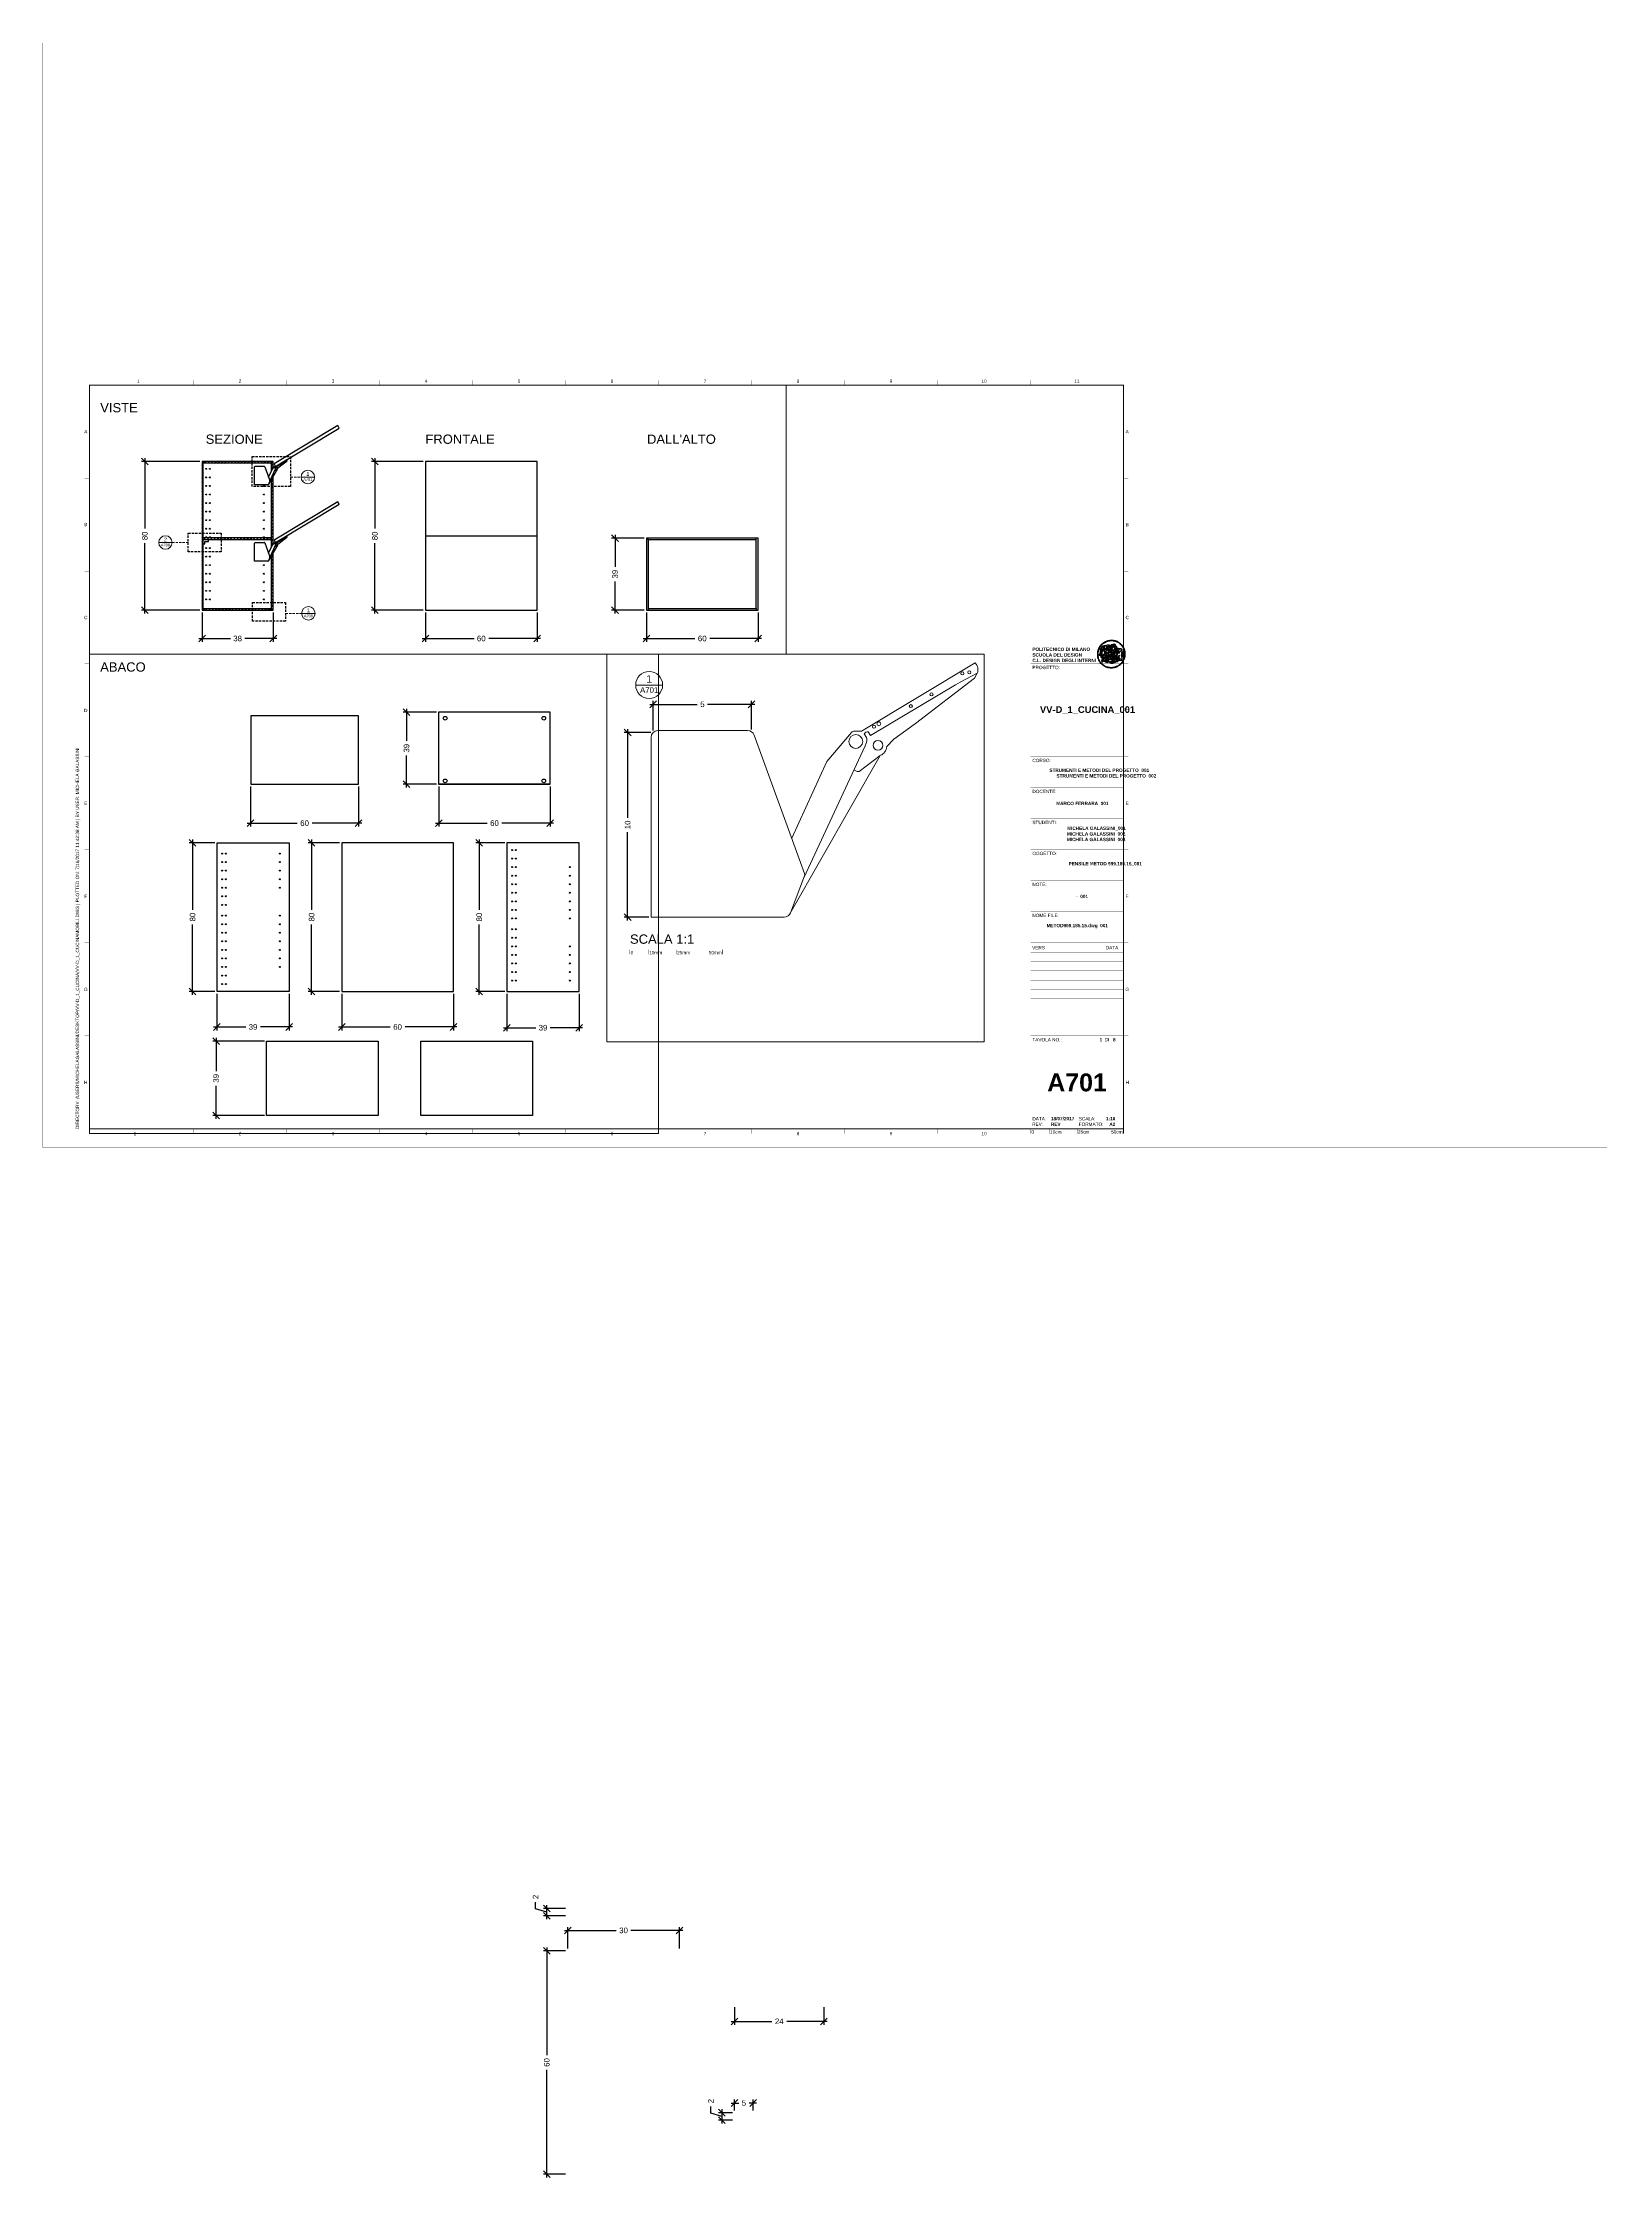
# Paper-space layout 'A701' of a CAD drawing. Header units: millimetres. Extents: x -1 to 840, y -554 to 593.
# The model-space entities are those that its viewports show. They can reach past a viewport. Long polylines and large blocks are cut down to what shows.
import ezdxf
from ezdxf.enums import TextEntityAlignment as Align

# ---------------------------------------------------------------- set-up
doc = ezdxf.new("R2010")
doc.units = ezdxf.units.MM
doc.linetypes.add('ACAD_ISO02W100', pattern=[15, 12, -3])
doc.linetypes.add('DASHED2', pattern=[0.375, 0.25, -0.125])
for name, color, linetype, lineweight in [('A-ANNO-SYMB', 3, 'Continuous', 18), ('G-ANNO-DIM', 3, 'Continuous', 18), ('meccanismi', 4, 'Continuous', 18), ('viti', 2, 'Continuous', 18)]:
    doc.layers.add(name, color=color, linetype=linetype, lineweight=lineweight)
for name, color, linetype in [('ABACO', 5, 'Continuous'), ('G-ANNO-LOGO', 3, 'Continuous'), ('G-ANNO-TEXT', 3, 'Continuous'), ('G-ANNO-TTLB', 3, 'Continuous'), ('QUOTE', 3, 'Continuous')]:
    doc.layers.add(name, color=color, linetype=linetype)
doc.layers.add('G-ANNO-NPLT', color=210, linetype='Continuous', plot=False)
doc.styles.add('ARIAL', font='Arial.ttf')
doc.styles.add('ARIAL-BOLD', font='Arial Bold.ttf')
doc.styles.add('E-ARIAL', font='Arial.ttf')
doc.styles.get("Standard").update_dxf_attribs({"font": 'Arial.ttf'})
doc.dimstyles.new('TICK_36', dxfattribs={"dimtxt": 3, "dimasz": 3.6, "dimexe": 1.8, "dimexo": 1.2, "dimgap": 1.8, "dimtad": 0, "dimdec": 0, "dimzin": 0, "dimdsep": 46, "dimtxsty": 'ARIAL', "dimblk": 'OBLIQUE', "dimblk1": 'OBLIQUE', "dimblk2": 'OBLIQUE', "dimcen": 1.8, "dimdle": 1.8, "dimclrd": 256, "dimclrt": 256, "dimadec": 0, "dimazin": 0, "dimtfac": 1, "dimtdec": 0, "dimtmove": 1, "dimatfit": 3, "dimldrblk": 'OPEN90', "dimfxl": 1, "dimtfill": 1, "dimtolj": 1, "dimtzin": 0, "dimarcsym": 0})

# ---------------------------------------------------------------- blocks, each defined once
blk = doc.blocks.new('*U141')
at = {"layer": 'G-ANNO-TTLB', "const_width": 0.18}
for points in [[(0, -2.5), (0, 0)], [(10, 0), (10, -2.5)], [(25, 0), (25, -2.5)]]:
    blk.add_lwpolyline(points, dxfattribs=at)
at = {"layer": 'G-ANNO-TTLB'}
blk.add_lwpolyline([(50, 0, 0.48, 0.48, 0), (50, -2.5, 0.48, 0.48, 0)], format="xyseb", dxfattribs=at)
at = {"layer": 'G-ANNO-TEXT', "style": 'E-ARIAL'}
blk.add_text('0', height=1.8, dxfattribs=at).set_placement((1.2, -0.7), align=Align.TOP_CENTER)
for s, p in [('10cm', (10.5, -2.5)), ('25cm', (25.5, -2.5))]:
    blk.add_text(s, height=1.8, dxfattribs=at).set_placement(p)
blk.add_text('50cm', height=1.8, dxfattribs=at).set_placement((49.5, -2.5), align=Align.RIGHT)
blk = doc.blocks.new('_Oblique')
at = {"color": 0, "linetype": 'ByBlock', "lineweight": -2}
blk.add_line((-0.5, -0.5), (0.5, 0.5), dxfattribs=at)
blk = doc.blocks.new('*D8')
at = {"layer": 'Defpoints', "color": 0, "transparency": 16777216}
for p in [(341.5, -421.7), (281.5, -432.7), (341.5, -432.7)]:
    blk.add_point(p, dxfattribs=at)
at = {"layer": 'G-ANNO-DIM', "lineweight": -2, "transparency": 16777216}
for p, q in [((279.7, -421.7), (307.6, -421.7)), ((343.3, -421.7), (315.4, -421.7))]:
    blk.add_line(p, q, dxfattribs=at)
at = {"layer": 'G-ANNO-DIM', "color": 0, "lineweight": -2, "transparency": 16777216}
for p, q in [((281.5, -431.5), (281.5, -419.9)), ((341.5, -431.5), (341.5, -419.9))]:
    blk.add_line(p, q, dxfattribs=at)
at = {"layer": 'G-ANNO-DIM', "lineweight": -2, "transparency": 16777216, "xscale": 3.6, "yscale": 3.6, "zscale": 3.6, "rotation": 180}
blk.add_blockref('_Oblique', (281.5, -421.7), dxfattribs=at)
at = {"layer": 'G-ANNO-DIM', "lineweight": -2, "transparency": 16777216, "xscale": 3.6, "yscale": 3.6, "zscale": 3.6}
blk.add_blockref('_Oblique', (341.5, -421.7), dxfattribs=at)
at = {"layer": 'G-ANNO-DIM', "transparency": 16777216, "insert": (311.5, -421.7), "char_height": 3, "attachment_point": 5, "style": 'ARIAL', "bg_fill": 3, "box_fill_scale": 1.1, "bg_fill_color": 256, "bg_fill_true_color": 13158600, "bg_fill_transparency": 0}
blk.add_mtext('\\A1;30', dxfattribs=at)
blk = doc.blocks.new('_Open90')
at = {"color": 0, "linetype": 'ByBlock', "lineweight": -2}
for p, q in [((0, 0), (-1, 0)), ((-0.5, 0.5), (0, 0)), ((0, 0), (-0.5, -0.5))]:
    blk.add_line(p, q, dxfattribs=at)
blk = doc.blocks.new('*D9')
at = {"layer": 'Defpoints', "color": 0, "transparency": 16777216}
for p in [(281.5, -432.7), (270.2, -552.7), (281.5, -552.7)]:
    blk.add_point(p, dxfattribs=at)
at = {"layer": 'G-ANNO-DIM', "color": 0, "lineweight": -2, "transparency": 16777216}
for p, q in [((280.3, -432.7), (268.4, -432.7)), ((280.3, -552.7), (268.4, -552.7))]:
    blk.add_line(p, q, dxfattribs=at)
at = {"layer": 'G-ANNO-DIM', "lineweight": -2, "transparency": 16777216}
for p, q in [((270.2, -430.9), (270.2, -488.7)), ((270.2, -554.5), (270.2, -496.6))]:
    blk.add_line(p, q, dxfattribs=at)
at = {"layer": 'G-ANNO-DIM', "lineweight": -2, "transparency": 16777216, "xscale": 3.6, "yscale": 3.6, "zscale": 3.6}
for p, rotation in [((270.2, -432.7), 90), ((270.2, -552.7), 270)]:
    blk.add_blockref('_Oblique', p, dxfattribs=dict(at, rotation=rotation))
at = {"layer": 'G-ANNO-DIM', "transparency": 16777216, "insert": (270.2, -492.7), "char_height": 3, "attachment_point": 5, "rotation": 90, "style": 'ARIAL', "bg_fill": 3, "box_fill_scale": 1.1, "bg_fill_color": 256, "bg_fill_true_color": 13158600, "bg_fill_transparency": 0}
blk.add_mtext('\\A1;60', dxfattribs=at)
blk = doc.blocks.new('*D10')
at = {"layer": 'Defpoints', "color": 0, "transparency": 16777216}
for p in [(281.5, -409.9), (281.5, -413.9)]:
    blk.add_point(p, dxfattribs=at)
at = {"layer": 'G-ANNO-DIM', "lineweight": -2, "transparency": 16777216}
for p, q in [((264.2, -410.1), (264.2, -406.5)), ((270.2, -411.9), (264.2, -410.1)), ((270.2, -415.7), (270.2, -408.1))]:
    blk.add_line(p, q, dxfattribs=at)
at = {"layer": 'G-ANNO-DIM', "color": 0, "lineweight": -2, "transparency": 16777216}
for p, q in [((280.3, -409.9), (268.4, -409.9)), ((280.3, -413.9), (268.4, -413.9))]:
    blk.add_line(p, q, dxfattribs=at)
at = {"layer": 'G-ANNO-DIM', "lineweight": -2, "transparency": 16777216, "xscale": 3.6, "yscale": 3.6, "zscale": 3.6, "rotation": 270}
blk.add_blockref('_Oblique', (270.2, -413.9), dxfattribs=at)
at = {"layer": 'G-ANNO-DIM', "transparency": 16777216, "insert": (264.2, -403.7), "char_height": 3, "attachment_point": 5, "rotation": 90, "style": 'ARIAL', "bg_fill": 3, "box_fill_scale": 1.1, "bg_fill_color": 256, "bg_fill_true_color": 13158600, "bg_fill_transparency": 0}
blk.add_mtext('\\A1;2', dxfattribs=at)
at = {"layer": 'Defpoints', "color": 0, "transparency": 16777216}
blk.add_point((270.2, -409.9), dxfattribs=at)
at = {"layer": 'G-ANNO-DIM', "lineweight": -2, "transparency": 16777216, "xscale": 3.6, "yscale": 3.6, "zscale": 3.6, "rotation": 90}
blk.add_blockref('_Oblique', (270.2, -409.9), dxfattribs=at)
blk = doc.blocks.new('*D11')
at = {"layer": 'Defpoints', "color": 0, "transparency": 16777216}
for p in [(371.2, -461.8), (419.2, -461.8), (419.2, -470.6)]:
    blk.add_point(p, dxfattribs=at)
at = {"layer": 'G-ANNO-DIM', "lineweight": -2, "transparency": 16777216}
for p, q in [((369.4, -470.6), (391.2, -470.6)), ((421, -470.6), (399.2, -470.6))]:
    blk.add_line(p, q, dxfattribs=at)
at = {"layer": 'G-ANNO-DIM', "color": 0, "lineweight": -2, "transparency": 16777216}
for p, q in [((371.2, -463), (371.2, -472.4)), ((419.2, -463), (419.2, -472.4))]:
    blk.add_line(p, q, dxfattribs=at)
at = {"layer": 'G-ANNO-DIM', "lineweight": -2, "transparency": 16777216, "xscale": 3.6, "yscale": 3.6, "zscale": 3.6, "rotation": 180}
blk.add_blockref('_Oblique', (371.2, -470.6), dxfattribs=at)
at = {"layer": 'G-ANNO-DIM', "lineweight": -2, "transparency": 16777216, "xscale": 3.6, "yscale": 3.6, "zscale": 3.6}
blk.add_blockref('_Oblique', (419.2, -470.6), dxfattribs=at)
at = {"layer": 'G-ANNO-DIM', "transparency": 16777216, "insert": (395.2, -470.6), "char_height": 3, "attachment_point": 5, "style": 'ARIAL', "bg_fill": 3, "box_fill_scale": 1.1, "bg_fill_color": 256, "bg_fill_true_color": 13158600, "bg_fill_transparency": 0}
blk.add_mtext('\\A1;24', dxfattribs=at)
blk = doc.blocks.new('*D12')
at = {"layer": 'G-ANNO-DIM', "lineweight": -2, "transparency": 16777216}
for p, q in [((369.4, -514.5), (373.4, -514.5)), ((383, -514.5), (379, -514.5))]:
    blk.add_line(p, q, dxfattribs=at)
at = {"layer": 'G-ANNO-DIM', "color": 0, "lineweight": -2, "transparency": 16777216}
for p, q in [((371.2, -518.5), (371.2, -512.7)), ((381.2, -518.5), (381.2, -512.7))]:
    blk.add_line(p, q, dxfattribs=at)
at = {"layer": 'G-ANNO-DIM', "lineweight": -2, "transparency": 16777216, "xscale": 3.6, "yscale": 3.6, "zscale": 3.6, "rotation": 180}
blk.add_blockref('_Oblique', (371.2, -514.5), dxfattribs=at)
at = {"layer": 'G-ANNO-DIM', "lineweight": -2, "transparency": 16777216, "xscale": 3.6, "yscale": 3.6, "zscale": 3.6}
blk.add_blockref('_Oblique', (381.2, -514.5), dxfattribs=at)
at = {"layer": 'G-ANNO-DIM', "transparency": 16777216, "insert": (376.2, -514.5), "char_height": 3, "attachment_point": 5, "style": 'ARIAL', "bg_fill": 3, "box_fill_scale": 1.1, "bg_fill_color": 256, "bg_fill_true_color": 13158600, "bg_fill_transparency": 0}
blk.add_mtext('\\A1;5', dxfattribs=at)
at = {"layer": 'Defpoints', "color": 0, "transparency": 16777216}
for p in [(381.2, -514.5), (371.2, -519.7), (381.2, -519.7)]:
    blk.add_point(p, dxfattribs=at)
blk = doc.blocks.new('*D13')
at = {"layer": 'Defpoints', "color": 0, "transparency": 16777216}
for p in [(364.4, -523.7), (371.2, -519.7), (371.2, -523.7)]:
    blk.add_point(p, dxfattribs=at)
at = {"layer": 'G-ANNO-DIM', "lineweight": -2, "transparency": 16777216}
for p, q in [((358.4, -519.9), (358.4, -516.3)), ((364.4, -521.7), (358.4, -519.9)), ((364.4, -517.9), (364.4, -525.5))]:
    blk.add_line(p, q, dxfattribs=at)
at = {"layer": 'G-ANNO-DIM', "color": 0, "lineweight": -2, "transparency": 16777216}
for p, q in [((370, -519.7), (362.6, -519.7)), ((370, -523.7), (362.6, -523.7))]:
    blk.add_line(p, q, dxfattribs=at)
at = {"layer": 'G-ANNO-DIM', "lineweight": -2, "transparency": 16777216, "xscale": 3.6, "yscale": 3.6, "zscale": 3.6, "rotation": 270}
blk.add_blockref('_Oblique', (364.4, -523.7), dxfattribs=at)
at = {"layer": 'G-ANNO-DIM', "transparency": 16777216, "insert": (358.4, -513.5), "char_height": 3, "attachment_point": 5, "rotation": 90, "style": 'ARIAL', "bg_fill": 3, "box_fill_scale": 1.1, "bg_fill_color": 256, "bg_fill_true_color": 13158600, "bg_fill_transparency": 0}
blk.add_mtext('\\A1;2', dxfattribs=at)
at = {"layer": 'G-ANNO-DIM', "lineweight": -2, "transparency": 16777216, "xscale": 3.6, "yscale": 3.6, "zscale": 3.6, "rotation": 90}
blk.add_blockref('_Oblique', (364.4, -519.7), dxfattribs=at)
blk = doc.blocks.new('logoPolimi')
for p, q in [((-2.37, 0.12), (-2.16, 0.11)), ((-2.37, 0.01), (-2.16, 0.01)), ((-2.36, 0.23), (-2.15, 0.21)), ((-2.35, 0.34), (-2.14, 0.31)), ((-2.33, 0.45), (-2.12, 0.41)), ((-2.3, 0.55), (-2.1, 0.51)), ((-2.28, 0.66), (-2.07, 0.6)), ((-2.24, 0.77), (-2.04, 0.7)), ((-2.2, 0.87), (-2.01, 0.79)), ((-2.16, 0.97), (-1.97, 0.89)), ((-2.11, 1.07), (-1.93, 0.98)), ((-2.06, 1.17), (-1.88, 1.07)), ((-2.01, 1.26), (-1.83, 1.15)), ((-1.94, 1.36), (-1.77, 1.24)), ((-1.88, 1.45), (-1.71, 1.32)), ((-1.84, 0.03), (-1.82, 0.35)), ((-1.81, 1.53), (-1.65, 1.4)), ((-1.74, 1.61), (-1.58, 1.47)), ((-1.73, 0.59), (-1.73, 0.59)), ((-1.73, 0.59), (-1.73, 0.59)), ((-1.66, 1.69), (-1.51, 1.54)), ((-1.65, 0.57), (-1.65, 0.57)), ((-1.59, 1.12), (-1.59, 1.12)), ((-1.58, 1.77), (-1.44, 1.61)), ((-1.51, 0.55), (-1.51, 0.55)), ((-1.51, 0.55), (-1.51, 0.55)), ((-1.49, 1.84), (-1.36, 1.68)), ((-1.41, 1.91), (-1.28, 1.74)), ((-1.32, 1.97), (-1.2, 1.8)), ((-1.31, 0.79), (-1.21, 0.75)), ((-1.21, 0.75), (-1.31, 0.79)), ((-1.21, 0.75), (-1.31, 0.79)), ((-1.22, 2.03), (-1.11, 1.85)), ((-1.21, 0.75), (-1.21, 0.75)), ((-1.21, 0.75), (-1.21, 0.75)), ((-1.19, 0.76), (-1.19, 0.76)), ((-1.19, 0.76), (-1.19, 0.76)), ((-1.17, 0.99), (-1.18, 0.99)), ((-1.18, 0.99), (-1.17, 0.99)), ((-1.16, 0.57), (-1.16, 0.57)), ((-1.16, 0.57), (-1.16, 0.57)), ((-1.13, 2.09), (-1.03, 1.9)), ((-1.1, 0.01), (-0.99, 0.06)), ((-0.99, 0.06), (-1.1, 0.01)), ((-0.99, 0.06), (-1.1, 0.01)), ((-1.03, 2.14), (-0.94, 1.95)), ((-0.99, 0.06), (-0.99, 0.06)), ((-0.99, 0.06), (-0.99, 0.06)), ((-0.97, 0.79), (-0.98, 0.79)), ((-0.89, 0.84), (-0.97, 0.79)), ((-0.97, 0.79), (-0.89, 0.84)), ((-0.96, 1.41), (-0.96, 1.41)), ((-0.96, 1.41), (-0.96, 1.41)), ((-0.93, 2.18), (-0.84, 1.99)), ((-0.89, 0.84), (-0.82, 0.87)), ((-0.82, 0.87), (-0.89, 0.84)), ((-0.89, 0.84), (-0.82, 0.87)), ((-0.88, 0.83), (-0.89, 0.84)), ((-0.85, 1.39), (-0.85, 1.39)), ((-0.85, 1.39), (-0.85, 1.39)), ((-0.84, 0.14), (-0.84, 0.14)), ((-0.83, 2.22), (-0.75, 2.03)), ((-0.77, 1.08), (-0.78, 1.08)), ((-0.78, 1.08), (-0.77, 1.08)), ((-0.61, 1.12), (-0.77, 1.08)), ((-0.77, 1.08), (-0.61, 1.12)), ((-0.77, 1.08), (-0.61, 1.12)), ((-0.75, 1.3), (-0.76, 1.29)), ((-0.76, 1.29), (-0.75, 1.3)), ((-0.72, 2.26), (-0.66, 2.06)), ((-0.65, 0.99), (-0.7, 0.96)), ((-0.69, 0.18), (-0.68, 0.18)), ((-0.66, 0.93), (-0.66, 0.93)), ((-0.66, 0.93), (-0.64, 0.93)), ((-0.66, 0.93), (-0.66, 0.93)), ((-0.66, 0.93), (-0.66, 0.93)), ((-0.63, 1.01), (-0.63, 1.01)), ((-0.63, 1.01), (-0.62, 1.01)), ((-0.63, 0.66), (-0.63, 0.66)), ((-0.61, 2.29), (-0.56, 2.09)), ((-0.6, 1.12), (-0.61, 1.12)), ((-0.61, 1.12), (-0.6, 1.12)), ((-0.61, 1.12), (-0.6, 1.12)), ((-0.61, 0.86), (-0.57, 0.85)), ((-0.57, 0.85), (-0.61, 0.86)), ((-0.61, 0.86), (-0.57, 0.85)), ((-0.53, 1.08), (-0.6, 1.12)), ((-0.6, 1.12), (-0.6, 1.11)), ((-0.6, 1.12), (-0.53, 1.08)), ((-0.57, 0.8), (-0.59, 0.8)), ((-0.57, 0.85), (-0.53, 0.84)), ((-0.57, 0.85), (-0.57, 0.85)), ((-0.57, 0.85), (-0.57, 0.85)), ((-0.57, 0.85), (-0.53, 0.84)), ((-0.56, 0.29), (-0.49, 0.48)), ((-0.56, 0.14), (-0.56, 0.29)), ((-0.5, 0.11), (-0.56, 0.14)), ((-0.53, 0.84), (-0.51, 0.84)), ((-0.53, 0.84), (-0.51, 0.84)), ((-0.53, 0.84), (-0.53, 0.84)), ((-0.51, 2.32), (-0.46, 2.11)), ((-0.51, 0.11), (-0.51, 0.11)), ((-0.51, 0.11), (-0.51, 0.11)), ((-0.34, 0.33), (-0.5, 0.11)), ((-0.49, 0.48), (-0.41, 0.55)), ((-0.42, 0.8), (-0.47, 0.79)), ((-0.42, 0.8), (-0.47, 0.79)), ((-0.47, 0.79), (-0.45, 0.76)), ((-0.47, 0.79), (-0.45, 0.76)), ((-0.45, 1.14), (-0.42, 1.11)), ((-0.42, 1.26), (-0.36, 1.22)), ((-0.41, 0.55), (-0.34, 0.49)), ((-0.4, 2.34), (-0.36, 2.13)), ((-0.4, 1.37), (-0.38, 1.38)), ((-0.39, 1.37), (-0.4, 1.37)), ((-0.35, 1.33), (-0.4, 1.37)), ((-0.39, 1.24), (-0.4, 1.23)), ((-0.38, 1.14), (-0.38, 1.14)), ((-0.34, 0.49), (-0.09, 0.48)), ((-0.16, 0.32), (-0.34, 0.33)), ((-0.14, 0.32), (-0.31, 0.34)), ((-0.29, 2.35), (-0.26, 2.14)), ((-0.28, 1.3), (-0.29, 1.3)), ((-0.28, 1.3), (-0.28, 1.3)), ((-0.18, 2.36), (-0.16, 2.15)), ((-0.16, 1.24), (-0.16, 1.25)), ((-0.16, 1.25), (-0.16, 1.25)), ((-0.16, 0.49), (-0.14, 0.64)), ((-0.06, 0.27), (-0.16, 0.32)), ((-0.1, 0.88), (-0.09, 0.87)), ((-0.08, 1.37), (-0.08, 1.38)), ((-0.08, 1.23), (-0.05, 1.21)), ((-0.05, 1.21), (-0.08, 1.23)), ((-0.08, 1.23), (-0.05, 1.21)), ((-0.07, 2.37), (-0.06, 2.16)), ((-0.03, 0.26), (-0.06, 0.27)), ((-0.05, 1.21), (-0.04, 1.21)), ((-0.04, 1.21), (-0.05, 1.21)), ((-0.04, 1.21), (-0.04, 1.21)), ((-0.04, 1.21), (-0.04, 1.21)), ((-0.04, 0.48), (-0.03, 0.26)), ((0.03, 1.15), (0.03, 1.15)), ((0.03, 0.66), (0.03, 0.67)), ((0.04, 2.37), (0.04, 2.16)), ((0.07, 0.58), (0.07, 0.57)), ((0.1, 1.18), (0.1, 1.18)), ((0.1, 0.84), (0.1, 0.84)), ((0.13, 1.32), (0.17, 1.19)), ((0.15, 2.36), (0.14, 2.16)), ((0.14, 0.71), (0.34, 0.65)), ((0.31, 0.56), (0.17, 0.63)), ((0.26, 2.36), (0.24, 2.15)), ((0.27, 1.61), (0.27, 1.61)), ((0.27, 1.61), (0.27, 1.61)), ((0.27, 1.61), (0.27, 1.61)), ((0.29, 1.29), (0.29, 1.29)), ((0.29, 1.29), (0.29, 1.29)), ((0.29, 1.29), (0.29, 1.29)), ((0.29, 1.29), (0.29, 1.29)), ((0.33, 0.49), (0.34, 0.49)), ((0.33, 0.03), (0.35, 0.03)), ((0.33, 0.03), (0.35, 0.03)), ((0.37, 2.34), (0.34, 2.13)), ((0.34, 0.65), (0.34, 0.64)), ((0.35, 0.03), (0.57, 0.06)), ((0.35, 0.03), (0.57, 0.06)), ((0.35, 0.03), (0.35, 0.03)), ((0.35, 0.03), (0.35, 0.03)), ((0.38, 1.36), (0.37, 1.35)), ((0.38, 0.34), (0.37, 0.34)), ((0.38, 0.34), (0.38, 0.34)), ((0.43, 0.67), (0.39, 0.64)), ((0.48, 2.32), (0.44, 2.12)), ((0.49, 1.05), (0.51, 1.13)), ((0.51, 1.13), (0.49, 1.05)), ((0.49, 1.05), (0.51, 1.13)), ((0.51, 1.31), (0.5, 1.29)), ((0.51, 1.13), (0.52, 1.23)), ((0.52, 1.23), (0.51, 1.23)), ((0.51, 1.23), (0.52, 1.23)), ((0.52, 1.23), (0.51, 1.13)), ((0.51, 1.13), (0.52, 1.23)), ((0.52, 1.24), (0.6, 1.37)), ((0.52, 1.23), (0.6, 1.36)), ((0.6, 1.36), (0.52, 1.23)), ((0.52, 1.23), (0.52, 1.23)), ((0.52, 1.23), (0.52, 1.24)), ((0.52, 1.23), (0.52, 1.23)), ((0.55, 1.07), (0.53, 1.06)), ((0.53, 1.04), (0.53, 1.06)), ((0.53, 1.05), (0.53, 1.04)), ((0.59, 2.3), (0.54, 2.09)), ((0.54, 0.3), (0.63, 0.32)), ((0.54, -0.08), (0.61, 0.06)), ((0.61, 0.06), (0.54, -0.08)), ((0.54, -0.08), (0.61, 0.06)), ((0.56, 0.19), (0.59, 0.21)), ((0.57, 1.07), (0.57, 1.07)), ((0.57, 1.07), (0.57, 1.07)), ((0.57, 1.07), (0.57, 1.07)), ((0.57, 1.07), (0.57, 1.07)), ((0.57, 1.07), (0.57, 1.07)), ((0.57, 1.07), (0.57, 1.07)), ((0.57, 1.07), (0.57, 1.07)), ((0.58, 0.3), (0.59, 0.29)), ((0.59, 0.78), (0.59, 0.79)), ((0.59, 0.79), (0.59, 0.79)), ((0.59, 0.79), (0.59, 0.79)), ((0.59, 0.79), (0.59, 0.78)), ((0.61, 0.06), (0.6, 0.07)), ((0.6, 0.07), (0.61, 0.06)), ((0.61, 0.06), (0.61, 0.07)), ((0.62, 0.21), (0.65, 0.22)), ((0.69, 2.27), (0.63, 2.07)), ((0.64, 1.37), (0.65, 1.37)), ((0.69, 0.86), (0.68, 0.86)), ((0.68, 0.86), (0.69, 0.86)), ((0.68, 0.76), (0.68, 0.76)), ((0.8, 2.23), (0.73, 2.03)), ((0.76, 0.26), (0.76, 0.26)), ((0.9, 2.19), (0.82, 2)), ((0.82, 0.35), (0.84, 0.36)), ((0.82, 0.35), (0.82, 0.35)), ((0.84, 0.36), (0.84, 0.37)), ((0.85, 0.34), (1.05, 0.35)), ((1, 2.15), (0.91, 1.96)), ((0.93, 1.05), (0.93, 1.05)), ((0.93, 1.05), (0.93, 1.05)), ((0.93, 1.05), (0.93, 1.04)), ((0.93, 1.05), (0.93, 1.05)), ((0.97, 0.66), (0.96, 0.66)), ((1.01, 0.97), (0.98, 0.96)), ((1.1, 2.1), (1, 1.91)), ((1.2, 2.04), (1.09, 1.86)), ((1.17, 0.96), (1.17, 0.95)), ((1.17, 0.95), (1.17, 0.95)), ((1.29, 1.99), (1.18, 1.81)), ((1.38, 1.92), (1.26, 1.75)), ((1.34, 0.37), (1.26, 0.04)), ((1.27, 0.37), (1.27, 0.38)), ((1.28, 0.95), (1.28, 0.95)), ((1.47, 1.86), (1.34, 1.69)), ((1.37, 0.73), (1.46, 0.81)), ((1.41, 0.4), (1.41, 0.41)), ((1.56, 1.79), (1.42, 1.63)), ((1.64, 1.71), (1.49, 1.56)), ((1.49, 0.9), (1.57, 0.92)), ((1.72, 1.63), (1.56, 1.49)), ((1.67, 0.6), (1.57, 0.53)), ((1.79, 1.55), (1.63, 1.41)), ((1.86, 1.47), (1.7, 1.34)), ((1.93, 1.38), (1.76, 1.26)), ((1.99, 1.29), (1.81, 1.17)), ((2.05, 1.19), (1.87, 1.09)), ((2.1, 1.1), (1.92, 1)), ((2.15, 1), (1.96, 0.91)), ((2.19, 0.9), (2, 0.82)), ((2.23, 0.79), (2.04, 0.72)), ((2.27, 0.69), (2.07, 0.63)), ((2.3, 0.58), (2.09, 0.53)), ((2.32, 0.47), (2.12, 0.43)), ((2.34, 0.37), (2.13, 0.33)), ((2.36, 0.26), (2.15, 0.23)), ((2.37, 0.15), (2.16, 0.13)), ((2.37, 0.04), (2.16, 0.03)), ((-2.37, -0.1), (-2.16, -0.09)), ((-2.36, -0.21), (-2.15, -0.19)), ((-2.35, -0.32), (-2.14, -0.29)), ((-2.33, -0.43), (-2.12, -0.39)), ((-2.31, -0.54), (-2.1, -0.49)), ((-2.28, -0.65), (-2.08, -0.59)), ((-2.25, -0.75), (-2.05, -0.69)), ((-2.21, -0.86), (-2.02, -0.78)), ((-2.17, -0.96), (-1.98, -0.87)), ((-2.12, -1.06), (-1.93, -0.96)), ((-2.07, -1.16), (-1.89, -1.05)), ((-2.04, -0.15), (-1.97, -0.2)), ((-2.01, -1.25), (-1.84, -1.14)), ((-1.95, -1.34), (-1.78, -1.22)), ((-1.89, -1.43), (-1.72, -1.31)), ((-1.82, -1.52), (-1.66, -1.38)), ((-1.75, -1.6), (-1.59, -1.46)), ((-1.67, -1.68), (-1.52, -1.53)), ((-1.58, -0.12), (-1.6, -0.18)), ((-1.6, -0.18), (-1.58, -0.28)), ((-1.57, -0.54), (-1.59, -0.54)), ((-1.59, -0.54), (-1.59, -0.54)), ((-1.59, -1.76), (-1.45, -1.6)), ((-1.56, -0.32), (-1.56, -0.31)), ((-1.56, -0.31), (-1.56, -0.31)), ((-1.53, -0.65), (-1.53, -0.65)), ((-1.53, -0.65), (-1.53, -0.65)), ((-1.51, -1.83), (-1.37, -1.67)), ((-1.48, -0.86), (-1.48, -0.85)), ((-1.42, -0.37), (-1.42, -0.37)), ((-1.42, -1.9), (-1.29, -1.73)), ((-1.38, -0.46), (-1.38, -0.46)), ((-1.33, -1.96), (-1.21, -1.79)), ((-1.31, -0.24), (-1.31, -0.23)), ((-1.31, -0.23), (-1.31, -0.24)), ((-1.24, -2.02), (-1.13, -1.84)), ((-1.23, -0.19), (-1.23, -0.19)), ((-1.23, -0.19), (-1.23, -0.19)), ((-1.23, -0.19), (-1.23, -0.19)), ((-1.23, -0.19), (-1.23, -0.19)), ((-1.14, -2.08), (-1.04, -1.89)), ((-1.04, -2.13), (-0.95, -1.94)), ((-1.01, -0.39), (-1.02, -0.39)), ((-1.02, -0.39), (-1.01, -0.39)), ((-1.02, -0.7), (-1.02, -0.7)), ((-1.02, -0.7), (-1.02, -0.7)), ((-1.02, -0.7), (-1.02, -0.7)), ((-0.94, -2.18), (-0.86, -1.98)), ((-0.84, -2.22), (-0.77, -2.02)), ((-0.79, -0.51), (-0.83, -0.58)), ((-0.83, -0.58), (-0.79, -0.51)), ((-0.83, -0.58), (-0.79, -0.51)), ((-0.78, -1.05), (-0.83, -0.94)), ((-0.83, -0.94), (-0.78, -1.05)), ((-0.83, -0.94), (-0.83, -0.94)), ((-0.83, -0.94), (-0.78, -1.05)), ((-0.82, -1.23), (-0.82, -1.23)), ((-0.82, -1.23), (-0.77, -1.23)), ((-0.77, -1.23), (-0.82, -1.23)), ((-0.82, -1.23), (-0.82, -1.23)), ((-0.77, -1.23), (-0.82, -1.23)), ((-0.75, -0.96), (-0.8, -0.89)), ((-0.8, -0.89), (-0.79, -0.92)), ((-0.79, -0.92), (-0.8, -0.89)), ((-0.8, -0.89), (-0.75, -0.96)), ((-0.79, -0.92), (-0.8, -0.89)), ((-0.8, -0.89), (-0.8, -0.89)), ((-0.8, -0.89), (-0.75, -0.96)), ((-0.79, -0.92), (-0.78, -0.95)), ((-0.78, -0.95), (-0.79, -0.92)), ((-0.78, -0.95), (-0.79, -0.92)), ((-0.77, -0.49), (-0.78, -0.48)), ((-0.78, -0.48), (-0.77, -0.49)), ((-0.78, -0.95), (-0.76, -1)), ((-0.76, -1), (-0.78, -0.95)), ((-0.76, -1), (-0.78, -0.95)), ((-0.71, -0.89), (-0.75, -0.87)), ((-0.75, -0.87), (-0.71, -0.89)), ((-0.75, -0.87), (-0.71, -0.89)), ((-0.72, -1.01), (-0.75, -0.96)), ((-0.75, -0.96), (-0.72, -1.01)), ((-0.75, -0.96), (-0.72, -1.01)), ((-0.74, -2.25), (-0.67, -2.05)), ((-0.64, -0.93), (-0.71, -0.89)), ((-0.71, -0.89), (-0.64, -0.93)), ((-0.71, -0.89), (-0.64, -0.93)), ((-0.66, -0.53), (-0.66, -0.53)), ((-0.66, -0.53), (-0.66, -0.53)), ((-0.66, -0.53), (-0.66, -0.53)), ((-0.63, -2.29), (-0.57, -2.08)), ((-0.52, -2.31), (-0.48, -2.11)), ((-0.39, -0.81), (-0.51, -0.69)), ((-0.51, -1.04), (-0.5, -1.04)), ((-0.48, -0.42), (-0.48, -0.42)), ((-0.48, -0.42), (-0.48, -0.42)), ((-0.48, -0.42), (-0.48, -0.42)), ((-0.42, -2.33), (-0.38, -2.13)), ((-0.41, -0.51), (-0.41, -0.51)), ((-0.38, -0.05), (-0.39, -0.12)), ((-0.39, -0.12), (-0.37, -0.1)), ((-0.35, -0.14), (-0.37, -0.08)), ((-0.37, -0.09), (-0.37, -0.09)), ((-0.33, -0.12), (-0.35, -0.14)), ((-0.32, -0.14), (-0.35, -0.14)), ((-0.35, -0.18), (-0.34, -0.22)), ((-0.34, -0.08), (-0.29, -0.16)), ((-0.34, -0.22), (-0.34, -0.22)), ((-0.27, -0.17), (-0.32, -0.14)), ((-0.31, -2.35), (-0.28, -2.14)), ((-0.25, -0.91), (-0.26, -0.9)), ((-0.26, -1.29), (0.1, -1.2)), ((0.1, -1.2), (-0.26, -1.29)), ((0.08, -1.4), (-0.26, -1.29)), ((-0.26, -1.29), (0.08, -1.4)), ((-0.26, -1.38), (-0.26, -1.29)), ((-0.26, -1.29), (-0.26, -1.29)), ((-0.26, -1.29), (-0.26, -1.38)), ((-0.26, -1.29), (0.08, -1.4)), ((-0.26, -1.29), (-0.26, -1.29)), ((0.08, -1.49), (-0.26, -1.38)), ((-0.26, -1.38), (0.09, -1.49)), ((-0.2, -2.36), (-0.18, -2.15)), ((-0.14, -0.15), (-0.16, -0.13)), ((-0.11, -0.04), (-0.12, -0.05)), ((-0.09, -2.37), (-0.08, -2.16)), ((-0.04, -0.41), (-0.01, -0.44)), ((-0.01, -0.44), (-0.04, -0.41)), ((-0.04, -0.41), (-0.01, -0.44)), ((0.03, -2.37), (0.02, -2.16)), ((0.07, -0.84), (0.07, -0.84)), ((0.07, -0.84), (0.07, -0.84)), ((0.1, -1.2), (0.08, -1.32)), ((0.08, -1.32), (0.13, -1.2)), ((0.08, -1.4), (0.72, -1.22)), ((0.72, -1.22), (0.08, -1.4)), ((0.08, -1.4), (0.72, -1.22)), ((0.72, -1.31), (0.08, -1.49)), ((0.08, -1.44), (0.08, -1.4)), ((0.08, -1.4), (0.08, -1.44)), ((0.08, -1.4), (0.08, -1.49)), ((0.08, -1.49), (0.08, -1.44)), ((0.08, -1.44), (0.08, -1.44)), ((0.08, -1.44), (0.08, -1.45)), ((0.08, -1.45), (0.08, -1.46)), ((0.08, -1.46), (0.08, -1.49)), ((0.1, -1.01), (0.09, -0.86)), ((0.1, -1.01), (0.09, -0.86)), ((0.09, -1.49), (0.72, -1.31)), ((0.1, -1.2), (0.12, -1.04)), ((0.12, -1.04), (0.1, -1.2)), ((0.13, -1.2), (0.1, -1.2)), ((0.1, -1.2), (0.13, -1.2)), ((0.13, -1.2), (0.1, -1.2)), ((0.1, -1.2), (0.1, -1.2)), ((0.11, -0.44), (0.11, -0.44)), ((0.11, -0.44), (0.11, -0.44)), ((0.12, -0.21), (0.12, -0.21)), ((0.12, -0.21), (0.12, -0.21)), ((0.12, -0.21), (0.12, -0.21)), ((0.12, -0.21), (0.12, -0.21)), ((0.12, -0.21), (0.12, -0.21)), ((0.12, -0.21), (0.12, -0.21)), ((0.12, -0.21), (0.12, -0.21)), ((0.12, -0.21), (0.12, -0.21)), ((0.12, -0.21), (0.12, -0.21)), ((0.12, -0.21), (0.12, -0.21)), ((0.12, -0.21), (0.12, -0.21)), ((0.12, -0.21), (0.12, -0.21)), ((0.12, -0.21), (0.12, -0.21)), ((0.12, -0.56), (0.14, -0.53)), ((0.14, -0.53), (0.12, -0.56)), ((0.12, -0.56), (0.14, -0.53)), ((0.12, -1.04), (0.12, -1.04)), ((0.12, -1.04), (0.12, -1.04)), ((0.12, -1.04), (0.12, -1.04)), ((0.14, -2.37), (0.12, -2.16)), ((0.21, -0.99), (0.13, -1.2)), ((0.13, -1.2), (0.21, -0.99)), ((0.36, -1.14), (0.13, -1.2)), ((0.13, -1.2), (0.26, -1.17)), ((0.14, -0.53), (0.16, -0.49)), ((0.16, -0.49), (0.14, -0.53)), ((0.14, -0.53), (0.16, -0.49)), ((0.16, -0.49), (0.16, -0.49)), ((0.16, -0.49), (0.16, -0.49)), ((0.28, -1.19), (0.21, -0.99)), ((0.21, -0.99), (0.31, -1.27)), ((0.25, -2.36), (0.22, -2.15)), ((0.24, -0.17), (0.24, -0.16)), ((0.24, -0.16), (0.24, -0.17)), ((0.25, -0.84), (0.25, -0.88)), ((0.25, -0.88), (0.25, -0.84)), ((0.25, -0.88), (0.25, -0.84)), ((0.25, -0.88), (0.29, -1.17)), ((0.26, -0.88), (0.25, -0.88)), ((0.31, -1.27), (0.25, -0.88)), ((0.26, -1.17), (0.28, -1.16)), ((0.28, -1.16), (0.36, -1.14)), ((0.29, -1.17), (0.28, -1.19)), ((0.35, -2.34), (0.32, -2.14)), ((0.36, -1.14), (0.72, -1.22)), ((0.72, -1.22), (0.36, -1.14)), ((0.46, -2.32), (0.42, -2.12)), ((0.49, -0.31), (0.49, -0.31)), ((0.49, -0.31), (0.49, -0.31)), ((0.5, -0.27), (0.5, -0.27)), ((0.51, -0.27), (0.51, -0.27)), ((0.57, -2.3), (0.52, -2.1)), ((0.68, -2.27), (0.62, -2.07)), ((0.78, -2.24), (0.71, -2.04)), ((0.72, -0.81), (0.75, -0.89)), ((0.72, -1.22), (0.72, -1.31)), ((0.72, -1.31), (0.72, -1.22)), ((0.74, -0.23), (0.74, -0.23)), ((0.74, -0.23), (0.75, -0.24)), ((0.75, -0.23), (0.75, -0.23)), ((0.89, -2.2), (0.81, -2)), ((0.86, -0.25), (0.82, -0.34)), ((0.87, -0.22), (0.86, -0.23)), ((0.87, -0.22), (0.86, -0.25)), ((0.99, -2.15), (0.9, -1.96)), ((0.96, -0.58), (0.96, -0.57)), ((1.09, -2.11), (0.99, -1.92)), ((1.05, -1.05), (1.04, -1.05)), ((1.19, -2.05), (1.08, -1.87)), ((1.28, -2), (1.17, -1.82)), ((1.37, -1.93), (1.25, -1.76)), ((1.31, -0.27), (1.3, -0.26)), ((1.3, -0.26), (1.3, -0.26)), ((1.3, -0.26), (1.3, -0.26)), ((1.3, -0.26), (1.31, -0.27)), ((1.3, -0.26), (1.3, -0.26)), ((1.46, -1.87), (1.33, -1.7)), ((1.54, -1.8), (1.41, -1.64)), ((1.63, -1.72), (1.48, -1.57)), ((1.71, -1.65), (1.55, -1.5)), ((1.78, -1.57), (1.62, -1.43)), ((1.85, -1.48), (1.69, -1.35)), ((1.92, -1.39), (1.75, -1.27)), ((1.98, -1.3), (1.81, -1.19)), ((2.04, -1.21), (1.86, -1.1)), ((2.09, -1.11), (1.91, -1.01)), ((2.14, -1.01), (1.95, -0.92)), ((2.19, -0.91), (1.99, -0.83)), ((2.23, -0.81), (2.03, -0.74)), ((2.26, -0.7), (2.06, -0.64)), ((2.29, -0.6), (2.09, -0.55)), ((2.32, -0.49), (2.11, -0.45)), ((2.34, -0.38), (2.13, -0.35)), ((2.35, -0.27), (2.15, -0.25)), ((2.37, -0.08), (2.16, -0.07)), ((2.36, -0.16), (2.16, -0.15))]:
    blk.add_line(p, q)
for points in [[(-1.9, 0.12), (-1.94, 0.02), (-2.05, -0.09), (-2.05, -0.09)], [(-1.86, 0.38), (-1.86, 0.38), (-1.87, 0.19), (-1.9, 0.12)], [(-1.76, 0.6), (-1.76, 0.6), (-1.84, 0.57), (-1.86, 0.38)], [(-1.86, -0.04), (-1.84, 0.02), (-1.84, 0.03), (-1.84, 0.03)], [(-1.82, 0.78), (-1.83, 0.8), (-1.85, 0.86), (-1.83, 0.88)], [(-1.82, 0.78), (-1.83, 0.8), (-1.85, 0.86), (-1.83, 0.88)], [(-1.83, 0.88), (-1.81, 0.9), (-1.76, 0.96), (-1.76, 0.96)], [(-1.83, 0.88), (-1.81, 0.9), (-1.76, 0.96), (-1.76, 0.96)], [(-1.76, 0.6), (-1.83, 0.7), (-1.78, 0.74), (-1.78, 0.74)], [(-1.78, 0.74), (-1.79, 0.74), (-1.83, 0.7), (-1.76, 0.6)], [(-1.78, 0.74), (-1.8, 0.76), (-1.81, 0.78), (-1.82, 0.78)], [(-1.78, 0.74), (-1.8, 0.76), (-1.81, 0.78), (-1.82, 0.78)], [(-1.82, 0.35), (-1.81, 0.5), (-1.73, 0.59), (-1.73, 0.59)], [(-1.82, -0.19), (-1.73, -0.07), (-1.75, 0.14), (-1.75, 0.3)], [(-1.75, 0.33), (-1.75, 0.17), (-1.73, -0.05), (-1.8, -0.17)], [(-1.78, 0.74), (-1.75, 0.72), (-1.72, 0.69), (-1.68, 0.7)], [(-1.68, 0.7), (-1.72, 0.69), (-1.75, 0.72), (-1.78, 0.74)], [(-1.68, 0.7), (-1.72, 0.69), (-1.75, 0.72), (-1.78, 0.74)], [(-1.78, 0.74), (-1.78, 0.74), (-1.78, 0.74), (-1.78, 0.74)], [(-1.76, 0.96), (-1.68, 1.1), (-1.59, 1.12), (-1.59, 1.12)], [(-1.76, 0.96), (-1.68, 1.1), (-1.6, 1.12), (-1.6, 1.12)], [(-1.73, 0.59), (-1.74, 0.59), (-1.75, 0.6), (-1.76, 0.6)], [(-1.73, 0.59), (-1.74, 0.59), (-1.75, 0.6), (-1.76, 0.6)], [(-1.75, 0.3), (-1.76, 0.47), (-1.65, 0.57), (-1.65, 0.57)], [(-1.65, 0.57), (-1.65, 0.57), (-1.76, 0.5), (-1.75, 0.33)], [(-1.65, 0.57), (-1.68, 0.58), (-1.7, 0.58), (-1.73, 0.59)], [(-1.65, 0.57), (-1.68, 0.58), (-1.7, 0.58), (-1.73, 0.59)], [(-1.5, 0.71), (-1.53, 0.74), (-1.61, 0.71), (-1.68, 0.7)], [(-1.68, 0.7), (-1.61, 0.71), (-1.53, 0.73), (-1.5, 0.71)], [(-1.5, 0.71), (-1.53, 0.73), (-1.61, 0.71), (-1.68, 0.7)], [(-1.51, 0.55), (-1.56, 0.56), (-1.61, 0.56), (-1.65, 0.57)], [(-1.65, 0.57), (-1.61, 0.56), (-1.56, 0.56), (-1.51, 0.55)], [(-1.51, 0.55), (-1.56, 0.56), (-1.61, 0.56), (-1.65, 0.57)], [(-1.59, 1.12), (-1.6, 1.06), (-1.61, 0.99), (-1.61, 0.97)], [(-1.61, 0.97), (-1.61, 0.99), (-1.6, 1.06), (-1.59, 1.12)], [(-1.61, 0.97), (-1.61, 0.99), (-1.6, 1.06), (-1.59, 1.12)], [(-1.61, 0.97), (-1.61, 0.95), (-1.56, 0.88), (-1.54, 0.87)], [(-1.54, 0.87), (-1.56, 0.88), (-1.61, 0.95), (-1.61, 0.97)], [(-1.54, 0.87), (-1.56, 0.88), (-1.61, 0.96), (-1.61, 0.97)], [(-1.59, 1.12), (-1.59, 1.13), (-1.59, 1.15), (-1.58, 1.16)], [(-1.59, 1.12), (-1.59, 1.13), (-1.59, 1.15), (-1.58, 1.16)], [(-1.58, 1.16), (-1.57, 1.21), (-1.52, 1.23), (-1.49, 1.25)], [(-1.58, 1.16), (-1.57, 1.21), (-1.52, 1.23), (-1.49, 1.25)], [(-1.58, 0.36), (-1.58, 0.48), (-1.51, 0.55), (-1.51, 0.55)], [(-1.51, 0.55), (-1.51, 0.55), (-1.58, 0.48), (-1.58, 0.36)], [(-1.51, 0.55), (-1.51, 0.55), (-1.58, 0.48), (-1.58, 0.36)], [(-1.55, 0.04), (-1.55, 0.08), (-1.58, 0.25), (-1.58, 0.36)], [(-1.58, 0.36), (-1.58, 0.25), (-1.55, 0.08), (-1.55, 0.04)], [(-1.58, 0.36), (-1.58, 0.25), (-1.55, 0.08), (-1.55, 0.04)], [(-1.58, -0.12), (-1.57, -0.06), (-1.55, 0.02), (-1.55, 0.04)], [(-1.55, 0.04), (-1.55, 0.02), (-1.57, -0.06), (-1.58, -0.12)], [(-1.55, 0.04), (-1.55, 0.02), (-1.56, -0.04), (-1.57, -0.1)], [(-1.54, 0.87), (-1.52, 0.85), (-1.47, 0.83), (-1.44, 0.83)], [(-1.44, 0.83), (-1.47, 0.83), (-1.52, 0.85), (-1.54, 0.87)], [(-1.45, 0.83), (-1.47, 0.83), (-1.52, 0.85), (-1.54, 0.87)], [(-1.51, 0.55), (-1.33, 0.54), (-1.16, 0.57), (-1.16, 0.57)], [(-1.16, 0.57), (-1.16, 0.57), (-1.33, 0.54), (-1.51, 0.55)], [(-1.16, 0.57), (-1.16, 0.57), (-1.33, 0.54), (-1.51, 0.55)], [(-1.5, 0.71), (-1.46, 0.68), (-1.4, 0.62), (-1.33, 0.66)], [(-1.33, 0.66), (-1.4, 0.62), (-1.46, 0.68), (-1.5, 0.71)], [(-1.33, 0.66), (-1.4, 0.62), (-1.46, 0.68), (-1.5, 0.71)], [(-1.49, 1.25), (-1.46, 1.26), (-1.42, 1.33), (-1.39, 1.36)], [(-1.49, 1.25), (-1.46, 1.27), (-1.43, 1.34), (-1.39, 1.36)], [(-1.31, 0.79), (-1.33, 0.79), (-1.42, 0.83), (-1.45, 0.83)], [(-1.44, 0.83), (-1.42, 0.83), (-1.33, 0.79), (-1.31, 0.79)], [(-1.31, 0.79), (-1.33, 0.79), (-1.42, 0.83), (-1.44, 0.83)], [(-1.35, 1.1), (-1.4, 1.17), (-1.36, 1.23), (-1.29, 1.31)], [(-1.29, 1.31), (-1.36, 1.23), (-1.4, 1.17), (-1.35, 1.1)], [(-1.35, 1.1), (-1.4, 1.17), (-1.36, 1.23), (-1.29, 1.31)], [(-1.39, 1.36), (-1.35, 1.38), (-1.26, 1.4), (-1.19, 1.41)], [(-1.39, 1.36), (-1.35, 1.38), (-1.26, 1.4), (-1.19, 1.41)], [(-1.18, 0.99), (-1.24, 0.97), (-1.3, 1.03), (-1.35, 1.1)], [(-1.35, 1.1), (-1.3, 1.03), (-1.24, 0.97), (-1.18, 0.99)], [(-1.18, 1), (-1.24, 0.97), (-1.3, 1.03), (-1.35, 1.1)], [(-1.33, 0.66), (-1.28, 0.7), (-1.23, 0.73), (-1.21, 0.75)], [(-1.21, 0.75), (-1.23, 0.73), (-1.28, 0.7), (-1.33, 0.66)], [(-1.21, 0.75), (-1.23, 0.73), (-1.28, 0.7), (-1.33, 0.66)], [(-1.29, 1.31), (-1.22, 1.39), (-1.01, 1.41), (-0.96, 1.41)], [(-0.96, 1.41), (-1.01, 1.41), (-1.22, 1.39), (-1.29, 1.31)], [(-1.29, 1.31), (-1.22, 1.39), (-1.01, 1.41), (-0.96, 1.41)], [(-1.24, -0.02), (-1.21, -0.01), (-1.1, 0.01), (-1.1, 0.01)], [(-1.1, 0.01), (-1.1, 0.01), (-1.21, -0.01), (-1.24, -0.02)], [(-1.1, 0.01), (-1.1, 0.01), (-1.21, -0.01), (-1.24, -0.02)], [(-1.21, 0.75), (-1.2, 0.75), (-1.19, 0.76), (-1.19, 0.76)], [(-1.19, 0.76), (-1.19, 0.76), (-1.2, 0.75), (-1.21, 0.75)], [(-1.19, 0.76), (-1.19, 0.76), (-1.2, 0.76), (-1.21, 0.75)], [(-1.19, 1.41), (-1.11, 1.43), (-0.97, 1.41), (-0.97, 1.41)], [(-1.19, 1.41), (-1.12, 1.43), (-0.98, 1.41), (-0.98, 1.41)], [(-1.19, 0.76), (-1.19, 0.77), (-1.18, 0.78), (-1.18, 0.79)], [(-1.18, 0.79), (-1.18, 0.78), (-1.19, 0.77), (-1.19, 0.76)], [(-1.19, 0.76), (-1.19, 0.77), (-1.19, 0.78), (-1.18, 0.79)], [(-1.18, 0.68), (-1.18, 0.68), (-1.19, 0.71), (-1.19, 0.76)], [(-1.19, 0.76), (-1.19, 0.71), (-1.18, 0.68), (-1.18, 0.68)], [(-1.18, 0.68), (-1.18, 0.68), (-1.19, 0.71), (-1.19, 0.76)], [(-1.18, 0.97), (-1.18, 0.97), (-1.18, 0.98), (-1.17, 0.99)], [(-1.17, 0.99), (-1.18, 0.98), (-1.18, 0.97), (-1.18, 0.97)], [(-1.18, 0.97), (-1.18, 0.97), (-1.18, 0.98), (-1.17, 0.99)], [(-1.18, 0.79), (-1.17, 0.86), (-1.18, 0.95), (-1.18, 0.97)], [(-1.18, 0.97), (-1.18, 0.95), (-1.17, 0.86), (-1.18, 0.79)], [(-1.18, 0.79), (-1.17, 0.86), (-1.18, 0.95), (-1.18, 0.97)], [(-1.16, 0.57), (-1.17, 0.6), (-1.18, 0.64), (-1.18, 0.68)], [(-1.18, 0.68), (-1.18, 0.64), (-1.17, 0.6), (-1.16, 0.57)], [(-1.16, 0.57), (-1.17, 0.6), (-1.18, 0.64), (-1.18, 0.68)], [(-1.17, 0.99), (-1.17, 1.03), (-1.16, 1.09), (-1.14, 1.13)], [(-1.09, 0.42), (-1.1, 0.44), (-1.14, 0.48), (-1.16, 0.57)], [(-1.16, 0.57), (-1.14, 0.48), (-1.1, 0.44), (-1.09, 0.42)], [(-1.09, 0.42), (-1.1, 0.44), (-1.14, 0.48), (-1.16, 0.57)], [(-1.14, 1.13), (-1.12, 1.18), (-1.05, 1.31), (-1.05, 1.31)], [(-1.12, 0.46), (-1.12, 0.46), (-1.13, 0.38), (-1.11, 0.26)], [(-1.11, 0.26), (-1.08, 0.14), (-1.05, 0.03), (-1.05, 0.03)], [(-1.02, 0.32), (-1.02, 0.32), (-1.08, 0.4), (-1.09, 0.42)], [(-1.09, 0.42), (-1.08, 0.4), (-1.02, 0.32), (-1.02, 0.32)], [(-1.02, 0.32), (-1.02, 0.32), (-1.08, 0.4), (-1.09, 0.42)], [(-0.98, 0.2), (-0.98, 0.21), (-1.02, 0.32), (-1.02, 0.32)], [(-1.02, 0.32), (-1.02, 0.32), (-0.98, 0.21), (-0.98, 0.2)], [(-0.98, 0.2), (-0.98, 0.21), (-1.02, 0.32), (-1.02, 0.32)], [(-1.01, 0.12), (-1, 0.16), (-0.98, 0.19), (-0.98, 0.2)], [(-0.98, 0.2), (-0.98, 0.19), (-1, 0.16), (-1.01, 0.12)], [(-1.01, 0.12), (-1, 0.16), (-0.98, 0.19), (-0.98, 0.2)], [(-0.99, 0.06), (-1, 0.07), (-1.01, 0.1), (-1.01, 0.12)], [(-1.01, 0.12), (-1.01, 0.1), (-1, 0.07), (-0.99, 0.06)], [(-0.99, 0.06), (-1, 0.07), (-1.01, 0.1), (-1.01, 0.12)], [(-0.99, 0.06), (-0.99, 0.06), (-0.99, 0.06), (-0.98, 0.05)], [(-0.98, 0.05), (-0.99, 0.06), (-0.99, 0.06), (-0.99, 0.06)], [(-0.99, 0.05), (-0.99, 0.06), (-0.99, 0.06), (-0.99, 0.06)], [(-0.95, 0.02), (-0.96, 0.03), (-0.97, 0.04), (-0.99, 0.05)], [(-0.98, 1.41), (-0.98, 1.41), (-0.97, 1.41), (-0.96, 1.41)], [(-0.98, 0.81), (-0.94, 0.85), (-0.92, 0.93), (-0.91, 0.97)], [(-0.91, 0.97), (-0.92, 0.93), (-0.94, 0.85), (-0.98, 0.81)], [(-0.91, 0.97), (-0.92, 0.93), (-0.94, 0.85), (-0.98, 0.81)], [(-0.98, 0.79), (-0.98, 0.81), (-0.98, 0.81), (-0.98, 0.81)], [(-0.98, 0.81), (-0.98, 0.81), (-0.98, 0.81), (-0.98, 0.79)], [(-0.98, 0.81), (-0.98, 0.81), (-0.98, 0.81), (-0.98, 0.79)], [(-0.98, 0.79), (-0.98, 0.79), (-0.98, 0.78), (-0.97, 0.77)], [(-0.98, 0.79), (-0.98, 0.79), (-0.98, 0.78), (-0.97, 0.77)], [(-0.98, 0.05), (-0.97, 0.04), (-0.96, 0.03), (-0.95, 0.02)], [(-0.95, 0.02), (-0.96, 0.03), (-0.97, 0.04), (-0.98, 0.05)], [(-0.97, 1.41), (-0.97, 1.41), (-0.97, 1.41), (-0.96, 1.41)], [(-0.97, 0.77), (-0.96, 0.74), (-0.91, 0.64), (-0.91, 0.57)], [(-0.97, 0.77), (-0.96, 0.74), (-0.91, 0.64), (-0.91, 0.57)], [(-0.96, 1.41), (-0.94, 1.41), (-0.9, 1.41), (-0.85, 1.39)], [(-0.96, 1.41), (-0.94, 1.41), (-0.9, 1.41), (-0.85, 1.39)], [(-0.95, 0.02), (-0.94, 0.01), (-0.92, 0.01), (-0.9, 0.01)], [(-0.9, 0.01), (-0.92, 0.01), (-0.94, 0.01), (-0.95, 0.02)], [(-0.91, 0.01), (-0.92, 0.01), (-0.94, 0.01), (-0.95, 0.02)], [(-0.91, 0.97), (-0.89, 1), (-0.87, 1.01), (-0.84, 1.02)], [(-0.84, 1.02), (-0.87, 1.01), (-0.89, 1), (-0.91, 0.97)], [(-0.84, 1.02), (-0.87, 1.01), (-0.89, 1.01), (-0.91, 0.97)], [(-0.91, 0.57), (-0.91, 0.5), (-0.9, 0.43), (-0.88, 0.37)], [(-0.91, 0.57), (-0.91, 0.5), (-0.9, 0.43), (-0.88, 0.37)], [(-0.87, 0.03), (-0.87, 0.03), (-0.89, 0.01), (-0.91, 0.01)], [(-0.9, 0.01), (-0.89, 0.01), (-0.87, 0.03), (-0.87, 0.03)], [(-0.87, 0.03), (-0.87, 0.03), (-0.89, 0.01), (-0.9, 0.01)], [(-0.88, 0.84), (-0.88, 0.84), (-0.89, 0.79), (-0.88, 0.77)], [(-0.88, 0.77), (-0.89, 0.79), (-0.88, 0.83), (-0.88, 0.83)], [(-0.74, 0.66), (-0.85, 0.67), (-0.88, 0.77), (-0.88, 0.77)], [(-0.88, 0.77), (-0.88, 0.77), (-0.85, 0.67), (-0.74, 0.66)], [(-0.88, 0.37), (-0.86, 0.32), (-0.83, 0.25), (-0.82, 0.25)], [(-0.88, 0.37), (-0.86, 0.32), (-0.83, 0.25), (-0.82, 0.25)], [(-0.87, 0.03), (-0.86, 0.03), (-0.86, 0.05), (-0.86, 0.06)], [(-0.86, 0.06), (-0.86, 0.05), (-0.86, 0.03), (-0.87, 0.03)], [(-0.86, 0.06), (-0.86, 0.05), (-0.86, 0.03), (-0.87, 0.03)], [(-0.85, 1.39), (-0.86, 1.42), (-0.8, 1.45), (-0.8, 1.46)], [(-0.85, 1.39), (-0.86, 1.42), (-0.83, 1.44), (-0.82, 1.45)], [(-0.86, 0.06), (-0.86, 0.07), (-0.86, 0.1), (-0.85, 0.11)], [(-0.85, 0.11), (-0.86, 0.1), (-0.86, 0.07), (-0.86, 0.06)], [(-0.85, 0.11), (-0.86, 0.1), (-0.86, 0.07), (-0.86, 0.06)], [(-0.81, 1.36), (-0.83, 1.37), (-0.84, 1.38), (-0.85, 1.39)], [(-0.85, 1.39), (-0.84, 1.38), (-0.83, 1.37), (-0.81, 1.36)], [(-0.85, 1.39), (-0.84, 1.38), (-0.83, 1.37), (-0.81, 1.36)], [(-0.85, 0.11), (-0.85, 0.12), (-0.84, 0.14), (-0.84, 0.14)], [(-0.84, 0.14), (-0.84, 0.14), (-0.85, 0.12), (-0.85, 0.11)], [(-0.84, 0.14), (-0.84, 0.14), (-0.85, 0.12), (-0.85, 0.11)], [(-0.84, 1.02), (-0.83, 1.03), (-0.81, 1.05), (-0.78, 1.08)], [(-0.78, 1.08), (-0.81, 1.05), (-0.83, 1.03), (-0.84, 1.02)], [(-0.78, 1.08), (-0.81, 1.05), (-0.83, 1.03), (-0.84, 1.02)], [(-0.84, 0.14), (-0.83, 0.15), (-0.81, 0.16), (-0.81, 0.16)], [(-0.81, 0.16), (-0.81, 0.16), (-0.83, 0.15), (-0.84, 0.14)], [(-0.81, 0.16), (-0.81, 0.16), (-0.84, 0.15), (-0.84, 0.14)], [(-0.84, 0.15), (-0.84, 0.15), (-0.84, 0.15), (-0.84, 0.14)], [(-0.84, 0.14), (-0.84, 0.14), (-0.84, 0.14), (-0.84, 0.14)], [(-0.84, 0.14), (-0.84, 0.14), (-0.84, 0.14), (-0.84, 0.14)], [(-0.84, 0.14), (-0.84, 0.14), (-0.84, 0.14), (-0.84, 0.14)], [(-0.82, 1.45), (-0.82, 1.45), (-0.8, 1.45), (-0.8, 1.45)], [(-0.82, 0.87), (-0.82, 0.87), (-0.72, 0.91), (-0.66, 0.93)], [(-0.66, 0.93), (-0.72, 0.91), (-0.82, 0.87), (-0.82, 0.87)], [(-0.82, 0.87), (-0.82, 0.87), (-0.72, 0.91), (-0.66, 0.93)], [(-0.82, 0.25), (-0.8, 0.25), (-0.77, 0.24), (-0.77, 0.23)], [(-0.82, 0.25), (-0.8, 0.25), (-0.78, 0.24), (-0.77, 0.23)], [(-0.76, 1.29), (-0.77, 1.32), (-0.79, 1.34), (-0.81, 1.36)], [(-0.81, 1.36), (-0.79, 1.34), (-0.77, 1.32), (-0.76, 1.29)], [(-0.81, 1.36), (-0.79, 1.34), (-0.77, 1.32), (-0.76, 1.3)], [(-0.81, 0.16), (-0.8, 0.17), (-0.8, 0.17), (-0.79, 0.18)], [(-0.79, 0.18), (-0.8, 0.17), (-0.8, 0.17), (-0.81, 0.16)], [(-0.79, 0.18), (-0.8, 0.17), (-0.8, 0.17), (-0.81, 0.16)], [(-0.8, 1.46), (-0.8, 1.49), (-0.69, 1.51), (-0.69, 1.51)], [(-0.8, 1.46), (-0.8, 1.49), (-0.75, 1.49), (-0.75, 1.49)], [(-0.8, 1.45), (-0.8, 1.45), (-0.8, 1.46), (-0.8, 1.46)], [(-0.79, 0.18), (-0.78, 0.18), (-0.77, 0.16), (-0.77, 0.16)], [(-0.77, 0.16), (-0.77, 0.16), (-0.78, 0.18), (-0.79, 0.18)], [(-0.77, 0.16), (-0.77, 0.16), (-0.78, 0.18), (-0.79, 0.18)], [(-0.78, 1.08), (-0.77, 1.1), (-0.76, 1.13), (-0.75, 1.16)], [(-0.75, 1.16), (-0.76, 1.13), (-0.77, 1.1), (-0.78, 1.08)], [(-0.75, 1.16), (-0.76, 1.13), (-0.77, 1.1), (-0.78, 1.08)], [(-0.77, 0.23), (-0.76, 0.22), (-0.72, 0.2), (-0.71, 0.2)], [(-0.77, 0.23), (-0.76, 0.22), (-0.72, 0.2), (-0.71, 0.2)], [(-0.77, 0.16), (-0.77, 0.16), (-0.74, 0.16), (-0.7, 0.17)], [(-0.7, 0.17), (-0.74, 0.16), (-0.77, 0.16), (-0.77, 0.16)], [(-0.7, 0.17), (-0.74, 0.16), (-0.77, 0.16), (-0.77, 0.16)], [(-0.76, 1.3), (-0.74, 1.25), (-0.73, 1.2), (-0.75, 1.16)], [(-0.75, 1.16), (-0.73, 1.2), (-0.74, 1.25), (-0.76, 1.29)], [(-0.76, 1.29), (-0.74, 1.25), (-0.73, 1.2), (-0.75, 1.16)], [(-0.75, 1.49), (-0.75, 1.52), (-0.69, 1.51), (-0.69, 1.51)], [(-0.7, 1.26), (-0.7, 1.28), (-0.73, 1.28), (-0.75, 1.3)], [(-0.75, 1.3), (-0.73, 1.28), (-0.7, 1.28), (-0.7, 1.26)], [(-0.71, 1.24), (-0.72, 1.25), (-0.73, 1.27), (-0.75, 1.28)], [(-0.63, 0.66), (-0.63, 0.66), (-0.73, 0.66), (-0.74, 0.66)], [(-0.74, 0.66), (-0.73, 0.66), (-0.63, 0.66), (-0.63, 0.66)], [(-0.65, 1.23), (-0.67, 1.24), (-0.71, 1.23), (-0.71, 1.24)], [(-0.71, 0.2), (-0.7, 0.2), (-0.69, 0.19), (-0.69, 0.18)], [(-0.71, 0.2), (-0.7, 0.2), (-0.69, 0.19), (-0.69, 0.18)], [(-0.65, 1.23), (-0.67, 1.24), (-0.7, 1.25), (-0.7, 1.26)], [(-0.7, 1.26), (-0.7, 1.25), (-0.67, 1.24), (-0.65, 1.23)], [(-0.7, 0.17), (-0.69, 0.17), (-0.68, 0.18), (-0.69, 0.18)], [(-0.69, 0.18), (-0.68, 0.18), (-0.69, 0.17), (-0.7, 0.17)], [(-0.69, 0.18), (-0.68, 0.18), (-0.69, 0.17), (-0.7, 0.17)], [(-0.69, 1.51), (-0.69, 1.59), (-0.51, 1.55), (-0.51, 1.55)], [(-0.69, 1.51), (-0.66, 1.55), (-0.66, 1.55), (-0.66, 1.55)], [(-0.66, 0.67), (-0.69, 0.69), (-0.68, 0.72), (-0.68, 0.76)], [(-0.68, 0.76), (-0.68, 0.72), (-0.69, 0.69), (-0.66, 0.67)], [(-0.66, 0.68), (-0.69, 0.69), (-0.68, 0.72), (-0.68, 0.76)], [(-0.68, 0.76), (-0.68, 0.79), (-0.67, 0.82), (-0.66, 0.83)], [(-0.66, 0.83), (-0.67, 0.82), (-0.68, 0.79), (-0.68, 0.76)], [(-0.68, 0.76), (-0.68, 0.79), (-0.67, 0.82), (-0.66, 0.83)], [(-0.68, 0.18), (-0.68, 0.18), (-0.56, 0.15), (-0.51, 0.11)], [(-0.68, 0.18), (-0.68, 0.18), (-0.56, 0.15), (-0.51, 0.11)], [(-0.66, 1.55), (-0.63, 1.57), (-0.51, 1.55), (-0.51, 1.55)], [(-0.62, 0.95), (-0.63, 0.95), (-0.64, 0.94), (-0.66, 0.93)], [(-0.66, 0.93), (-0.64, 0.94), (-0.63, 0.95), (-0.62, 0.95)], [(-0.66, 0.83), (-0.65, 0.85), (-0.61, 0.86), (-0.61, 0.86)], [(-0.61, 0.86), (-0.61, 0.86), (-0.65, 0.84), (-0.66, 0.83)], [(-0.66, 0.83), (-0.65, 0.84), (-0.61, 0.86), (-0.61, 0.86)], [(-0.63, 0.66), (-0.64, 0.67), (-0.65, 0.67), (-0.66, 0.68)], [(-0.63, 0.66), (-0.64, 0.67), (-0.65, 0.67), (-0.66, 0.67)], [(-0.66, 0.67), (-0.65, 0.67), (-0.64, 0.67), (-0.63, 0.66)], [(-0.59, 1.24), (-0.6, 1.23), (-0.63, 1.22), (-0.65, 1.23)], [(-0.65, 1.23), (-0.63, 1.22), (-0.6, 1.23), (-0.59, 1.24)], [(-0.56, 1.24), (-0.56, 1.24), (-0.63, 1.22), (-0.65, 1.23)], [(-0.63, 1.01), (-0.63, 1.01), (-0.64, 1), (-0.65, 0.99)], [(-0.64, 0.93), (-0.64, 0.93), (-0.58, 0.88), (-0.57, 0.85)], [(-0.64, 0.93), (-0.64, 0.93), (-0.58, 0.88), (-0.57, 0.85)], [(-0.6, 1.11), (-0.6, 1.11), (-0.59, 1.05), (-0.63, 1.01)], [(-0.6, 1.11), (-0.6, 1.11), (-0.59, 1.05), (-0.63, 1.01)], [(-0.5, 0.65), (-0.55, 0.61), (-0.6, 0.64), (-0.63, 0.66)], [(-0.5, 0.65), (-0.55, 0.61), (-0.6, 0.64), (-0.63, 0.66)], [(-0.62, 1.01), (-0.62, 1.01), (-0.62, 0.97), (-0.62, 0.95)], [(-0.62, 0.95), (-0.62, 0.97), (-0.62, 1.01), (-0.62, 1.01)], [(-0.56, 1.24), (-0.56, 1.24), (-0.57, 1.25), (-0.59, 1.24)], [(-0.59, 1.24), (-0.57, 1.25), (-0.56, 1.24), (-0.56, 1.24)], [(-0.41, 0.55), (-0.41, 0.55), (-0.59, 0.44), (-0.56, 0.15)], [(-0.52, 0.81), (-0.53, 0.8), (-0.56, 0.79), (-0.57, 0.8)], [(-0.57, 0.01), (-0.57, 0.01), (-0.38, -0.06), (-0.35, -0.15)], [(-0.49, 1.27), (-0.5, 1.26), (-0.53, 1.24), (-0.56, 1.24)], [(-0.52, 1.26), (-0.53, 1.26), (-0.54, 1.22), (-0.56, 1.24)], [(-0.56, 1.24), (-0.54, 1.22), (-0.53, 1.26), (-0.52, 1.26)], [(-0.47, 1.06), (-0.49, 1.06), (-0.53, 1.08), (-0.53, 1.08)], [(-0.53, 1.08), (-0.53, 1.08), (-0.49, 1.06), (-0.47, 1.06)], [(-0.53, 0.84), (-0.53, 0.84), (-0.52, 0.81), (-0.52, 0.81)], [(-0.49, 1.27), (-0.5, 1.26), (-0.51, 1.26), (-0.52, 1.26)], [(-0.52, 1.26), (-0.51, 1.26), (-0.5, 1.26), (-0.49, 1.27)], [(-0.51, 0.12), (-0.51, 0.12), (-0.52, 0.19), (-0.49, 0.21)], [(-0.51, 0.19), (-0.51, 0.18), (-0.52, 0.15), (-0.51, 0.14)], [(-0.51, 1.55), (-0.43, 1.57), (-0.43, 1.53), (-0.43, 1.53)], [(-0.51, 1.55), (-0.43, 1.57), (-0.35, 1.51), (-0.35, 1.51)], [(-0.51, 0.84), (-0.51, 0.84), (-0.46, 0.83), (-0.45, 0.83)], [(-0.51, 0.84), (-0.51, 0.84), (-0.46, 0.83), (-0.45, 0.83)], [(-0.42, 0.27), (-0.43, 0.27), (-0.5, 0.2), (-0.51, 0.19)], [(-0.51, 0.14), (-0.51, 0.13), (-0.47, 0.05), (-0.47, 0.04)], [(-0.51, 0.11), (-0.51, 0.11), (-0.51, 0.11), (-0.51, 0.11)], [(-0.51, 0.11), (-0.51, 0.11), (-0.47, 0.1), (-0.46, 0.04)], [(-0.51, 0.11), (-0.51, 0.11), (-0.51, 0.11), (-0.51, 0.11)], [(-0.51, 0.11), (-0.5, 0.11), (-0.5, 0.1), (-0.49, 0.1)], [(-0.47, 0.71), (-0.46, 0.66), (-0.5, 0.65), (-0.5, 0.65)], [(-0.47, 0.71), (-0.46, 0.66), (-0.5, 0.65), (-0.5, 0.65)], [(-0.44, 1.3), (-0.45, 1.3), (-0.47, 1.28), (-0.49, 1.27)], [(-0.49, 1.27), (-0.47, 1.28), (-0.45, 1.3), (-0.44, 1.3)], [(-0.44, 1.3), (-0.45, 1.3), (-0.47, 1.28), (-0.49, 1.27)], [(-0.49, 0.21), (-0.48, 0.21), (-0.47, 0.22), (-0.47, 0.23)], [(-0.49, 0.21), (-0.49, 0.21), (-0.49, 0.21), (-0.49, 0.21)], [(-0.37, -0.09), (-0.37, -0.07), (-0.49, 0.1), (-0.49, 0.1)], [(-0.46, 1.08), (-0.46, 1.07), (-0.46, 1.06), (-0.47, 1.06)], [(-0.47, 1.06), (-0.46, 1.06), (-0.46, 1.07), (-0.46, 1.08)], [(-0.45, 0.76), (-0.44, 0.74), (-0.47, 0.71), (-0.47, 0.71)], [(-0.45, 0.76), (-0.44, 0.74), (-0.47, 0.71), (-0.47, 0.71)], [(-0.47, 0.23), (-0.46, 0.24), (-0.44, 0.27), (-0.42, 0.27)], [(-0.47, 0.04), (-0.47, 0.03), (-0.44, 0.02), (-0.44, 0.01)], [(-0.44, 1.1), (-0.45, 1.1), (-0.46, 1.08), (-0.46, 1.08)], [(-0.46, 1.08), (-0.46, 1.09), (-0.45, 1.1), (-0.44, 1.1)], [(-0.46, 0.04), (-0.46, 0.03), (-0.45, 0.03), (-0.44, 0.02)], [(-0.45, 0.83), (-0.44, 0.83), (-0.39, 0.82), (-0.39, 0.82)], [(-0.45, 0.83), (-0.44, 0.83), (-0.39, 0.82), (-0.39, 0.82)], [(-0.36, 0.68), (-0.36, 0.66), (-0.45, 0.58), (-0.41, 0.55)], [(-0.41, 0.55), (-0.45, 0.58), (-0.4, 0.62), (-0.39, 0.62)], [(-0.41, 1.32), (-0.42, 1.3), (-0.43, 1.3), (-0.44, 1.3)], [(-0.44, 1.3), (-0.43, 1.3), (-0.42, 1.3), (-0.41, 1.32)], [(-0.41, 1.32), (-0.42, 1.3), (-0.43, 1.3), (-0.44, 1.3)], [(-0.42, 1.11), (-0.42, 1.11), (-0.44, 1.1), (-0.44, 1.1)], [(-0.44, 1.1), (-0.44, 1.1), (-0.42, 1.11), (-0.42, 1.11)], [(-0.44, 0.02), (-0.43, 0.01), (-0.44, 0.01), (-0.43, 0)], [(-0.44, 0.01), (-0.43, 0), (-0.43, -0.02), (-0.38, -0.05)], [(-0.43, 1.53), (-0.37, 1.53), (-0.35, 1.5), (-0.35, 1.5)], [(-0.4, 1.12), (-0.4, 1.11), (-0.42, 1.11), (-0.42, 1.11)], [(-0.42, 1.11), (-0.42, 1.11), (-0.4, 1.11), (-0.4, 1.12)], [(-0.39, 0.82), (-0.39, 0.81), (-0.42, 0.8), (-0.42, 0.8)], [(-0.39, 0.82), (-0.39, 0.81), (-0.42, 0.8), (-0.42, 0.8)], [(-0.35, 0.32), (-0.36, 0.31), (-0.41, 0.28), (-0.42, 0.27)], [(-0.42, 0.27), (-0.41, 0.27), (-0.39, 0.28), (-0.38, 0.3)], [(-0.4, 1.37), (-0.4, 1.37), (-0.39, 1.33), (-0.41, 1.32)], [(-0.41, 1.32), (-0.39, 1.33), (-0.4, 1.37), (-0.4, 1.37)], [(-0.4, 1.37), (-0.4, 1.37), (-0.39, 1.33), (-0.41, 1.32)], [(-0.34, 0.49), (-0.35, 0.51), (-0.36, 0.52), (-0.41, 0.55)], [(-0.41, 0.55), (-0.36, 0.52), (-0.35, 0.51), (-0.34, 0.49)], [(-0.38, 1.14), (-0.38, 1.14), (-0.39, 1.12), (-0.4, 1.12)], [(-0.4, 1.12), (-0.39, 1.12), (-0.38, 1.14), (-0.38, 1.14)], [(-0.37, 1.36), (-0.38, 1.36), (-0.38, 1.35), (-0.39, 1.37)], [(-0.39, 0.63), (-0.39, 0.64), (-0.38, 0.65), (-0.36, 0.67)], [(-0.39, 0.62), (-0.38, 0.63), (-0.39, 0.63), (-0.39, 0.63)], [(-0.38, 1.38), (-0.38, 1.38), (-0.38, 1.36), (-0.36, 1.36)], [(-0.38, 1.14), (-0.38, 1.14), (-0.35, 1.11), (-0.35, 1.15)], [(-0.35, 1.14), (-0.35, 1.11), (-0.38, 1.14), (-0.38, 1.14)], [(-0.38, 0.3), (-0.37, 0.31), (-0.34, 0.35), (-0.3, 0.34)], [(-0.35, 1.34), (-0.37, 1.35), (-0.37, 1.36), (-0.37, 1.36)], [(-0.36, 1.36), (-0.36, 1.36), (-0.37, 1.35), (-0.35, 1.34)], [(-0.36, 0.67), (-0.34, 0.68), (-0.35, 0.68), (-0.35, 0.73)], [(-0.35, 0.73), (-0.36, 0.68), (-0.35, 0.69), (-0.36, 0.68)], [(-0.35, 1.5), (-0.33, 1.52), (-0.31, 1.5), (-0.31, 1.5)], [(-0.35, 1.51), (-0.28, 1.52), (-0.25, 1.44), (-0.25, 1.44)], [(-0.28, 1.3), (-0.31, 1.32), (-0.34, 1.34), (-0.35, 1.34)], [(-0.35, 1.34), (-0.34, 1.34), (-0.31, 1.32), (-0.28, 1.3)], [(-0.28, 1.31), (-0.31, 1.32), (-0.31, 1.31), (-0.35, 1.33)], [(-0.3, 1.28), (-0.3, 1.26), (-0.34, 1.18), (-0.35, 1.14)], [(-0.35, 1.15), (-0.34, 1.18), (-0.3, 1.26), (-0.3, 1.28)], [(-0.3, 0.9), (-0.3, 0.9), (-0.34, 0.77), (-0.35, 0.73)], [(-0.35, 0.73), (-0.34, 0.78), (-0.32, 0.79), (-0.32, 0.79)], [(-0.31, 0.34), (-0.31, 0.34), (-0.34, 0.33), (-0.35, 0.32)], [(-0.25, 0.48), (-0.27, 0.49), (-0.33, 0.47), (-0.34, 0.49)], [(-0.34, 0.49), (-0.33, 0.47), (-0.21, 0.46), (-0.18, 0.47)], [(-0.32, 0.79), (-0.33, 0.84), (-0.31, 0.88), (-0.31, 0.88)], [(-0.31, 1.5), (-0.26, 1.48), (-0.25, 1.44), (-0.25, 1.44)], [(-0.31, 0.88), (-0.31, 0.91), (-0.26, 0.94), (-0.26, 0.94)], [(-0.29, 1.3), (-0.29, 1.3), (-0.29, 1.29), (-0.3, 1.28)], [(-0.3, 1.28), (-0.29, 1.29), (-0.29, 1.3), (-0.29, 1.3)], [(-0.3, 1.19), (-0.3, 1.2), (-0.26, 1.22), (-0.26, 1.22)], [(-0.3, 1.19), (-0.3, 1.2), (-0.26, 1.22), (-0.26, 1.22)], [(-0.25, 1.17), (-0.28, 1.17), (-0.29, 1.18), (-0.3, 1.19)], [(-0.25, 1.17), (-0.28, 1.17), (-0.29, 1.19), (-0.3, 1.19)], [(-0.26, 0.94), (-0.26, 0.94), (-0.29, 0.92), (-0.3, 0.9)], [(-0.3, 0.34), (-0.25, 0.33), (-0.15, 0.33), (-0.14, 0.32)], [(-0.25, 1.3), (-0.26, 1.3), (-0.27, 1.3), (-0.28, 1.31)], [(-0.25, 1.3), (-0.26, 1.3), (-0.27, 1.3), (-0.28, 1.3)], [(-0.26, 1.22), (-0.26, 1.22), (-0.22, 1.24), (-0.18, 1.24)], [(-0.26, 1.22), (-0.26, 1.22), (-0.22, 1.24), (-0.18, 1.24)], [(-0.26, 0.94), (-0.23, 1), (-0.18, 0.98), (-0.18, 0.98)], [(-0.18, 0.98), (-0.18, 0.98), (-0.23, 1), (-0.26, 0.94)], [(-0.25, 1.44), (-0.19, 1.42), (-0.22, 1.38), (-0.22, 1.38)], [(-0.25, 1.44), (-0.19, 1.42), (-0.21, 1.33), (-0.22, 1.33)], [(-0.22, 1.33), (-0.22, 1.32), (-0.22, 1.3), (-0.25, 1.3)], [(-0.22, 1.32), (-0.22, 1.32), (-0.22, 1.3), (-0.25, 1.3)], [(-0.22, 1.18), (-0.23, 1.17), (-0.23, 1.17), (-0.25, 1.17)], [(-0.22, 1.18), (-0.23, 1.17), (-0.23, 1.17), (-0.25, 1.17)], [(-0.18, 0.47), (-0.18, 0.47), (-0.23, 0.46), (-0.25, 0.48)], [(-0.22, 1.38), (-0.18, 1.35), (-0.21, 1.33), (-0.22, 1.32)], [(-0.21, 1.18), (-0.21, 1.19), (-0.22, 1.18), (-0.22, 1.18)], [(-0.21, 1.18), (-0.21, 1.18), (-0.22, 1.18), (-0.22, 1.18)], [(-0.22, 0.88), (-0.21, 0.91), (-0.19, 0.95), (-0.17, 0.96)], [(-0.17, 0.96), (-0.19, 0.95), (-0.21, 0.91), (-0.22, 0.88)], [(-0.22, 0.88), (-0.21, 0.91), (-0.19, 0.96), (-0.17, 0.96)], [(-0.19, 0.81), (-0.21, 0.83), (-0.22, 0.85), (-0.22, 0.88)], [(-0.22, 0.88), (-0.22, 0.85), (-0.21, 0.83), (-0.19, 0.81)], [(-0.19, 0.82), (-0.21, 0.83), (-0.22, 0.85), (-0.22, 0.88)], [(-0.13, 1.11), (-0.13, 1.11), (-0.2, 1.17), (-0.21, 1.18)], [(-0.13, 1.11), (-0.13, 1.11), (-0.2, 1.17), (-0.21, 1.18)], [(-0.16, 0), (-0.16, -0.01), (-0.17, -0.02), (-0.21, -0.04)], [(-0.17, 0.75), (-0.17, 0.77), (-0.18, 0.8), (-0.19, 0.82)], [(-0.17, 0.75), (-0.17, 0.77), (-0.18, 0.8), (-0.19, 0.81)], [(-0.19, 0.81), (-0.18, 0.8), (-0.17, 0.77), (-0.17, 0.75)], [(-0.19, -0.02), (-0.18, -0.02), (-0.16, -0.01), (-0.16, 0)], [(-0.18, 1.24), (-0.17, 1.24), (-0.17, 1.24), (-0.16, 1.25)], [(-0.18, 1.24), (-0.17, 1.24), (-0.17, 1.24), (-0.16, 1.24)], [(-0.18, 0.98), (-0.15, 0.99), (-0.13, 1), (-0.13, 1)], [(-0.13, 0.99), (-0.13, 0.99), (-0.15, 0.99), (-0.18, 0.98)], [(-0.18, 0.47), (-0.15, 0.48), (-0.14, 0.57), (-0.14, 0.57)], [(-0.15, 0.51), (-0.15, 0.49), (-0.18, 0.47), (-0.18, 0.47)], [(-0.17, 0.96), (-0.16, 0.96), (-0.13, 0.99), (-0.06, 0.97)], [(-0.06, 0.97), (-0.13, 0.99), (-0.16, 0.96), (-0.17, 0.96)], [(-0.17, 0.96), (-0.16, 0.97), (-0.13, 0.99), (-0.06, 0.97)], [(-0.15, 0.67), (-0.17, 0.7), (-0.17, 0.74), (-0.17, 0.75)], [(-0.17, 0.75), (-0.17, 0.74), (-0.17, 0.7), (-0.15, 0.67)], [(-0.15, 0.67), (-0.17, 0.7), (-0.17, 0.74), (-0.17, 0.75)], [(-0.17, -0.01), (-0.15, 0), (-0.08, 0.04), (-0.06, 0.05)], [(-0.16, 1.25), (-0.16, 1.25), (-0.16, 1.31), (-0.14, 1.33)], [(-0.16, 1.25), (-0.16, 1.25), (-0.16, 1.32), (-0.14, 1.33)], [(-0.16, 1.24), (-0.13, 1.25), (-0.11, 1.25), (-0.08, 1.23)], [(-0.08, 1.23), (-0.11, 1.25), (-0.13, 1.25), (-0.16, 1.24)], [(-0.16, 1.25), (-0.13, 1.25), (-0.11, 1.25), (-0.08, 1.23)], [(0.03, 0.66), (-0.09, 0.66), (-0.16, 0.69), (-0.16, 0.69)], [(-0.16, 0.49), (-0.16, 0.49), (0.03, 0.44), (0.07, 0.57)], [(0, 0.49), (-0.07, 0.47), (-0.16, 0.49), (-0.16, 0.49)], [(-0.16, 0), (-0.16, 0.01), (-0.14, 0.01), (-0.13, 0.01)], [(-0.13, 0.01), (-0.14, 0.01), (-0.16, 0.01), (-0.16, 0)], [(-0.14, 0.64), (-0.15, 0.65), (-0.15, 0.66), (-0.15, 0.67)], [(-0.15, 0.67), (-0.15, 0.66), (-0.15, 0.65), (-0.14, 0.64)], [(-0.14, 0.64), (-0.15, 0.65), (-0.15, 0.66), (-0.15, 0.67)], [(-0.14, 0.57), (-0.15, 0.56), (-0.15, 0.52), (-0.15, 0.51)], [(-0.14, 1.33), (-0.13, 1.34), (-0.1, 1.36), (-0.08, 1.37)], [(-0.14, 1.33), (-0.13, 1.34), (-0.1, 1.36), (-0.08, 1.37)], [(-0.14, 0.64), (-0.14, 0.61), (-0.13, 0.58), (-0.14, 0.57)], [(-0.14, 0.57), (-0.14, 0.59), (-0.14, 0.61), (-0.14, 0.64)], [(-0.06, 0.27), (-0.11, 0.27), (-0.14, 0.32), (-0.14, 0.32)], [(-0.14, 0.32), (-0.13, 0.31), (-0.07, 0.26), (-0.06, 0.26)], [(-0.04, 1.1), (-0.09, 1.08), (-0.13, 1.11), (-0.13, 1.11)], [(-0.04, 1.11), (-0.09, 1.08), (-0.13, 1.11), (-0.13, 1.11)], [(-0.06, 1.01), (-0.07, 1.01), (-0.13, 0.99), (-0.13, 0.99)], [(-0.13, 1), (-0.13, 1), (-0.11, 1), (-0.1, 1)], [(-0.13, 0.86), (-0.13, 0.86), (-0.1, 0.91), (-0.08, 0.89)], [(-0.13, 0.01), (-0.11, 0.02), (-0.07, 0.04), (-0.06, 0.05)], [(-0.06, 0.05), (-0.07, 0.04), (-0.11, 0.02), (-0.13, 0.01)], [(-0.08, 1.38), (-0.08, 1.38), (-0.12, 1.44), (-0.06, 1.51)], [(-0.08, 1.38), (-0.08, 1.38), (-0.12, 1.44), (-0.06, 1.51)], [(-0.1, 1), (-0.09, 1), (-0.06, 1.01), (-0.05, 1)], [(-0.09, 0.48), (-0.09, 0.48), (0, 0.47), (0.01, 0.49)], [(-0.05, 1.36), (-0.06, 1.37), (-0.07, 1.37), (-0.08, 1.37)], [(-0.08, 1.37), (-0.07, 1.37), (-0.06, 1.37), (-0.05, 1.36)], [(-0.08, 1.37), (-0.07, 1.37), (-0.06, 1.37), (-0.05, 1.36)], [(-0.06, 1.51), (0, 1.58), (0.02, 1.59), (0.04, 1.59)], [(-0.06, 1.51), (0, 1.58), (0.02, 1.59), (0.04, 1.59)], [(-0.05, 1.23), (-0.05, 1.23), (-0.06, 1.24), (-0.05, 1.25)], [(-0.05, 1.25), (-0.06, 1.24), (-0.05, 1.23), (-0.05, 1.23)], [(-0.05, 1.23), (-0.05, 1.23), (-0.06, 1.24), (-0.05, 1.25)], [(-0.01, 0.98), (-0.02, 1), (-0.06, 1.01), (-0.06, 1.01)], [(-0.06, 0.97), (-0.06, 0.97), (-0.03, 0.95), (-0.03, 0.95)], [(-0.03, 0.95), (-0.03, 0.95), (-0.06, 0.97), (-0.06, 0.97)], [(-0.06, 0.97), (-0.06, 0.97), (-0.03, 0.95), (-0.03, 0.95)], [(0.02, 0.2), (0.02, 0.21), (0, 0.26), (-0.06, 0.27)], [(-0.06, 0.26), (-0.05, 0.26), (-0.04, 0.26), (-0.03, 0.26)], [(-0.06, 0.05), (-0.04, 0.06), (0, 0.03), (0.01, 0.03)], [(-0.06, 0.05), (-0.05, 0.06), (-0.04, 0.06), (-0.03, 0.06)], [(-0.03, 0.06), (-0.04, 0.06), (-0.05, 0.06), (-0.06, 0.05)], [(0.1, 1.25), (0.08, 1.31), (-0.02, 1.35), (-0.05, 1.36)], [(-0.05, 1.36), (-0.02, 1.35), (0.08, 1.31), (0.1, 1.25)], [(-0.05, 1.36), (-0.02, 1.35), (0.08, 1.31), (0.1, 1.25)], [(-0.05, 1.25), (-0.04, 1.26), (-0.03, 1.25), (-0.03, 1.25)], [(-0.03, 1.25), (-0.03, 1.25), (-0.04, 1.26), (-0.05, 1.25)], [(-0.05, 1.25), (-0.04, 1.26), (-0.03, 1.25), (-0.03, 1.25)], [(-0.04, 1.21), (-0.05, 1.22), (-0.05, 1.23), (-0.05, 1.23)], [(-0.05, 1.23), (-0.05, 1.23), (-0.05, 1.22), (-0.04, 1.21)], [(-0.04, 1.21), (-0.05, 1.22), (-0.05, 1.23), (-0.05, 1.23)], [(-0.05, 1), (-0.05, 1), (-0.03, 1), (-0.02, 0.98)], [(-0.05, -0.03), (-0.05, -0.03), (-0.02, -0.01), (-0.01, 0.03)], [(-0.01, 0.03), (-0.02, -0.01), (-0.05, -0.03), (-0.05, -0.03)], [(-0.05, -0.03), (-0.05, -0.03), (-0.02, -0.01), (-0.01, 0.03)], [(-0.03, 1.18), (-0.03, 1.18), (-0.04, 1.2), (-0.04, 1.21)], [(0.03, 1.15), (0.02, 1.12), (-0.01, 1.12), (-0.04, 1.1)], [(0.03, 1.15), (0.02, 1.12), (-0.01, 1.13), (-0.04, 1.11)], [(-0.01, 0.9), (-0.04, 0.91), (-0.01, 0.93), (-0.01, 0.93)], [(-0.03, 1.25), (-0.02, 1.25), (-0.01, 1.24), (0, 1.23)], [(0, 1.23), (-0.01, 1.24), (-0.02, 1.25), (-0.03, 1.25)], [(-0.03, 1.25), (-0.02, 1.25), (-0.01, 1.24), (0, 1.23)], [(-0.03, 0.95), (-0.02, 0.94), (0, 0.93), (0.01, 0.92)], [(0.01, 0.92), (0, 0.93), (-0.02, 0.94), (-0.03, 0.95)], [(-0.03, 0.95), (-0.02, 0.94), (0, 0.93), (0.01, 0.92)], [(0.01, 0.23), (0.01, 0.25), (-0.02, 0.26), (-0.03, 0.26)], [(-0.03, 0.26), (-0.02, 0.26), (0.01, 0.25), (0.01, 0.23)], [(-0.03, 0.06), (-0.02, 0.05), (-0.01, 0.03), (-0.01, 0.03)], [(-0.01, 0.03), (-0.01, 0.03), (-0.02, 0.05), (-0.03, 0.06)], [(-0.02, 0.98), (-0.02, 0.98), (0.01, 0.98), (0.02, 0.97)], [(0.03, 0.95), (0.02, 0.97), (-0.01, 0.98), (-0.01, 0.98)], [(0.07, 0.85), (0.07, 0.85), (0.02, 0.89), (-0.01, 0.9)], [(-0.01, 0.03), (0, 0.03), (0.05, 0.04), (0.05, 0.04)], [(0.05, 0.04), (0.05, 0.04), (0, 0.03), (-0.01, 0.03)], [(0, 1.23), (0.01, 1.21), (0.01, 1.22), (0.02, 1.17)], [(0.02, 1.17), (0.01, 1.22), (0.01, 1.21), (0, 1.23)], [(0, 1.23), (0.01, 1.22), (0.01, 1.23), (0.02, 1.17)], [(0.06, 0.57), (0.04, 0.54), (0.03, 0.5), (0, 0.49)], [(0.01, 0.92), (0.03, 0.91), (0.03, 0.9), (0.03, 0.89)], [(0.03, 0.89), (0.03, 0.9), (0.03, 0.91), (0.01, 0.92)], [(0.01, 0.92), (0.03, 0.91), (0.03, 0.89), (0.03, 0.89)], [(0.01, 0.76), (0.01, 0.76), (0.04, 0.77), (0.06, 0.78)], [(0.01, 0.49), (0.03, 0.53), (0.07, 0.58), (0.07, 0.58)], [(0.02, 0.17), (0.04, 0.21), (0.01, 0.23), (0.01, 0.23)], [(0.01, 0.23), (0.01, 0.23), (0.04, 0.21), (0.02, 0.17)], [(0.01, 0.03), (0.02, 0.03), (0.12, 0.05), (0.08, 0.11)], [(0.02, 1.17), (0.03, 1.16), (0.03, 1.15), (0.03, 1.15)], [(0.03, 1.15), (0.03, 1.15), (0.03, 1.16), (0.02, 1.17)], [(0.02, 1.17), (0.03, 1.16), (0.03, 1.16), (0.03, 1.15)], [(0.02, 0.97), (0.02, 0.95), (0.05, 0.96), (0.05, 0.92)], [(0.08, 0.11), (0.04, 0.16), (0.02, 0.19), (0.02, 0.2)], [(0.07, 0.12), (0.07, 0.14), (0.02, 0.17), (0.02, 0.17)], [(0.02, 0.17), (0.02, 0.17), (0.07, 0.14), (0.07, 0.12)], [(0.21, 0.03), (0.21, 0.03), (0.02, -0.05), (0.1, -0.22)], [(0.08, 1.16), (0.07, 1.15), (0.03, 1.15), (0.03, 1.15)], [(0.08, 1.16), (0.07, 1.16), (0.03, 1.15), (0.03, 1.15)], [(0.06, 0.9), (0.07, 0.94), (0.03, 0.93), (0.03, 0.95)], [(0.03, 0.89), (0.03, 0.89), (0.05, 0.87), (0.05, 0.86)], [(0.05, 0.86), (0.05, 0.87), (0.03, 0.89), (0.03, 0.89)], [(0.03, 0.81), (0.06, 0.83), (0.07, 0.85), (0.07, 0.85)], [(0.03, 0.67), (0.04, 0.67), (0.06, 0.68), (0.08, 0.7)], [(0.08, 0.69), (0.07, 0.68), (0.04, 0.67), (0.03, 0.66)], [(0.04, 0.59), (0.04, 0.6), (0.03, 0.6), (0.03, 0.66)], [(0.03, 0.66), (0.03, 0.6), (0.06, 0.59), (0.06, 0.58)], [(0.04, 1.59), (0.07, 1.59), (0.11, 1.6), (0.11, 1.6)], [(0.04, 1.59), (0.07, 1.59), (0.11, 1.6), (0.11, 1.6)], [(0.06, 0.58), (0.05, 0.58), (0.05, 0.59), (0.04, 0.59)], [(0.05, 0.92), (0.05, 0.92), (0.07, 0.89), (0.07, 0.88)], [(0.05, 0.86), (0.05, 0.86), (0.07, 0.81), (0.07, 0.81)], [(0.06, 0.85), (0.05, 0.86), (0.05, 0.86), (0.05, 0.86)], [(0.05, 0.04), (0.09, 0.05), (0.08, 0.1), (0.07, 0.12)], [(0.07, 0.12), (0.08, 0.1), (0.09, 0.05), (0.05, 0.04)], [(0.08, 0.87), (0.08, 0.89), (0.06, 0.9), (0.06, 0.9)], [(0.07, 0.81), (0.07, 0.81), (0.06, 0.84), (0.06, 0.85)], [(0.08, 0.7), (0.06, 0.68), (0.08, 0.58), (0.06, 0.57)], [(0.08, 0.57), (0.08, 0.57), (0.07, 0.57), (0.06, 0.58)], [(0.06, 0.58), (0.07, 0.57), (0.07, 0.56), (0.07, 0.56)], [(0.07, 0.88), (0.07, 0.86), (0.1, 0.87), (0.1, 0.84)], [(0.07, 0.84), (0.07, 0.83), (0.08, 0.76), (0.08, 0.76)], [(0.07, 0.81), (0.07, 0.8), (0.08, 0.76), (0.08, 0.76)], [(0.08, 0.76), (0.08, 0.76), (0.07, 0.8), (0.07, 0.81)], [(0.07, 0.57), (0.08, 0.57), (0.08, 0.56), (0.08, 0.56)], [(0.07, 0.56), (0.07, 0.56), (0.09, 0.56), (0.11, 0.56)], [(0.1, 1.18), (0.1, 1.17), (0.09, 1.17), (0.08, 1.16)], [(0.1, 1.18), (0.1, 1.17), (0.09, 1.17), (0.08, 1.16)], [(0.11, 0.84), (0.1, 0.87), (0.08, 0.87), (0.08, 0.87)], [(0.08, 0.76), (0.08, 0.75), (0.09, 0.71), (0.08, 0.7)], [(0.08, 0.7), (0.09, 0.71), (0.08, 0.75), (0.08, 0.76)], [(0.08, 0.76), (0.08, 0.75), (0.1, 0.7), (0.08, 0.69)], [(0.11, 0.56), (0.1, 0.56), (0.08, 0.57), (0.08, 0.57)], [(0.08, 0.56), (0.08, 0.56), (0.1, 0.56), (0.11, 0.56)], [(0.1, 1.18), (0.11, 1.2), (0.12, 1.22), (0.1, 1.25)], [(0.1, 1.25), (0.12, 1.22), (0.11, 1.2), (0.1, 1.18)], [(0.1, 1.25), (0.12, 1.22), (0.11, 1.2), (0.1, 1.18)], [(0.16, 1.21), (0.15, 1.24), (0.11, 1.18), (0.1, 1.18)], [(0.16, 1.21), (0.15, 1.23), (0.11, 1.18), (0.1, 1.18)], [(0.1, 1.18), (0.1, 1.18), (0.1, 1.18), (0.1, 1.18)], [(0.1, 0.84), (0.1, 0.84), (0.15, 0.92), (0.16, 0.93)], [(0.11, 0.83), (0.1, 0.83), (0.1, 0.84), (0.1, 0.84)], [(0.1, 0.84), (0.1, 0.84), (0.1, 0.83), (0.11, 0.83)], [(0.11, 1.6), (0.11, 1.6), (0.19, 1.66), (0.27, 1.61)], [(0.11, 1.6), (0.11, 1.6), (0.19, 1.65), (0.27, 1.61)], [(0.11, 0.83), (0.11, 0.83), (0.16, 0.92), (0.16, 0.93)], [(0.12, 0.81), (0.12, 0.81), (0.11, 0.84), (0.11, 0.84)], [(0.12, 0.79), (0.11, 0.8), (0.11, 0.83), (0.11, 0.83)], [(0.11, 0.83), (0.11, 0.83), (0.11, 0.8), (0.12, 0.79)], [(0.11, 0.56), (0.11, 0.56), (0.12, 0.57), (0.14, 0.59)], [(0.14, 0.59), (0.12, 0.57), (0.11, 0.56), (0.11, 0.56)], [(0.11, 0.56), (0.13, 0.57), (0.15, 0.59), (0.15, 0.59)], [(0.12, -0.03), (0.12, -0.03), (0.11, 0.09), (0.12, 0.13)], [(0.13, 0.77), (0.12, 0.78), (0.12, 0.81), (0.12, 0.81)], [(0.12, 0.76), (0.12, 0.76), (0.12, 0.77), (0.12, 0.79)], [(0.12, 0.79), (0.12, 0.77), (0.12, 0.76), (0.12, 0.76)], [(0.15, 0.73), (0.15, 0.74), (0.12, 0.76), (0.12, 0.76)], [(0.12, 0.76), (0.12, 0.76), (0.15, 0.74), (0.15, 0.73)], [(0.12, 0.13), (0.12, 0.16), (0.15, 0.28), (0.17, 0.39)], [(0.12, 0.1), (0.12, 0.1), (0.2, 0.35), (0.25, 0.37)], [(0.13, 0.74), (0.13, 0.74), (0.14, 0.76), (0.13, 0.77)], [(0.16, 0.71), (0.16, 0.72), (0.14, 0.74), (0.13, 0.74)], [(0.14, 0.71), (0.14, 0.71), (0.15, 0.72), (0.15, 0.73)], [(0.15, 0.73), (0.15, 0.72), (0.14, 0.71), (0.14, 0.71)], [(0.16, 0.66), (0.16, 0.68), (0.14, 0.71), (0.14, 0.71)], [(0.14, 0.71), (0.14, 0.71), (0.16, 0.68), (0.16, 0.66)], [(0.14, 0.59), (0.17, 0.61), (0.15, 0.64), (0.16, 0.66)], [(0.16, 0.66), (0.15, 0.64), (0.17, 0.61), (0.14, 0.59)], [(0.16, 0.66), (0.17, 0.68), (0.15, 0.71), (0.15, 0.71)], [(0.15, 0.71), (0.15, 0.71), (0.16, 0.71), (0.16, 0.71)], [(0.15, 0.59), (0.18, 0.61), (0.16, 0.64), (0.16, 0.66)], [(0.16, 0.93), (0.16, 0.93), (0.23, 1.03), (0.16, 1.21)], [(0.16, 0.93), (0.16, 0.93), (0.23, 1.03), (0.16, 1.21)], [(0.18, 1.38), (0.18, 1.41), (0.21, 1.48), (0.21, 1.49)], [(0.21, 1.49), (0.21, 1.48), (0.18, 1.41), (0.18, 1.38)], [(0.18, 1.38), (0.18, 1.41), (0.21, 1.48), (0.21, 1.49)], [(0.2, 1.23), (0.2, 1.25), (0.18, 1.36), (0.18, 1.38)], [(0.18, 1.38), (0.18, 1.36), (0.2, 1.25), (0.2, 1.23)], [(0.2, 1.23), (0.2, 1.25), (0.18, 1.36), (0.18, 1.38)], [(0.23, 1.16), (0.23, 1.17), (0.21, 1.22), (0.2, 1.23)], [(0.2, 1.23), (0.21, 1.22), (0.23, 1.17), (0.23, 1.16)], [(0.23, 1.16), (0.23, 1.17), (0.21, 1.22), (0.2, 1.23)], [(0.21, 1.49), (0.21, 1.5), (0.23, 1.55), (0.24, 1.58)], [(0.24, 1.58), (0.23, 1.55), (0.21, 1.5), (0.21, 1.49)], [(0.21, 1.49), (0.21, 1.5), (0.23, 1.55), (0.24, 1.58)], [(0.22, 1.12), (0.22, 1.12), (0.22, 1.16), (0.23, 1.16)], [(0.23, 1.16), (0.22, 1.16), (0.22, 1.12), (0.22, 1.12)], [(0.22, 1.12), (0.22, 1.12), (0.23, 1.16), (0.23, 1.16)], [(0.25, 1.14), (0.24, 1.14), (0.22, 1.12), (0.22, 1.12)], [(0.22, 1.12), (0.22, 1.12), (0.24, 1.14), (0.25, 1.14)], [(0.25, 1.14), (0.24, 1.14), (0.22, 1.12), (0.22, 1.12)], [(0.24, 1.58), (0.25, 1.58), (0.26, 1.59), (0.27, 1.61)], [(0.27, 1.61), (0.26, 1.59), (0.25, 1.58), (0.24, 1.58)], [(0.24, 1.58), (0.25, 1.58), (0.26, 1.59), (0.27, 1.61)], [(0.28, 1.15), (0.27, 1.14), (0.25, 1.14), (0.25, 1.14)], [(0.25, 1.14), (0.25, 1.14), (0.27, 1.14), (0.28, 1.15)], [(0.28, 1.15), (0.27, 1.14), (0.25, 1.14), (0.25, 1.14)], [(0.27, 1.61), (0.28, 1.63), (0.31, 1.65), (0.32, 1.66)], [(0.27, 1.61), (0.29, 1.63), (0.31, 1.65), (0.32, 1.66)], [(0.27, 1.61), (0.27, 1.61), (0.27, 1.61), (0.27, 1.61)], [(0.28, 1.27), (0.27, 1.26), (0.28, 1.24), (0.28, 1.22)], [(0.28, 1.22), (0.28, 1.24), (0.27, 1.26), (0.28, 1.27)], [(0.28, 1.27), (0.27, 1.26), (0.28, 1.25), (0.28, 1.22)], [(0.29, 1.3), (0.28, 1.29), (0.28, 1.28), (0.28, 1.27)], [(0.29, 1.29), (0.28, 1.29), (0.28, 1.28), (0.28, 1.27)], [(0.28, 1.27), (0.28, 1.28), (0.28, 1.29), (0.29, 1.29)], [(0.28, 1.22), (0.28, 1.2), (0.28, 1.16), (0.28, 1.15)], [(0.28, 1.15), (0.28, 1.16), (0.28, 1.2), (0.28, 1.22)], [(0.28, 1.22), (0.28, 1.2), (0.28, 1.16), (0.28, 1.15)], [(0.35, 0.29), (0.34, 0.29), (0.28, 0.21), (0.29, 0.16)], [(0.35, 0.29), (0.34, 0.29), (0.28, 0.21), (0.29, 0.16)], [(0.3, 1.32), (0.3, 1.31), (0.29, 1.3), (0.29, 1.29)], [(0.29, 1.29), (0.29, 1.3), (0.3, 1.31), (0.3, 1.32)], [(0.3, 1.32), (0.3, 1.31), (0.29, 1.3), (0.29, 1.3)], [(0.37, 1.18), (0.32, 1.2), (0.29, 1.29), (0.29, 1.29)], [(0.29, 1.29), (0.29, 1.29), (0.32, 1.2), (0.37, 1.18)], [(0.29, 1.29), (0.29, 1.29), (0.32, 1.2), (0.37, 1.19)], [(0.29, 0.16), (0.3, 0.11), (0.33, 0.03), (0.33, 0.03)], [(0.29, 0.16), (0.3, 0.11), (0.33, 0.03), (0.33, 0.03)], [(0.31, 1.4), (0.31, 1.39), (0.3, 1.34), (0.3, 1.32)], [(0.31, 1.39), (0.31, 1.39), (0.3, 1.34), (0.3, 1.32)], [(0.3, 1.32), (0.3, 1.34), (0.31, 1.39), (0.31, 1.39)], [(0.32, 0.59), (0.3, 0.58), (0.32, 0.54), (0.32, 0.53)], [(0.32, 0.53), (0.32, 0.54), (0.3, 0.58), (0.32, 0.59)], [(0.35, 1.46), (0.34, 1.44), (0.32, 1.4), (0.31, 1.39)], [(0.31, 1.39), (0.32, 1.4), (0.34, 1.44), (0.35, 1.46)], [(0.35, 1.46), (0.34, 1.45), (0.32, 1.4), (0.31, 1.4)], [(0.32, 0.57), (0.31, 0.56), (0.31, 0.51), (0.32, 0.5)], [(0.32, 0.53), (0.31, 0.51), (0.33, 0.49), (0.33, 0.49)], [(0.33, 0.49), (0.33, 0.49), (0.31, 0.51), (0.32, 0.53)], [(0.32, 1.66), (0.33, 1.67), (0.41, 1.69), (0.41, 1.69)], [(0.32, 1.66), (0.33, 1.67), (0.4, 1.68), (0.4, 1.68)], [(0.34, 0.64), (0.33, 0.62), (0.33, 0.6), (0.32, 0.59)], [(0.34, 0.64), (0.34, 0.63), (0.32, 0.58), (0.32, 0.57)], [(0.32, 0.59), (0.33, 0.6), (0.33, 0.62), (0.34, 0.64)], [(0.32, 0.5), (0.33, 0.49), (0.33, 0.44), (0.34, 0.43)], [(0.35, 0.03), (0.35, 0.03), (0.33, -0.03), (0.32, -0.04)], [(0.32, -0.04), (0.33, -0.03), (0.35, 0.03), (0.35, 0.03)], [(0.32, -0.04), (0.33, -0.03), (0.35, 0.03), (0.35, 0.03)], [(0.4, 0.68), (0.39, 0.67), (0.34, 0.65), (0.34, 0.64)], [(0.37, 0.67), (0.36, 0.66), (0.35, 0.65), (0.34, 0.64)], [(0.34, 0.64), (0.35, 0.65), (0.36, 0.66), (0.37, 0.67)], [(0.39, 0.64), (0.39, 0.64), (0.35, 0.59), (0.34, 0.49)], [(0.34, 0.49), (0.34, 0.47), (0.34, 0.45), (0.34, 0.42)], [(0.34, 0.49), (0.34, 0.47), (0.34, 0.45), (0.35, 0.42)], [(0.34, 0.43), (0.35, 0.41), (0.37, 0.34), (0.4, 0.32)], [(0.34, 0.42), (0.34, 0.42), (0.35, 0.37), (0.38, 0.34)], [(0.39, 1.48), (0.38, 1.48), (0.35, 1.47), (0.35, 1.46)], [(0.35, 1.46), (0.35, 1.47), (0.38, 1.48), (0.39, 1.48)], [(0.39, 1.48), (0.38, 1.48), (0.35, 1.47), (0.35, 1.46)], [(0.35, 1.38), (0.35, 1.38), (0.38, 1.36), (0.41, 1.36)], [(0.35, 0.42), (0.35, 0.42), (0.35, 0.37), (0.38, 0.34)], [(0.37, 0.34), (0.37, 0.34), (0.36, 0.3), (0.35, 0.29)], [(0.37, 0.34), (0.37, 0.34), (0.36, 0.3), (0.35, 0.29)], [(0.37, 1.24), (0.37, 1.24), (0.39, 1.22), (0.41, 1.22)], [(0.51, 1.23), (0.45, 1.18), (0.37, 1.18), (0.37, 1.18)], [(0.37, 1.18), (0.37, 1.18), (0.45, 1.18), (0.51, 1.23)], [(0.37, 1.19), (0.37, 1.19), (0.45, 1.18), (0.52, 1.23)], [(0.43, 0.72), (0.4, 0.71), (0.41, 0.67), (0.37, 0.67)], [(0.37, 0.67), (0.41, 0.67), (0.4, 0.71), (0.43, 0.72)], [(0.38, 0.34), (0.39, 0.33), (0.44, 0.29), (0.44, 0.29)], [(0.46, 1.48), (0.45, 1.47), (0.4, 1.48), (0.39, 1.48)], [(0.39, 1.48), (0.4, 1.48), (0.45, 1.47), (0.46, 1.48)], [(0.46, 1.48), (0.45, 1.47), (0.4, 1.48), (0.39, 1.48)], [(0.4, 1.27), (0.4, 1.27), (0.39, 1.26), (0.42, 1.26)], [(0.4, 1.68), (0.4, 1.68), (0.5, 1.69), (0.55, 1.64)], [(0.46, 0.74), (0.42, 0.71), (0.4, 0.7), (0.4, 0.68)], [(0.4, 0.32), (0.44, 0.29), (0.49, 0.28), (0.5, 0.27)], [(0.41, 1.69), (0.41, 1.69), (0.5, 1.69), (0.55, 1.64)], [(0.5, 0.76), (0.49, 0.76), (0.46, 0.73), (0.43, 0.72)], [(0.43, 0.72), (0.46, 0.73), (0.49, 0.76), (0.5, 0.76)], [(0.47, 0.7), (0.46, 0.7), (0.43, 0.67), (0.43, 0.67)], [(0.44, 0.29), (0.44, 0.29), (0.47, 0.28), (0.47, 0.28)], [(0.53, 1.53), (0.53, 1.53), (0.47, 1.48), (0.46, 1.48)], [(0.46, 1.48), (0.47, 1.48), (0.53, 1.53), (0.53, 1.53)], [(0.53, 1.53), (0.53, 1.53), (0.47, 1.48), (0.46, 1.48)], [(0.64, 0.78), (0.61, 0.78), (0.5, 0.76), (0.46, 0.74)], [(0.53, 0.73), (0.51, 0.72), (0.48, 0.71), (0.47, 0.7)], [(0.47, 0.28), (0.48, 0.28), (0.5, 0.27), (0.5, 0.26)], [(0.48, 1.32), (0.48, 1.32), (0.52, 1.3), (0.55, 1.3)], [(0.52, 1.01), (0.51, 1.01), (0.49, 1.05), (0.49, 1.05)], [(0.49, 1.05), (0.49, 1.05), (0.51, 1.01), (0.52, 1.01)], [(0.52, 1.01), (0.51, 1.01), (0.49, 1.05), (0.49, 1.05)], [(0.56, 0.77), (0.55, 0.77), (0.51, 0.75), (0.5, 0.76)], [(0.5, 0.76), (0.51, 0.75), (0.55, 0.77), (0.56, 0.77)], [(0.5, 0.27), (0.5, 0.25), (0.54, 0.18), (0.56, 0.19)], [(0.5, 0.26), (0.51, 0.24), (0.53, 0.18), (0.56, 0.19)], [(0.53, 1.06), (0.53, 1.06), (0.52, 1), (0.52, 1.01)], [(0.53, 1.04), (0.53, 1.04), (0.52, 1), (0.52, 1.01)], [(0.52, 1.01), (0.52, 1), (0.53, 1.04), (0.53, 1.04)], [(0.54, 1.48), (0.54, 1.49), (0.53, 1.53), (0.53, 1.53)], [(0.53, 1.53), (0.53, 1.53), (0.54, 1.49), (0.54, 1.48)], [(0.54, 1.48), (0.54, 1.49), (0.53, 1.53), (0.53, 1.53)], [(0.55, 1.07), (0.54, 1.07), (0.53, 1.05), (0.53, 1.05)], [(0.53, 1.06), (0.53, 1.06), (0.54, 1.07), (0.55, 1.07)], [(0.59, 0.74), (0.58, 0.74), (0.54, 0.74), (0.53, 0.73)], [(0.58, 1.43), (0.57, 1.44), (0.54, 1.47), (0.54, 1.48)], [(0.54, 1.48), (0.54, 1.47), (0.57, 1.44), (0.58, 1.43)], [(0.58, 1.43), (0.57, 1.44), (0.54, 1.47), (0.54, 1.48)], [(0.68, 0.86), (0.54, 0.97), (0.57, 1.07), (0.57, 1.07)], [(0.57, 1.07), (0.57, 1.07), (0.54, 0.97), (0.68, 0.86)], [(0.57, 1.07), (0.57, 1.07), (0.54, 0.97), (0.68, 0.86)], [(0.55, 1.64), (0.55, 1.64), (0.6, 1.64), (0.62, 1.61)], [(0.55, 1.64), (0.55, 1.64), (0.6, 1.64), (0.62, 1.61)], [(0.57, 1.07), (0.56, 1.06), (0.55, 1.06), (0.55, 1.07)], [(0.55, 1.07), (0.55, 1.06), (0.56, 1.06), (0.57, 1.07)], [(0.57, 1.07), (0.56, 1.07), (0.55, 1.07), (0.55, 1.07)], [(0.59, 0.78), (0.58, 0.78), (0.57, 0.77), (0.56, 0.77)], [(0.56, 0.77), (0.57, 0.78), (0.58, 0.78), (0.59, 0.78)], [(0.56, 0.19), (0.57, 0.2), (0.59, 0.22), (0.61, 0.21)], [(0.57, 1.07), (0.57, 1.07), (0.58, 1.08), (0.58, 1.09)], [(0.58, 1.09), (0.58, 1.08), (0.57, 1.07), (0.57, 1.07)], [(0.58, 1.09), (0.58, 1.08), (0.57, 1.07), (0.57, 1.07)], [(0.57, 0.06), (0.57, 0.06), (0.58, 0.06), (0.6, 0.07)], [(0.57, 0.06), (0.57, 0.06), (0.58, 0.06), (0.6, 0.07)], [(0.6, 1.36), (0.6, 1.37), (0.59, 1.42), (0.58, 1.43)], [(0.58, 1.43), (0.59, 1.42), (0.6, 1.37), (0.6, 1.36)], [(0.6, 1.37), (0.6, 1.37), (0.59, 1.42), (0.58, 1.43)], [(0.58, 1.09), (0.6, 1.11), (0.59, 1.16), (0.59, 1.16)], [(0.59, 1.16), (0.59, 1.16), (0.6, 1.11), (0.58, 1.09)], [(0.59, 1.16), (0.59, 1.16), (0.6, 1.11), (0.58, 1.09)], [(0.59, 1.16), (0.59, 1.17), (0.59, 1.18), (0.6, 1.19)], [(0.6, 1.19), (0.59, 1.18), (0.59, 1.17), (0.59, 1.16)], [(0.61, 1.19), (0.59, 1.18), (0.59, 1.17), (0.59, 1.16)], [(0.59, 0.79), (0.59, 0.79), (0.63, 0.84), (0.69, 0.86)], [(0.69, 0.86), (0.63, 0.84), (0.59, 0.79), (0.59, 0.79)], [(0.59, 0.79), (0.59, 0.79), (0.63, 0.84), (0.69, 0.86)], [(0.63, 0.78), (0.63, 0.78), (0.61, 0.78), (0.59, 0.78)], [(0.59, 0.78), (0.61, 0.78), (0.63, 0.78), (0.63, 0.78)], [(0.66, 0.72), (0.66, 0.73), (0.6, 0.74), (0.59, 0.74)], [(0.59, 0.21), (0.59, 0.21), (0.62, 0.2), (0.63, 0.2)], [(0.6, 1.19), (0.62, 1.2), (0.62, 1.24), (0.62, 1.25)], [(0.62, 1.25), (0.62, 1.24), (0.62, 1.2), (0.6, 1.19)], [(0.6, 0.07), (0.62, 0.08), (0.65, 0.09), (0.66, 0.11)], [(0.6, 0.07), (0.62, 0.08), (0.65, 0.09), (0.66, 0.11)], [(0.62, 1.25), (0.62, 1.24), (0.62, 1.2), (0.61, 1.19)], [(0.61, 0.21), (0.63, 0.2), (0.69, 0.18), (0.72, 0.21)], [(0.62, 1.61), (0.63, 1.57), (0.66, 1.51), (0.66, 1.5)], [(0.62, 1.61), (0.63, 1.57), (0.66, 1.51), (0.66, 1.5)], [(0.62, 1.25), (0.62, 1.26), (0.63, 1.26), (0.64, 1.27)], [(0.64, 1.27), (0.63, 1.26), (0.62, 1.26), (0.62, 1.25)], [(0.64, 1.27), (0.63, 1.27), (0.62, 1.26), (0.62, 1.25)], [(0.63, 1.34), (0.63, 1.35), (0.63, 1.36), (0.64, 1.37)], [(0.64, 1.37), (0.63, 1.36), (0.63, 1.35), (0.63, 1.34)], [(0.64, 1.37), (0.63, 1.36), (0.63, 1.35), (0.63, 1.34)], [(0.64, 1.27), (0.65, 1.28), (0.63, 1.32), (0.63, 1.34)], [(0.63, 1.34), (0.63, 1.32), (0.65, 1.28), (0.64, 1.27)], [(0.63, 1.34), (0.63, 1.32), (0.65, 1.28), (0.64, 1.27)], [(0.68, 0.76), (0.66, 0.76), (0.64, 0.77), (0.63, 0.78)], [(0.63, 0.78), (0.64, 0.77), (0.66, 0.77), (0.68, 0.76)], [(0.63, 0.2), (0.64, 0.19), (0.7, 0.16), (0.76, 0.26)], [(0.65, 1.45), (0.65, 1.44), (0.65, 1.39), (0.64, 1.37)], [(0.65, 1.45), (0.65, 1.44), (0.65, 1.39), (0.64, 1.38)], [(0.64, 1.38), (0.64, 1.37), (0.64, 1.37), (0.64, 1.37)], [(0.64, 1.37), (0.64, 1.37), (0.64, 1.37), (0.64, 1.37)], [(0.76, 0.73), (0.76, 0.73), (0.67, 0.77), (0.64, 0.78)], [(0.66, 1.5), (0.66, 1.48), (0.65, 1.46), (0.65, 1.45)], [(0.66, 1.5), (0.66, 1.48), (0.65, 1.46), (0.65, 1.45)], [(0.65, 1.37), (0.65, 1.37), (0.8, 1.31), (0.89, 1.15)], [(0.65, 1.37), (0.65, 1.37), (0.8, 1.31), (0.89, 1.15)], [(0.67, 0.51), (0.67, 0.51), (0.65, 0.53), (0.66, 0.55)], [(0.65, 0.45), (0.66, 0.46), (0.67, 0.47), (0.67, 0.48)], [(0.66, 0.4), (0.65, 0.41), (0.65, 0.44), (0.65, 0.45)], [(0.72, 0.69), (0.72, 0.69), (0.67, 0.72), (0.66, 0.72)], [(0.66, 0.55), (0.68, 0.57), (0.72, 0.63), (0.72, 0.65)], [(0.72, 0.41), (0.71, 0.41), (0.66, 0.38), (0.66, 0.4)], [(0.66, 0.11), (0.69, 0.14), (0.76, 0.26), (0.76, 0.26)], [(0.66, 0.11), (0.69, 0.14), (0.77, 0.26), (0.77, 0.26)], [(0.67, 0.48), (0.68, 0.49), (0.67, 0.5), (0.67, 0.51)], [(0.91, 0.71), (0.83, 0.74), (0.75, 0.73), (0.68, 0.76)], [(0.68, 0.76), (0.69, 0.75), (0.71, 0.75), (0.71, 0.75)], [(0.69, 0.86), (0.7, 0.87), (0.96, 1.01), (1.2, 0.96)], [(0.69, 0.86), (0.7, 0.87), (0.71, 0.87), (0.73, 0.87)], [(0.73, 0.87), (0.71, 0.87), (0.7, 0.87), (0.69, 0.86)], [(0.71, 0.75), (0.73, 0.75), (0.78, 0.72), (0.79, 0.72)], [(0.72, 0.65), (0.73, 0.67), (0.72, 0.69), (0.72, 0.69)], [(0.76, 0.43), (0.76, 0.42), (0.72, 0.41), (0.72, 0.41)], [(0.72, 0.21), (0.76, 0.25), (0.79, 0.32), (0.83, 0.34)], [(0.73, 0.87), (0.79, 0.91), (0.91, 0.96), (1.02, 0.96)], [(0.98, 0.96), (0.87, 0.94), (0.79, 0.91), (0.73, 0.87)], [(0.88, 0.71), (0.86, 0.71), (0.76, 0.73), (0.76, 0.73)], [(0.8, 0.44), (0.79, 0.44), (0.76, 0.44), (0.76, 0.43)], [(0.76, 0.26), (0.77, 0.27), (0.78, 0.28), (0.79, 0.3)], [(0.76, 0.26), (0.77, 0.27), (0.78, 0.28), (0.79, 0.3)], [(0.79, 0.3), (0.79, 0.3), (0.78, 0.31), (0.82, 0.35)], [(0.79, 0.72), (0.8, 0.72), (0.83, 0.72), (0.83, 0.71)], [(0.82, 0.42), (0.82, 0.42), (0.81, 0.35), (0.79, 0.3)], [(0.79, 0.3), (0.79, 0.3), (0.81, 0.36), (0.84, 0.41)], [(0.83, 0.48), (0.82, 0.48), (0.81, 0.45), (0.8, 0.44)], [(0.82, 0.72), (0.82, 0.72), (0.97, 0.75), (0.97, 0.59)], [(0.83, 0.71), (0.82, 0.7), (0.82, 0.69), (0.82, 0.68)], [(0.82, 0.68), (0.83, 0.68), (0.85, 0.67), (0.85, 0.66)], [(0.93, 1.04), (0.9, 1.06), (0.87, 1.08), (0.83, 1.1)], [(0.85, 0.51), (0.84, 0.51), (0.84, 0.49), (0.83, 0.48)], [(0.83, 0.34), (0.87, 0.36), (0.92, 0.39), (0.94, 0.45)], [(0.85, 0.66), (0.85, 0.66), (0.84, 0.64), (0.84, 0.63)], [(0.84, 0.63), (0.84, 0.62), (0.86, 0.59), (0.87, 0.58)], [(0.84, 0.41), (0.84, 0.41), (0.86, 0.42), (0.87, 0.43)], [(0.84, -0.7), (0.84, -0.7), (0.87, -0.1), (1.27, 0.37)], [(0.84, 0.37), (0.84, 0.37), (0.91, 0.36), (0.91, 0.34)], [(0.84, -0.7), (0.84, -0.7), (0.87, -0.1), (1.27, 0.37)], [(0.86, 0.55), (0.86, 0.55), (0.85, 0.54), (0.85, 0.54)], [(0.85, 0.54), (0.86, 0.53), (0.86, 0.52), (0.85, 0.51)], [(0.87, 0.58), (0.87, 0.57), (0.87, 0.56), (0.86, 0.55)], [(0.87, 0.18), (0.87, 0.16), (0.86, 0.13), (0.88, 0.1)], [(0.87, 0.18), (0.87, 0.16), (0.86, 0.13), (0.88, 0.1)], [(0.87, 0.43), (0.95, 0.45), (0.98, 0.56), (0.98, 0.56)], [(0.91, 0.34), (0.9, 0.32), (0.87, 0.2), (0.87, 0.18)], [(0.91, 0.34), (0.9, 0.32), (0.87, 0.2), (0.87, 0.18)], [(1.41, 0.41), (0.88, 0.55), (1.23, 0.9), (1.28, 0.95)], [(1.41, 0.41), (0.88, 0.55), (1.23, 0.9), (1.28, 0.95)], [(0.97, 0.64), (0.95, 0.69), (0.91, 0.71), (0.88, 0.71)], [(0.88, 0.1), (0.89, 0.07), (0.9, 0), (0.9, -0.03)], [(0.88, 0.1), (0.89, 0.07), (0.9, 0), (0.9, -0.03)], [(0.89, 1.15), (0.89, 1.15), (0.93, 1.09), (0.93, 1.06)], [(0.89, 1.15), (0.89, 1.15), (0.93, 1.09), (0.93, 1.06)], [(0.96, 0.66), (0.95, 0.7), (0.94, 0.7), (0.91, 0.71)], [(0.93, 1.06), (0.93, 1.05), (0.93, 1.05), (0.93, 1.05)], [(0.93, 1.06), (0.93, 1.05), (0.93, 1.05), (0.93, 1.05)], [(0.93, 1.05), (0.93, 1.05), (0.93, 1.06), (0.93, 1.06)], [(0.93, 1.04), (0.98, 1), (1.01, 0.97), (1.01, 0.97)], [(1, 0.97), (1, 0.97), (0.98, 1), (0.93, 1.04)], [(0.94, 0.45), (0.96, 0.5), (0.99, 0.59), (0.97, 0.64)], [(1.17, 0.95), (1.04, 0.89), (0.97, 0.67), (0.97, 0.66)], [(0.97, 0.66), (0.97, 0.67), (1.04, 0.89), (1.18, 0.95)], [(0.98, 0.56), (0.98, 0.56), (0.98, 0.57), (0.97, 0.59)], [(1.27, 0.38), (1.12, 0.41), (0.98, 0.59), (0.98, 0.59)], [(0.99, 0.11), (0.99, 0.11), (0.99, 0.04), (1, -0.06)], [(1.02, 0.96), (1.06, 0.97), (1.14, 0.97), (1.17, 0.96)], [(1.05, 0.35), (1.05, 0.35), (1.1, 0.36), (1.13, 0.37)], [(1.18, 0.95), (1.23, 0.98), (1.28, 0.95), (1.28, 0.95)], [(1.41, 0.4), (1.37, 0.37), (1.32, 0.37), (1.27, 0.38)], [(1.27, 0.38), (1.32, 0.37), (1.37, 0.37), (1.41, 0.4)], [(1.28, 0.95), (1.32, 0.94), (1.36, 0.97), (1.5, 0.9)], [(1.28, 0.95), (1.31, 0.94), (1.4, 0.97), (1.49, 0.9)], [(1.57, 0.53), (1.54, 0.48), (1.44, 0.43), (1.41, 0.4)], [(1.5, 0.9), (1.51, 0.89), (1.58, 0.93), (1.6, 0.93)], [(1.57, 0.92), (1.7, 0.95), (1.76, 0.83), (1.76, 0.76)], [(1.6, 0.93), (1.64, 0.94), (1.74, 0.84), (1.76, 0.82)], [(1.76, 0.76), (1.76, 0.69), (1.67, 0.6), (1.67, 0.6)], [(1.71, 0.01), (1.68, -0.15), (1.74, -0.62), (1.73, -0.71)], [(1.75, 0.72), (1.74, 0.69), (1.71, 0.67), (1.71, 0.65)], [(1.71, 0.65), (1.75, 0.57), (1.78, 0.49), (1.79, 0.34)], [(1.71, 0.31), (1.71, 0.31), (1.74, 0.17), (1.71, 0.01)], [(1.72, 0.66), (1.77, 0.55), (1.79, 0.39), (1.82, 0.18)], [(1.82, 0.18), (1.86, -0.22), (1.76, -0.58), (1.73, -0.71)], [(1.76, 0.82), (1.76, 0.8), (1.77, 0.76), (1.75, 0.72)], [(1.79, 0.34), (1.79, 0.34), (1.82, 0.21), (1.82, 0.07)], [(1.82, 0.07), (1.83, -0.04), (1.82, -0.16), (1.82, -0.24)], [(-2.05, -0.09), (-2.05, -0.09), (-2.07, -0.12), (-2.04, -0.15)], [(-1.95, -0.22), (-1.95, -0.22), (-1.96, -0.21), (-1.95, -0.2)], [(-1.95, -0.2), (-1.94, -0.2), (-1.93, -0.18), (-1.92, -0.16)], [(-1.84, -0.25), (-1.84, -0.26), (-1.95, -0.23), (-1.95, -0.22)], [(-1.92, -0.16), (-1.92, -0.16), (-1.92, -0.16), (-1.9, -0.13)], [(-1.9, -0.13), (-1.89, -0.1), (-1.86, -0.04), (-1.86, -0.04)], [(-1.81, -0.2), (-1.81, -0.2), (-1.86, -0.26), (-1.82, -0.26)], [(-1.81, -0.25), (-1.85, -0.25), (-1.84, -0.23), (-1.84, -0.23)], [(-1.84, -0.23), (-1.83, -0.22), (-1.82, -0.2), (-1.82, -0.19)], [(-1.82, -0.26), (-1.78, -0.26), (-1.75, -0.26), (-1.73, -0.28)], [(-1.8, -0.17), (-1.8, -0.18), (-1.81, -0.19), (-1.81, -0.2)], [(-1.73, -0.29), (-1.75, -0.26), (-1.77, -0.26), (-1.81, -0.25)], [(-1.73, -0.41), (-1.73, -0.46), (-1.77, -0.58), (-1.65, -0.58)], [(-1.73, -0.28), (-1.72, -0.29), (-1.71, -0.3), (-1.7, -0.31)], [(-1.63, -0.31), (-1.66, -0.33), (-1.71, -0.31), (-1.73, -0.29)], [(-1.62, -0.31), (-1.64, -0.31), (-1.72, -0.36), (-1.73, -0.41)], [(-1.7, -0.31), (-1.7, -0.31), (-1.66, -0.32), (-1.61, -0.31)], [(-1.65, -0.58), (-1.65, -0.58), (-1.61, -0.56), (-1.59, -0.54)], [(-1.58, -0.28), (-1.58, -0.28), (-1.56, -0.32), (-1.63, -0.31)], [(-1.56, -0.32), (-1.58, -0.31), (-1.61, -0.31), (-1.62, -0.31)], [(-1.57, -0.1), (-1.58, -0.14), (-1.6, -0.22), (-1.57, -0.31)], [(-1.59, -0.19), (-1.59, -0.18), (-1.59, -0.15), (-1.58, -0.12)], [(-1.56, -0.31), (-1.59, -0.26), (-1.59, -0.21), (-1.59, -0.19)], [(-1.59, -0.54), (-1.58, -0.53), (-1.58, -0.53), (-1.58, -0.53)], [(-1.59, -0.54), (-1.58, -0.53), (-1.58, -0.53), (-1.58, -0.53)], [(-1.58, -0.53), (-1.56, -0.51), (-1.48, -0.46), (-1.46, -0.46)], [(-1.58, -0.53), (-1.56, -0.51), (-1.48, -0.46), (-1.46, -0.46)], [(-1.58, -1.15), (-1.58, -1.13), (-1.54, -1.04), (-1.52, -1)], [(-1.53, -1), (-1.54, -1.04), (-1.58, -1.13), (-1.58, -1.15)], [(-1.52, -1.26), (-1.52, -1.26), (-1.57, -1.17), (-1.58, -1.15)], [(-1.58, -1.15), (-1.57, -1.18), (-1.53, -1.26), (-1.52, -1.27)], [(-1.54, -0.64), (-1.57, -0.61), (-1.57, -0.54), (-1.57, -0.54)], [(-1.57, -0.54), (-1.57, -0.54), (-1.57, -0.61), (-1.54, -0.64)], [(-1.51, -0.32), (-1.51, -0.32), (-1.53, -0.32), (-1.56, -0.32)], [(-1.51, -0.32), (-1.52, -0.32), (-1.54, -0.32), (-1.56, -0.32)], [(-1.48, -0.85), (-1.56, -0.77), (-1.53, -0.65), (-1.53, -0.65)], [(-1.53, -0.65), (-1.53, -0.65), (-1.56, -0.78), (-1.48, -0.85)], [(-1.53, -0.65), (-1.53, -0.64), (-1.54, -0.64), (-1.54, -0.64)], [(-1.54, -0.64), (-1.54, -0.64), (-1.54, -0.64), (-1.53, -0.65)], [(-1.53, -0.65), (-1.5, -0.68), (-1.41, -0.73), (-1.31, -0.74)], [(-1.31, -0.74), (-1.41, -0.73), (-1.5, -0.68), (-1.53, -0.65)], [(-1.53, -0.65), (-1.5, -0.68), (-1.41, -0.73), (-1.31, -0.74)], [(-1.51, -0.9), (-1.51, -0.92), (-1.51, -0.96), (-1.53, -1)], [(-1.52, -1), (-1.51, -0.96), (-1.51, -0.92), (-1.5, -0.9)], [(-1.51, -1.28), (-1.51, -1.28), (-1.52, -1.27), (-1.52, -1.26)], [(-1.52, -1.27), (-1.52, -1.27), (-1.51, -1.28), (-1.51, -1.28)], [(-1.42, -0.37), (-1.42, -0.37), (-1.5, -0.32), (-1.51, -0.32)], [(-1.42, -0.37), (-1.42, -0.37), (-1.5, -0.32), (-1.51, -0.32)], [(-1.48, -0.86), (-1.48, -0.86), (-1.5, -0.87), (-1.51, -0.9)], [(-1.48, -1.29), (-1.48, -1.29), (-1.5, -1.28), (-1.51, -1.28)], [(-1.51, -1.28), (-1.51, -1.29), (-1.48, -1.29), (-1.48, -1.29)], [(-1.5, -0.9), (-1.5, -0.87), (-1.48, -0.86), (-1.48, -0.86)], [(-1.48, -0.85), (-1.48, -0.85), (-1.48, -0.85), (-1.48, -0.86)], [(-1.48, -0.86), (-1.48, -0.85), (-1.48, -0.85), (-1.48, -0.85)], [(-1.48, -0.85), (-1.48, -0.85), (-1.48, -0.85), (-1.48, -0.86)], [(-1.48, -0.86), (-1.39, -0.93), (-1.31, -1.02), (-1.2, -1.07)], [(-1.2, -1.07), (-1.31, -1.02), (-1.39, -0.93), (-1.48, -0.86)], [(-1.48, -0.86), (-1.39, -0.93), (-1.31, -1.02), (-1.21, -1.07)], [(-1.47, -1.17), (-1.48, -1.18), (-1.47, -1.19), (-1.47, -1.2)], [(-1.47, -1.2), (-1.47, -1.19), (-1.48, -1.18), (-1.47, -1.17)], [(-1.45, -1.29), (-1.46, -1.29), (-1.47, -1.29), (-1.48, -1.29)], [(-1.48, -1.29), (-1.48, -1.29), (-1.46, -1.29), (-1.46, -1.29)], [(-1.45, -1.14), (-1.45, -1.15), (-1.47, -1.16), (-1.47, -1.17)], [(-1.47, -1.17), (-1.47, -1.16), (-1.46, -1.15), (-1.45, -1.14)], [(-1.47, -1.2), (-1.46, -1.21), (-1.45, -1.21), (-1.44, -1.21)], [(-1.44, -1.21), (-1.45, -1.21), (-1.46, -1.21), (-1.47, -1.2)], [(-1.46, -0.46), (-1.45, -0.46), (-1.41, -0.46), (-1.38, -0.46)], [(-1.46, -0.46), (-1.45, -0.46), (-1.41, -0.46), (-1.38, -0.46)], [(-1.46, -1.29), (-1.45, -1.29), (-1.44, -1.28), (-1.44, -1.28)], [(-1.33, -1.07), (-1.34, -1.07), (-1.44, -1.14), (-1.45, -1.14)], [(-1.45, -1.14), (-1.44, -1.14), (-1.34, -1.07), (-1.33, -1.07)], [(-1.43, -1.28), (-1.44, -1.28), (-1.45, -1.29), (-1.45, -1.29)], [(-1.44, -1.21), (-1.43, -1.21), (-1.42, -1.22), (-1.41, -1.22)], [(-1.41, -1.22), (-1.42, -1.22), (-1.43, -1.21), (-1.44, -1.21)], [(-1.43, -1.26), (-1.44, -1.26), (-1.43, -1.27), (-1.43, -1.28)], [(-1.44, -1.28), (-1.44, -1.27), (-1.44, -1.26), (-1.43, -1.26)], [(-1.41, -1.22), (-1.4, -1.22), (-1.43, -1.25), (-1.43, -1.26)], [(-1.43, -1.26), (-1.43, -1.26), (-1.4, -1.22), (-1.41, -1.22)], [(-1.36, -0.27), (-1.39, -0.31), (-1.41, -0.34), (-1.42, -0.37)], [(-1.42, -0.37), (-1.41, -0.34), (-1.39, -0.31), (-1.36, -0.27)], [(-1.36, -0.27), (-1.39, -0.31), (-1.41, -0.34), (-1.42, -0.37)], [(-1.42, -0.39), (-1.42, -0.38), (-1.42, -0.38), (-1.42, -0.37)], [(-1.42, -0.37), (-1.42, -0.38), (-1.42, -0.38), (-1.42, -0.39)], [(-1.38, -0.46), (-1.39, -0.45), (-1.42, -0.42), (-1.42, -0.39)], [(-1.42, -0.39), (-1.42, -0.42), (-1.39, -0.45), (-1.38, -0.46)], [(-1.36, -0.21), (-1.38, -0.19), (-1.37, -0.17), (-1.37, -0.1)], [(-1.37, -0.1), (-1.37, -0.17), (-1.38, -0.19), (-1.36, -0.21)], [(-1.37, -0.1), (-1.37, -0.17), (-1.38, -0.19), (-1.36, -0.21)], [(-1.38, -0.46), (-1.36, -0.47), (-1.34, -0.47), (-1.33, -0.48)], [(-1.37, -0.1), (-1.37, -0.04), (-1.27, -0.02), (-1.24, -0.02)], [(-1.24, -0.02), (-1.27, -0.02), (-1.37, -0.04), (-1.37, -0.1)], [(-1.24, -0.02), (-1.27, -0.02), (-1.37, -0.04), (-1.37, -0.1)], [(-1.31, -0.23), (-1.31, -0.23), (-1.33, -0.22), (-1.36, -0.21)], [(-1.36, -0.21), (-1.33, -0.22), (-1.31, -0.23), (-1.31, -0.23)], [(-1.36, -0.21), (-1.34, -0.22), (-1.32, -0.23), (-1.32, -0.23)], [(-1.31, -0.24), (-1.33, -0.25), (-1.35, -0.26), (-1.36, -0.27)], [(-1.36, -0.27), (-1.35, -0.26), (-1.33, -0.25), (-1.31, -0.24)], [(-1.31, -0.24), (-1.33, -0.25), (-1.35, -0.26), (-1.36, -0.27)], [(-1.33, -0.48), (-1.31, -0.5), (-1.31, -0.56), (-1.3, -0.57)], [(-1.26, -1.1), (-1.27, -1.08), (-1.31, -1.07), (-1.33, -1.07)], [(-1.33, -1.07), (-1.31, -1.07), (-1.27, -1.08), (-1.26, -1.1)], [(-1.23, -0.19), (-1.23, -0.19), (-1.27, -0.21), (-1.31, -0.24)], [(-1.31, -0.24), (-1.27, -0.21), (-1.23, -0.19), (-1.23, -0.19)], [(-1.23, -0.19), (-1.23, -0.19), (-1.28, -0.21), (-1.31, -0.24)], [(-1.31, -0.74), (-1.2, -0.75), (-1.08, -0.76), (-1.02, -0.7)], [(-1.02, -0.7), (-1.08, -0.76), (-1.2, -0.75), (-1.31, -0.74)], [(-1.31, -0.74), (-1.2, -0.75), (-1.08, -0.76), (-1.02, -0.7)], [(-1.3, -0.57), (-1.29, -0.58), (-1.22, -0.63), (-1.22, -0.63)], [(-1.26, -0.16), (-1.26, -0.16), (-1.25, -0.17), (-1.23, -0.19)], [(-1.08, -1.23), (-1.11, -1.22), (-1.24, -1.11), (-1.26, -1.1)], [(-1.26, -1.1), (-1.24, -1.11), (-1.11, -1.22), (-1.08, -1.24)], [(-1.02, -0.39), (-1.07, -0.36), (-1.18, -0.24), (-1.23, -0.19)], [(-1.23, -0.19), (-1.18, -0.24), (-1.07, -0.36), (-1.02, -0.39)], [(-1.23, -0.19), (-1.18, -0.24), (-1.07, -0.36), (-1.02, -0.39)], [(-1.21, -1.07), (-1.1, -1.12), (-0.87, -1.21), (-0.85, -1.22)], [(-1.2, -1.07), (-1.1, -1.12), (-0.87, -1.21), (-0.85, -1.22)], [(-0.85, -1.22), (-0.87, -1.21), (-1.1, -1.12), (-1.2, -1.07)], [(-0.88, -1.32), (-0.94, -1.32), (-1.05, -1.25), (-1.08, -1.23)], [(-1.08, -1.24), (-1.06, -1.25), (-0.94, -1.32), (-0.88, -1.32)], [(-1.03, -0.55), (-1.03, -0.49), (-1.02, -0.44), (-1.01, -0.39)], [(-1.01, -0.39), (-1.02, -0.44), (-1.03, -0.49), (-1.03, -0.55)], [(-1.01, -0.39), (-1.02, -0.44), (-1.03, -0.49), (-1.03, -0.55)], [(-1.02, -0.7), (-1.02, -0.65), (-1.02, -0.6), (-1.03, -0.55)], [(-1.03, -0.55), (-1.02, -0.6), (-1.02, -0.65), (-1.02, -0.7)], [(-1.03, -0.55), (-1.02, -0.6), (-1.02, -0.65), (-1.02, -0.7)], [(-0.97, -0.86), (-1, -0.84), (-1.01, -0.78), (-1.02, -0.7)], [(-1.02, -0.7), (-1.01, -0.78), (-1, -0.84), (-0.97, -0.86)], [(-1.02, -0.7), (-1.02, -0.7), (-1.02, -0.7), (-1.02, -0.7)], [(-1.02, -0.7), (-1.01, -0.78), (-1, -0.84), (-0.97, -0.86)], [(-0.96, -0.26), (-0.98, -0.3), (-0.99, -0.34), (-1.01, -0.39)], [(-1.01, -0.39), (-0.99, -0.34), (-0.98, -0.3), (-0.96, -0.26)], [(-0.96, -0.26), (-0.98, -0.3), (-1, -0.34), (-1.01, -0.39)], [(-0.93, -0.9), (-0.94, -0.89), (-0.97, -0.86), (-0.97, -0.86)], [(-0.97, -0.86), (-0.97, -0.86), (-0.94, -0.89), (-0.93, -0.9)], [(-0.97, -0.86), (-0.97, -0.86), (-0.94, -0.89), (-0.93, -0.9)], [(-0.86, -0.15), (-0.86, -0.15), (-0.93, -0.19), (-0.96, -0.26)], [(-0.96, -0.26), (-0.93, -0.19), (-0.86, -0.15), (-0.86, -0.15)], [(-0.86, -0.15), (-0.86, -0.15), (-0.93, -0.19), (-0.96, -0.26)], [(-0.89, -0.93), (-0.9, -0.92), (-0.93, -0.9), (-0.93, -0.9)], [(-0.93, -0.9), (-0.93, -0.9), (-0.9, -0.92), (-0.89, -0.93)], [(-0.93, -0.9), (-0.93, -0.9), (-0.9, -0.92), (-0.89, -0.93)], [(-0.91, -1.01), (-0.92, -1), (-0.91, -0.98), (-0.91, -0.98)], [(-0.91, -0.98), (-0.91, -0.98), (-0.92, -1), (-0.91, -1.01)], [(-0.91, -0.98), (-0.91, -0.98), (-0.92, -1), (-0.91, -1.01)], [(-0.91, -0.98), (-0.91, -0.98), (-0.89, -0.97), (-0.89, -0.96)], [(-0.89, -0.96), (-0.89, -0.97), (-0.91, -0.98), (-0.91, -0.98)], [(-0.89, -0.96), (-0.89, -0.97), (-0.91, -0.98), (-0.91, -0.98)], [(-0.89, -1.01), (-0.9, -1.01), (-0.91, -1.01), (-0.91, -1.01)], [(-0.91, -1.01), (-0.91, -1.01), (-0.9, -1.01), (-0.89, -1.01)], [(-0.91, -1.01), (-0.91, -1.01), (-0.9, -1.01), (-0.9, -1.01)], [(-0.9, -1.01), (-0.89, -1), (-0.88, -1), (-0.87, -0.99)], [(-0.89, -0.96), (-0.88, -0.96), (-0.89, -0.93), (-0.89, -0.93)], [(-0.89, -0.93), (-0.89, -0.93), (-0.88, -0.96), (-0.89, -0.96)], [(-0.89, -0.93), (-0.89, -0.93), (-0.88, -0.96), (-0.89, -0.96)], [(-0.87, -0.99), (-0.88, -0.99), (-0.89, -1), (-0.89, -1.01)], [(-0.89, -1.01), (-0.89, -1), (-0.88, -0.99), (-0.87, -0.99)], [(-0.83, -0.58), (-0.83, -0.58), (-0.87, -0.69), (-0.88, -0.71)], [(-0.88, -0.71), (-0.87, -0.69), (-0.83, -0.58), (-0.83, -0.58)], [(-0.88, -0.71), (-0.87, -0.69), (-0.83, -0.58), (-0.83, -0.58)], [(-0.88, -0.71), (-0.88, -0.73), (-0.84, -0.73), (-0.83, -0.74)], [(-0.83, -0.74), (-0.84, -0.73), (-0.88, -0.73), (-0.88, -0.71)], [(-0.83, -0.74), (-0.84, -0.73), (-0.88, -0.73), (-0.88, -0.71)], [(-0.68, -1.36), (-0.73, -1.35), (-0.83, -1.33), (-0.88, -1.32)], [(-0.88, -1.32), (-0.83, -1.33), (-0.73, -1.35), (-0.68, -1.36)], [(-0.83, -0.96), (-0.84, -0.98), (-0.87, -0.99), (-0.87, -0.99)], [(-0.87, -0.99), (-0.87, -0.99), (-0.84, -0.98), (-0.83, -0.96)], [(-0.87, -0.99), (-0.87, -0.99), (-0.84, -0.98), (-0.83, -0.97)], [(-0.86, -0.15), (-0.86, -0.15), (-0.81, -0.09), (-0.7, -0.09)], [(-0.66, -0.33), (-0.65, -0.29), (-0.63, -0.23), (-0.86, -0.15)], [(-0.86, -0.15), (-0.63, -0.23), (-0.65, -0.29), (-0.66, -0.33)], [(-0.66, -0.33), (-0.65, -0.29), (-0.63, -0.23), (-0.86, -0.15)], [(-0.85, -1.22), (-0.84, -1.22), (-0.83, -1.22), (-0.82, -1.23)], [(-0.82, -1.23), (-0.83, -1.22), (-0.84, -1.22), (-0.85, -1.22)], [(-0.85, -1.22), (-0.84, -1.22), (-0.83, -1.22), (-0.82, -1.23)], [(-0.83, -0.74), (-0.81, -0.74), (-0.77, -0.77), (-0.76, -0.77)], [(-0.76, -0.77), (-0.77, -0.77), (-0.81, -0.74), (-0.83, -0.74)], [(-0.76, -0.77), (-0.77, -0.77), (-0.81, -0.74), (-0.83, -0.74)], [(-0.83, -0.94), (-0.83, -0.94), (-0.83, -0.95), (-0.83, -0.96)], [(-0.83, -0.96), (-0.83, -0.95), (-0.83, -0.94), (-0.83, -0.94)], [(-0.83, -0.97), (-0.83, -0.95), (-0.83, -0.94), (-0.83, -0.94)], [(-0.82, -1.23), (-0.77, -1.25), (-0.69, -1.28), (-0.68, -1.3)], [(-0.78, -0.48), (-0.79, -0.5), (-0.79, -0.51), (-0.79, -0.51)], [(-0.79, -0.51), (-0.79, -0.51), (-0.79, -0.5), (-0.78, -0.48)], [(-0.79, -0.51), (-0.79, -0.51), (-0.79, -0.5), (-0.78, -0.48)], [(-0.78, -0.48), (-0.76, -0.45), (-0.74, -0.4), (-0.74, -0.38)], [(-0.74, -0.38), (-0.74, -0.4), (-0.76, -0.45), (-0.78, -0.48)], [(-0.78, -0.48), (-0.76, -0.45), (-0.74, -0.4), (-0.74, -0.38)], [(-0.76, -1.05), (-0.76, -1.06), (-0.78, -1.05), (-0.78, -1.05)], [(-0.78, -1.05), (-0.78, -1.05), (-0.76, -1.06), (-0.76, -1.05)], [(-0.78, -1.05), (-0.78, -1.05), (-0.76, -1.06), (-0.76, -1.05)], [(-0.66, -0.53), (-0.73, -0.53), (-0.77, -0.49), (-0.77, -0.49)], [(-0.77, -0.49), (-0.77, -0.49), (-0.73, -0.53), (-0.66, -0.53)], [(-0.77, -0.49), (-0.77, -0.49), (-0.73, -0.53), (-0.66, -0.53)], [(-0.77, -1.23), (-0.57, -1.24), (-0.56, -1.15), (-0.52, -1.07)], [(-0.52, -1.07), (-0.56, -1.15), (-0.57, -1.24), (-0.77, -1.23)], [(-0.52, -1.07), (-0.56, -1.15), (-0.57, -1.24), (-0.77, -1.23)], [(-0.76, -0.77), (-0.76, -0.78), (-0.73, -0.8), (-0.73, -0.81)], [(-0.73, -0.81), (-0.73, -0.8), (-0.76, -0.78), (-0.76, -0.77)], [(-0.73, -0.81), (-0.73, -0.8), (-0.76, -0.78), (-0.76, -0.77)], [(-0.76, -1), (-0.76, -1), (-0.75, -1.03), (-0.75, -1.04)], [(-0.75, -1.04), (-0.75, -1.03), (-0.76, -1), (-0.76, -1)], [(-0.75, -1.04), (-0.76, -1.03), (-0.76, -1), (-0.76, -1)], [(-0.75, -1.04), (-0.75, -1.04), (-0.76, -1.05), (-0.76, -1.05)], [(-0.76, -1.05), (-0.76, -1.05), (-0.75, -1.04), (-0.75, -1.04)], [(-0.76, -1.05), (-0.76, -1.05), (-0.75, -1.05), (-0.75, -1.04)], [(-0.75, -0.87), (-0.73, -0.89), (-0.71, -0.94), (-0.71, -0.94)], [(-0.71, -0.94), (-0.71, -0.94), (-0.73, -0.89), (-0.75, -0.87)], [(-0.71, -0.94), (-0.71, -0.94), (-0.73, -0.89), (-0.75, -0.87)], [(-0.74, -0.38), (-0.74, -0.38), (-0.66, -0.37), (-0.66, -0.33)], [(-0.66, -0.33), (-0.66, -0.37), (-0.74, -0.38), (-0.74, -0.38)], [(-0.74, -0.38), (-0.74, -0.38), (-0.66, -0.37), (-0.66, -0.33)], [(-0.73, -0.81), (-0.73, -0.81), (-0.72, -0.82), (-0.72, -0.82)], [(-0.72, -0.82), (-0.72, -0.82), (-0.73, -0.81), (-0.73, -0.81)], [(-0.72, -0.82), (-0.72, -0.82), (-0.73, -0.81), (-0.73, -0.81)], [(-0.72, -0.82), (-0.71, -0.83), (-0.69, -0.84), (-0.69, -0.84)], [(-0.69, -0.84), (-0.69, -0.84), (-0.71, -0.83), (-0.72, -0.82)], [(-0.69, -0.84), (-0.69, -0.84), (-0.71, -0.83), (-0.72, -0.82)], [(-0.7, -1.02), (-0.71, -1.02), (-0.72, -1.01), (-0.72, -1.01)], [(-0.72, -1.01), (-0.72, -1.01), (-0.71, -1.02), (-0.7, -1.02)], [(-0.72, -1.01), (-0.72, -1.01), (-0.71, -1.02), (-0.7, -1.02)], [(-0.71, -0.94), (-0.71, -0.94), (-0.69, -0.97), (-0.69, -0.99)], [(-0.69, -0.99), (-0.69, -0.97), (-0.71, -0.94), (-0.71, -0.94)], [(-0.69, -0.99), (-0.69, -0.97), (-0.71, -0.94), (-0.71, -0.94)], [(-0.7, -0.09), (-0.7, -0.09), (-0.66, -0.09), (-0.62, -0.09)], [(-0.69, -0.99), (-0.68, -1.01), (-0.69, -1.01), (-0.7, -1.02)], [(-0.7, -1.02), (-0.69, -1.01), (-0.68, -1.01), (-0.69, -0.99)], [(-0.7, -1.02), (-0.69, -1.01), (-0.68, -1.01), (-0.69, -0.99)], [(-0.69, -0.84), (-0.69, -0.84), (-0.64, -0.9), (-0.63, -0.91)], [(-0.63, -0.91), (-0.64, -0.9), (-0.69, -0.84), (-0.69, -0.84)], [(-0.63, -0.91), (-0.64, -0.9), (-0.69, -0.84), (-0.69, -0.84)], [(-0.51, -1.34), (-0.55, -1.39), (-0.64, -1.37), (-0.68, -1.36)], [(-0.68, -1.36), (-0.64, -1.37), (-0.55, -1.39), (-0.51, -1.35)], [(-0.66, -0.53), (-0.57, -0.51), (-0.51, -0.46), (-0.48, -0.42)], [(-0.54, -0.48), (-0.59, -0.51), (-0.63, -0.52), (-0.66, -0.53)], [(-0.66, -0.53), (-0.66, -0.53), (-0.61, -0.63), (-0.61, -0.66)], [(-0.66, -0.53), (-0.66, -0.53), (-0.61, -0.63), (-0.61, -0.66)], [(-0.63, -0.93), (-0.63, -0.93), (-0.64, -0.93), (-0.64, -0.93)], [(-0.64, -0.93), (-0.64, -0.93), (-0.63, -0.93), (-0.63, -0.93)], [(-0.64, -0.93), (-0.64, -0.93), (-0.63, -0.93), (-0.63, -0.93)], [(-0.63, -0.91), (-0.63, -0.91), (-0.62, -0.92), (-0.63, -0.93)], [(-0.63, -0.93), (-0.62, -0.92), (-0.63, -0.91), (-0.63, -0.91)], [(-0.63, -0.93), (-0.62, -0.92), (-0.63, -0.91), (-0.63, -0.91)], [(-0.61, -0.66), (-0.6, -0.68), (-0.58, -0.77), (-0.56, -0.84)], [(-0.61, -0.66), (-0.6, -0.69), (-0.58, -0.77), (-0.56, -0.84)], [(-0.45, -0.6), (-0.46, -0.65), (-0.58, -0.75), (-0.58, -0.75)], [(-0.56, -0.84), (-0.54, -0.88), (-0.53, -0.92), (-0.53, -0.93)], [(-0.56, -0.84), (-0.54, -0.88), (-0.53, -0.92), (-0.53, -0.93)], [(-0.48, -0.42), (-0.51, -0.46), (-0.54, -0.48), (-0.54, -0.48)], [(-0.53, -0.93), (-0.52, -0.94), (-0.49, -0.97), (-0.5, -1.03)], [(-0.53, -0.93), (-0.52, -0.94), (-0.49, -0.98), (-0.5, -1.03)], [(-0.48, -0.42), (-0.45, -0.35), (-0.42, -0.26), (-0.52, -0.13)], [(-0.52, -1.07), (-0.51, -1.06), (-0.51, -1.05), (-0.51, -1.04)], [(-0.51, -1.04), (-0.51, -1.05), (-0.51, -1.06), (-0.52, -1.07)], [(-0.51, -1.04), (-0.51, -1.05), (-0.51, -1.06), (-0.52, -1.07)], [(-0.51, -0.69), (-0.48, -0.52), (-0.41, -0.51), (-0.41, -0.51)], [(-0.5, -1.03), (-0.5, -1.03), (-0.51, -1.04), (-0.51, -1.04)], [(-0.5, -1.03), (-0.5, -1.04), (-0.51, -1.04), (-0.51, -1.04)], [(-0.44, -1.27), (-0.45, -1.3), (-0.47, -1.3), (-0.51, -1.34)], [(-0.51, -1.35), (-0.47, -1.3), (-0.45, -1.3), (-0.45, -1.27)], [(-0.5, -0.69), (-0.5, -0.69), (-0.32, -0.89), (-0.25, -0.9)], [(-0.5, -1.04), (-0.5, -1.04), (-0.48, -1.07), (-0.45, -1.11)], [(-0.45, -1.11), (-0.48, -1.07), (-0.5, -1.04), (-0.5, -1.04)], [(-0.34, -0.22), (-0.34, -0.27), (-0.36, -0.41), (-0.48, -0.42)], [(-0.48, -0.42), (-0.36, -0.41), (-0.34, -0.26), (-0.34, -0.22)], [(-0.41, -0.51), (-0.41, -0.51), (-0.43, -0.56), (-0.45, -0.6)], [(-0.45, -1.11), (-0.43, -1.15), (-0.44, -1.24), (-0.44, -1.27)], [(-0.45, -1.27), (-0.44, -1.24), (-0.43, -1.16), (-0.45, -1.11)], [(-0.43, 0), (-0.42, -0.02), (-0.4, -0.03), (-0.39, -0.05)], [(-0.41, -0.51), (-0.38, -0.42), (-0.35, -0.28), (-0.34, -0.23)], [(-0.36, -0.33), (-0.38, -0.37), (-0.38, -0.42), (-0.41, -0.51)], [(-0.39, -0.8), (-0.39, -0.8), (-0.41, -0.54), (-0.41, -0.5)], [(-0.39, -0.05), (-0.38, -0.06), (-0.37, -0.09), (-0.37, -0.09)], [(-0.26, -0.9), (-0.32, -0.89), (-0.39, -0.81), (-0.39, -0.81)], [(-0.21, -0.04), (-0.21, -0.04), (-0.37, -0.08), (-0.37, -0.08)], [(-0.37, -0.08), (-0.37, -0.07), (-0.35, -0.09), (-0.34, -0.08)], [(-0.37, -0.08), (-0.36, -0.07), (-0.29, -0.08), (-0.28, -0.07)], [(-0.37, -0.1), (-0.37, -0.1), (-0.26, -0.11), (-0.25, -0.08)], [(-0.37, -0.09), (-0.36, -0.13), (-0.35, -0.18), (-0.35, -0.18)], [(-0.35, -0.17), (-0.35, -0.17), (-0.36, -0.13), (-0.37, -0.09)], [(-0.34, -0.22), (-0.34, -0.21), (-0.35, -0.17), (-0.35, -0.17)], [(-0.34, -0.23), (-0.34, -0.23), (-0.35, -0.19), (-0.34, -0.18)], [(-0.33, -0.1), (-0.33, -0.1), (-0.31, -0.13), (-0.29, -0.15)], [(-0.29, -0.15), (-0.28, -0.17), (-0.22, -0.2), (-0.18, -0.19)], [(-0.29, -0.16), (-0.29, -0.16), (-0.2, -0.21), (-0.19, -0.2)], [(-0.28, -0.07), (-0.27, -0.06), (-0.25, -0.07), (-0.25, -0.06)], [(-0.19, -0.19), (-0.21, -0.2), (-0.27, -0.17), (-0.27, -0.17)], [(-0.25, -0.08), (-0.24, -0.06), (-0.2, -0.03), (-0.17, -0.01)], [(-0.25, -0.06), (-0.24, -0.05), (-0.23, -0.05), (-0.21, -0.04)], [(-0.17, -0.58), (-0.18, -0.72), (-0.25, -0.9), (-0.25, -0.9)], [(-0.25, -0.9), (-0.25, -0.9), (-0.18, -0.9), (-0.11, -0.87)], [(-0.11, -0.88), (-0.18, -0.9), (-0.25, -0.91), (-0.25, -0.91)], [(-0.21, -0.04), (-0.2, -0.03), (-0.2, -0.02), (-0.19, -0.02)], [(-0.19, -0.2), (-0.17, -0.19), (-0.16, -0.17), (-0.15, -0.17)], [(-0.15, -0.17), (-0.16, -0.17), (-0.18, -0.18), (-0.19, -0.19)], [(-0.18, -0.19), (-0.16, -0.18), (-0.16, -0.17), (-0.15, -0.17)], [(-0.15, -0.41), (-0.16, -0.51), (-0.17, -0.58), (-0.17, -0.58)], [(-0.15, -0.17), (-0.14, -0.16), (-0.13, -0.15), (-0.12, -0.15)], [(-0.12, -0.15), (-0.13, -0.15), (-0.14, -0.16), (-0.15, -0.17)], [(-0.15, -0.17), (-0.14, -0.16), (-0.13, -0.15), (-0.12, -0.15)], [(-0.08, -0.05), (-0.08, -0.05), (-0.12, -0.04), (-0.13, -0.02)], [(-0.09, -0.12), (-0.09, -0.12), (-0.12, -0.11), (-0.12, -0.1)], [(-0.12, -0.15), (-0.11, -0.15), (-0.09, -0.12), (-0.09, -0.12)], [(-0.09, -0.12), (-0.09, -0.12), (-0.11, -0.15), (-0.12, -0.15)], [(-0.12, -0.15), (-0.11, -0.15), (-0.09, -0.12), (-0.09, -0.12)], [(0.07, -0.84), (0, -0.8), (-0.04, -0.86), (-0.11, -0.88)], [(-0.11, -0.87), (-0.04, -0.85), (0, -0.8), (0.07, -0.84)], [(-0.09, -0.12), (-0.09, -0.12), (-0.06, -0.13), (-0.05, -0.11)], [(-0.05, -0.11), (-0.06, -0.13), (-0.09, -0.12), (-0.09, -0.12)], [(-0.09, -0.12), (-0.09, -0.12), (-0.06, -0.13), (-0.05, -0.11)], [(-0.04, -0.37), (-0.03, -0.39), (-0.08, -0.38), (-0.04, -0.41)], [(-0.04, -0.41), (-0.08, -0.38), (-0.03, -0.39), (-0.04, -0.37)], [(-0.04, -0.37), (-0.03, -0.39), (-0.08, -0.38), (-0.04, -0.41)], [(-0.05, -0.11), (-0.05, -0.09), (-0.05, -0.03), (-0.05, -0.03)], [(-0.05, -0.03), (-0.05, -0.03), (-0.05, -0.09), (-0.05, -0.11)], [(-0.05, -0.11), (-0.05, -0.09), (-0.05, -0.03), (-0.05, -0.03)], [(-0.02, -0.36), (-0.03, -0.36), (-0.04, -0.36), (-0.04, -0.37)], [(-0.04, -0.37), (-0.04, -0.36), (-0.03, -0.36), (-0.02, -0.36)], [(-0.02, -0.36), (-0.03, -0.36), (-0.04, -0.36), (-0.04, -0.37)], [(0.02, -0.4), (0.02, -0.4), (0, -0.36), (-0.02, -0.36)], [(-0.02, -0.36), (0, -0.36), (0.02, -0.4), (0.02, -0.4)], [(0.02, -0.4), (0.02, -0.4), (0, -0.36), (-0.02, -0.36)], [(-0.01, -0.44), (-0.01, -0.44), (0.02, -0.46), (0.04, -0.47)], [(0.04, -0.47), (0.02, -0.46), (-0.01, -0.44), (-0.01, -0.44)], [(-0.01, -0.44), (-0.01, -0.44), (0.02, -0.46), (0.04, -0.47)], [(0.06, -0.38), (0.05, -0.38), (0.02, -0.4), (0.02, -0.4)], [(0.02, -0.4), (0.02, -0.4), (0.05, -0.38), (0.06, -0.38)], [(0.06, -0.38), (0.05, -0.39), (0.02, -0.4), (0.02, -0.4)], [(0.04, -0.47), (0.06, -0.47), (0.09, -0.47), (0.11, -0.44)], [(0.11, -0.44), (0.09, -0.47), (0.06, -0.47), (0.04, -0.47)], [(0.04, -0.47), (0.06, -0.47), (0.09, -0.47), (0.11, -0.44)], [(0.08, -0.27), (0.08, -0.28), (0.06, -0.34), (0.06, -0.35)], [(0.06, -0.35), (0.06, -0.34), (0.08, -0.28), (0.08, -0.27)], [(0.08, -0.27), (0.08, -0.28), (0.06, -0.34), (0.06, -0.35)], [(0.06, -0.35), (0.06, -0.36), (0.06, -0.38), (0.06, -0.38)], [(0.06, -0.38), (0.06, -0.38), (0.06, -0.36), (0.06, -0.35)], [(0.06, -0.35), (0.06, -0.36), (0.06, -0.38), (0.06, -0.38)], [(0.12, -0.63), (0.09, -0.68), (0.07, -0.72), (0.06, -0.75)], [(0.06, -0.75), (0.07, -0.72), (0.09, -0.68), (0.12, -0.63)], [(0.06, -0.75), (0.07, -0.72), (0.1, -0.68), (0.12, -0.63)], [(0.06, -0.75), (0.06, -0.78), (0.06, -0.81), (0.07, -0.84)], [(0.07, -0.84), (0.06, -0.81), (0.06, -0.78), (0.06, -0.75)], [(0.07, -0.84), (0.06, -0.81), (0.06, -0.78), (0.06, -0.75)], [(0.09, -0.86), (0.08, -0.86), (0.08, -0.85), (0.07, -0.84)], [(0.09, -0.86), (0.08, -0.86), (0.08, -0.85), (0.07, -0.84)], [(0.12, -0.21), (0.08, -0.26), (0.09, -0.25), (0.08, -0.27)], [(0.08, -0.27), (0.09, -0.25), (0.08, -0.26), (0.12, -0.21)], [(0.12, -0.21), (0.08, -0.26), (0.09, -0.25), (0.08, -0.27)], [(0.1, -0.49), (0.09, -0.5), (0.08, -0.54), (0.08, -0.55)], [(0.08, -0.55), (0.08, -0.54), (0.09, -0.5), (0.1, -0.49)], [(0.1, -0.49), (0.09, -0.5), (0.08, -0.54), (0.08, -0.55)], [(0.08, -0.55), (0.08, -0.55), (0.1, -0.59), (0.12, -0.56)], [(0.12, -0.56), (0.1, -0.59), (0.08, -0.55), (0.08, -0.55)], [(0.08, -0.55), (0.08, -0.55), (0.1, -0.59), (0.12, -0.56)], [(0.11, -0.34), (0.1, -0.35), (0.09, -0.39), (0.12, -0.4)], [(0.11, -0.44), (0.11, -0.46), (0.1, -0.48), (0.1, -0.49)], [(0.1, -0.49), (0.1, -0.48), (0.11, -0.46), (0.11, -0.44)], [(0.11, -0.44), (0.11, -0.46), (0.1, -0.48), (0.1, -0.49)], [(0.12, -1.04), (0.1, -1.04), (0.1, -1.01), (0.1, -1.01)], [(0.12, -1.04), (0.1, -1.04), (0.1, -1.01), (0.1, -1.01)], [(0.12, -0.4), (0.12, -0.4), (0.11, -0.42), (0.11, -0.44)], [(0.16, -0.18), (0.12, -0.21), (0.12, -0.21), (0.12, -0.21)], [(0.12, -0.21), (0.12, -0.21), (0.12, -0.21), (0.16, -0.18)], [(0.16, -0.18), (0.12, -0.21), (0.12, -0.21), (0.12, -0.21)], [(0.12, -0.21), (0.12, -0.21), (0.12, -0.21), (0.12, -0.21)], [(0.12, -0.21), (0.12, -0.21), (0.12, -0.21), (0.12, -0.21)], [(0.12, -0.21), (0.12, -0.21), (0.12, -0.21), (0.12, -0.21)], [(0.12, -0.21), (0.12, -0.21), (0.12, -0.21), (0.12, -0.21)], [(0.12, -0.21), (0.12, -0.21), (0.12, -0.21), (0.12, -0.21)], [(0.12, -0.21), (0.12, -0.21), (0.12, -0.21), (0.12, -0.21)], [(0.12, -0.21), (0.12, -0.21), (0.12, -0.21), (0.12, -0.21)], [(0.12, -0.21), (0.12, -0.21), (0.12, -0.21), (0.12, -0.21)], [(0.12, -0.21), (0.12, -0.21), (0.12, -0.21), (0.12, -0.21)], [(0.12, -0.4), (0.12, -0.4), (0.15, -0.4), (0.15, -0.37)], [(0.16, -0.49), (0.15, -0.55), (0.13, -0.61), (0.12, -0.63)], [(0.12, -0.63), (0.13, -0.61), (0.15, -0.55), (0.16, -0.49)], [(0.12, -0.63), (0.13, -0.61), (0.15, -0.55), (0.16, -0.49)], [(0.12, -1.04), (0.12, -1.04), (0.14, -1.02), (0.14, -1)], [(0.14, -1), (0.14, -1.02), (0.12, -1.04), (0.12, -1.04)], [(0.14, -1), (0.14, -1.02), (0.12, -1.04), (0.12, -1.04)], [(0.14, -1), (0.15, -0.97), (0.17, -0.9), (0.19, -0.87)], [(0.19, -0.87), (0.17, -0.9), (0.15, -0.97), (0.14, -1)], [(0.19, -0.87), (0.17, -0.9), (0.15, -0.97), (0.14, -1)], [(0.15, -0.37), (0.15, -0.35), (0.16, -0.34), (0.17, -0.32)], [(0.24, -0.16), (0.24, -0.16), (0.2, -0.13), (0.16, -0.18)], [(0.16, -0.18), (0.2, -0.13), (0.24, -0.16), (0.24, -0.16)], [(0.24, -0.17), (0.24, -0.17), (0.2, -0.13), (0.16, -0.18)], [(0.16, -0.49), (0.18, -0.42), (0.2, -0.36), (0.2, -0.36)], [(0.2, -0.36), (0.2, -0.36), (0.18, -0.42), (0.16, -0.49)], [(0.16, -0.49), (0.18, -0.42), (0.2, -0.36), (0.2, -0.36)], [(0.19, -0.87), (0.21, -0.84), (0.25, -0.84), (0.25, -0.84)], [(0.25, -0.84), (0.25, -0.84), (0.21, -0.84), (0.19, -0.87)], [(0.25, -0.84), (0.25, -0.84), (0.21, -0.84), (0.19, -0.87)], [(0.2, -0.36), (0.21, -0.27), (0.23, -0.21), (0.24, -0.17)], [(0.24, -0.17), (0.23, -0.21), (0.21, -0.27), (0.2, -0.36)], [(0.2, -0.36), (0.21, -0.27), (0.23, -0.21), (0.24, -0.17)], [(0.32, -0.04), (0.31, -0.05), (0.28, -0.07), (0.24, -0.17)], [(0.24, -0.17), (0.28, -0.07), (0.31, -0.05), (0.32, -0.04)], [(0.24, -0.17), (0.28, -0.07), (0.31, -0.05), (0.32, -0.04)], [(0.27, -0.61), (0.26, -0.64), (0.26, -0.66), (0.28, -0.75)], [(0.28, -0.75), (0.26, -0.66), (0.26, -0.64), (0.27, -0.61)], [(0.28, -0.75), (0.29, -0.81), (0.27, -0.85), (0.26, -0.88)], [(0.26, -0.88), (0.27, -0.85), (0.3, -0.81), (0.28, -0.75)], [(0.47, -0.32), (0.39, -0.46), (0.28, -0.6), (0.27, -0.61)], [(0.27, -0.61), (0.28, -0.6), (0.39, -0.46), (0.47, -0.32)], [(0.45, -0.93), (0.4, -0.92), (0.41, -0.87), (0.41, -0.87)], [(0.41, -0.87), (0.41, -0.87), (0.4, -0.92), (0.45, -0.93)], [(0.41, -0.87), (0.41, -0.87), (0.43, -0.8), (0.44, -0.79)], [(0.44, -0.79), (0.43, -0.8), (0.41, -0.87), (0.41, -0.87)], [(0.44, -0.72), (0.44, -0.7), (0.46, -0.65), (0.48, -0.62)], [(0.48, -0.62), (0.46, -0.65), (0.44, -0.7), (0.44, -0.72)], [(0.44, -0.79), (0.44, -0.78), (0.44, -0.74), (0.44, -0.72)], [(0.44, -0.72), (0.44, -0.74), (0.44, -0.78), (0.44, -0.79)], [(0.6, -0.92), (0.57, -0.93), (0.5, -0.93), (0.45, -0.93)], [(0.45, -0.93), (0.5, -0.93), (0.57, -0.94), (0.6, -0.92)], [(0.5, -0.27), (0.49, -0.28), (0.48, -0.3), (0.47, -0.32)], [(0.47, -0.32), (0.48, -0.3), (0.49, -0.28), (0.5, -0.27)], [(0.48, -0.62), (0.5, -0.6), (0.49, -0.52), (0.49, -0.51)], [(0.49, -0.51), (0.49, -0.53), (0.5, -0.6), (0.48, -0.62)], [(0.49, -0.31), (0.49, -0.3), (0.5, -0.28), (0.51, -0.27)], [(0.49, -0.28), (0.49, -0.28), (0.49, -0.49), (0.49, -0.51)], [(0.49, -0.51), (0.49, -0.49), (0.49, -0.31), (0.49, -0.31)], [(0.5, -0.27), (0.53, -0.2), (0.55, -0.14), (0.54, -0.08)], [(0.54, -0.08), (0.55, -0.14), (0.53, -0.2), (0.5, -0.27)], [(0.5, -0.27), (0.53, -0.2), (0.55, -0.14), (0.54, -0.08)], [(0.74, -0.23), (0.68, -0.24), (0.6, -0.25), (0.5, -0.27)], [(0.5, -0.27), (0.6, -0.25), (0.68, -0.24), (0.75, -0.23)], [(0.51, -0.27), (0.6, -0.25), (0.68, -0.24), (0.74, -0.23)], [(0.58, -0.75), (0.57, -0.77), (0.59, -0.8), (0.6, -0.82)], [(0.6, -0.82), (0.59, -0.8), (0.57, -0.77), (0.58, -0.75)], [(0.59, -0.63), (0.58, -0.65), (0.58, -0.7), (0.58, -0.71)], [(0.58, -0.71), (0.58, -0.7), (0.58, -0.65), (0.59, -0.63)], [(0.58, -0.71), (0.58, -0.72), (0.58, -0.75), (0.58, -0.75)], [(0.58, -0.75), (0.58, -0.75), (0.58, -0.72), (0.58, -0.71)], [(0.69, -0.48), (0.69, -0.48), (0.6, -0.61), (0.59, -0.63)], [(0.59, -0.63), (0.6, -0.61), (0.69, -0.48), (0.69, -0.48)], [(0.6, -0.82), (0.61, -0.83), (0.63, -0.84), (0.64, -0.86)], [(0.64, -0.86), (0.63, -0.85), (0.61, -0.83), (0.6, -0.82)], [(0.64, -0.86), (0.65, -0.88), (0.63, -0.91), (0.6, -0.92)], [(0.6, -0.92), (0.63, -0.91), (0.65, -0.88), (0.64, -0.86)], [(0.74, -0.51), (0.72, -0.55), (0.67, -0.65), (0.72, -0.81)], [(0.75, -0.24), (0.73, -0.42), (0.69, -0.48), (0.69, -0.48)], [(0.69, -0.48), (0.69, -0.48), (0.73, -0.42), (0.75, -0.24)], [(0.86, -0.23), (0.86, -0.23), (0.82, -0.23), (0.74, -0.23)], [(0.82, -0.34), (0.82, -0.34), (0.75, -0.48), (0.74, -0.51)], [(0.75, -0.23), (0.82, -0.23), (0.87, -0.23), (0.87, -0.23)], [(0.75, -0.89), (0.79, -1.02), (0.8, -1.03), (0.85, -1.04)], [(0.87, -0.65), (0.87, -0.65), (0.76, -0.73), (0.92, -0.78)], [(0.82, -1.17), (0.82, -1.16), (0.82, -1.15), (0.83, -1.14)], [(0.83, -1.14), (0.82, -1.15), (0.82, -1.16), (0.82, -1.18)], [(0.85, -1.24), (0.83, -1.23), (0.83, -1.21), (0.82, -1.17)], [(0.82, -1.18), (0.83, -1.21), (0.83, -1.24), (0.85, -1.24)], [(0.83, -1.14), (0.83, -1.12), (0.84, -1.1), (0.85, -1.09)], [(0.85, -1.09), (0.84, -1.1), (0.83, -1.12), (0.83, -1.14)], [(0.88, -0.64), (0.87, -0.65), (0.84, -0.7), (0.84, -0.7)], [(0.88, -0.64), (0.87, -0.65), (0.84, -0.7), (0.84, -0.7)], [(0.85, -1.09), (0.85, -1.07), (0.87, -1.01), (0.87, -0.99)], [(0.87, -0.99), (0.87, -1.01), (0.86, -1.07), (0.85, -1.09)], [(0.91, -1.23), (0.91, -1.23), (0.88, -1.24), (0.85, -1.24)], [(0.85, -1.24), (0.88, -1.24), (0.91, -1.23), (0.91, -1.23)], [(0.9, -0.03), (0.9, -0.07), (0.88, -0.15), (0.87, -0.2)], [(0.9, -0.03), (0.9, -0.07), (0.88, -0.15), (0.87, -0.2)], [(0.87, -0.2), (0.87, -0.21), (0.87, -0.22), (0.87, -0.22)], [(0.87, -0.2), (0.87, -0.21), (0.87, -0.22), (0.87, -0.22)], [(0.87, -0.99), (0.87, -0.96), (0.89, -0.91), (0.92, -0.85)], [(0.92, -0.85), (0.89, -0.91), (0.87, -0.96), (0.87, -0.99)], [(0.96, -0.57), (0.92, -0.6), (0.89, -0.63), (0.88, -0.64)], [(0.96, -0.58), (0.92, -0.6), (0.89, -0.63), (0.88, -0.64)], [(0.96, -1.25), (0.95, -1.25), (0.91, -1.23), (0.91, -1.23)], [(0.91, -1.23), (0.91, -1.23), (0.95, -1.25), (0.96, -1.25)], [(0.92, -0.85), (0.94, -0.79), (0.96, -0.58), (0.96, -0.58)], [(0.96, -0.58), (0.96, -0.58), (0.94, -0.79), (0.92, -0.85)], [(1.27, -0.3), (1.23, -0.35), (1.07, -0.49), (0.96, -0.57)], [(0.96, -0.57), (1.07, -0.49), (1.23, -0.35), (1.27, -0.3)], [(1.27, -0.3), (1.23, -0.35), (1.07, -0.49), (0.96, -0.58)], [(1.01, -1.24), (1, -1.25), (0.98, -1.25), (0.96, -1.25)], [(0.96, -1.25), (0.98, -1.25), (1, -1.25), (1.01, -1.24)], [(1.06, -1.22), (1.05, -1.23), (1.02, -1.23), (1.01, -1.24)], [(1.01, -1.24), (1.03, -1.24), (1.05, -1.23), (1.06, -1.22)], [(1.04, -1.05), (1.04, -1.02), (1.03, -0.96), (1.04, -0.92)], [(1.04, -0.92), (1.03, -0.96), (1.04, -1.02), (1.04, -1.05)], [(1.05, -1.05), (1.04, -1.02), (1.03, -0.96), (1.04, -0.92)], [(1.04, -0.92), (1.07, -0.88), (1.32, -0.52), (1.31, -0.27)], [(1.31, -0.27), (1.32, -0.52), (1.07, -0.88), (1.04, -0.92)], [(1.04, -0.92), (1.07, -0.88), (1.32, -0.52), (1.31, -0.27)], [(1.04, -1.05), (1.05, -1.06), (1.05, -1.07), (1.05, -1.07)], [(1.39, -1.07), (1.23, -1.06), (1.06, -1.05), (1.05, -1.05)], [(1.39, -1.07), (1.23, -1.06), (1.06, -1.05), (1.05, -1.05)], [(1.05, -1.07), (1.05, -1.07), (1.05, -1.06), (1.05, -1.05)], [(1.05, -1.07), (1.05, -1.07), (1.1, -1.14), (1.1, -1.16)], [(1.1, -1.16), (1.1, -1.14), (1.05, -1.07), (1.05, -1.07)], [(1.1, -1.16), (1.1, -1.18), (1.07, -1.21), (1.06, -1.22)], [(1.06, -1.22), (1.07, -1.21), (1.1, -1.18), (1.1, -1.16)], [(1.14, -0.94), (1.14, -0.94), (1.24, -1.05), (1.31, -1.07)], [(1.25, -0.56), (1.37, -0.7), (1.51, -0.84), (1.51, -0.84)], [(1.3, -0.26), (1.29, -0.27), (1.28, -0.28), (1.27, -0.3)], [(1.27, -0.3), (1.28, -0.28), (1.29, -0.27), (1.3, -0.26)], [(1.3, -0.26), (1.29, -0.27), (1.28, -0.28), (1.27, -0.3)], [(1.46, -0.23), (1.46, -0.23), (1.37, -0.22), (1.3, -0.26)], [(1.58, -1.07), (1.58, -1.07), (1.38, -1.03), (1.37, -0.71)], [(1.48, -1.07), (1.44, -1.07), (1.43, -1.07), (1.39, -1.07)], [(1.48, -1.07), (1.44, -1.07), (1.43, -1.07), (1.39, -1.07)], [(1.81, -1.05), (1.81, -1.05), (1.58, -1.08), (1.48, -1.07)], [(1.81, -1.05), (1.81, -1.05), (1.58, -1.08), (1.48, -1.07)], [(1.73, -0.71), (1.69, -0.85), (1.75, -1.04), (1.81, -1.05)], [(1.82, -0.24), (1.83, -0.38), (1.71, -0.64), (1.71, -0.79)], [(1.71, -0.79), (1.71, -0.84), (1.74, -1.03), (1.81, -1.05)]]:
    blk.add_open_spline(points, degree=3)
blk = doc.blocks.new('*D25')
at = {"layer": 'Defpoints', "color": 0, "transparency": 16777216}
for p in [(92.9, 83.2), (131.7, 83.2), (131.7, 64.1)]:
    blk.add_point(p, dxfattribs=at)
at = {"layer": 'QUOTE', "color": 0, "lineweight": -2, "transparency": 16777216}
for p, q in [((92.9, 82), (92.9, 62.3)), ((131.7, 82), (131.7, 62.3))]:
    blk.add_line(p, q, dxfattribs=at)
at = {"layer": 'QUOTE', "lineweight": -2, "transparency": 16777216}
for p, q in [((91.1, 64.1), (108.4, 64.1)), ((133.5, 64.1), (116.3, 64.1))]:
    blk.add_line(p, q, dxfattribs=at)
at = {"layer": 'QUOTE', "lineweight": -2, "transparency": 16777216, "xscale": 3.6, "yscale": 3.6, "zscale": 3.6, "rotation": 180}
blk.add_blockref('_Oblique', (92.9, 64.1), dxfattribs=at)
at = {"layer": 'QUOTE', "lineweight": -2, "transparency": 16777216, "xscale": 3.6, "yscale": 3.6, "zscale": 3.6}
blk.add_blockref('_Oblique', (131.7, 64.1), dxfattribs=at)
at = {"layer": 'QUOTE', "transparency": 16777216, "insert": (112.3, 64.1), "char_height": 3, "attachment_point": 5, "style": 'ARIAL', "bg_fill": 3, "box_fill_scale": 1.1, "bg_fill_color": 256, "bg_fill_true_color": 13158600, "bg_fill_transparency": 0}
blk.add_mtext('\\A1;39', dxfattribs=at)
blk = doc.blocks.new('*D26')
at = {"layer": 'Defpoints', "color": 0, "transparency": 16777216}
for p in [(160, 83.2), (220, 83.2), (220, 64.1)]:
    blk.add_point(p, dxfattribs=at)
at = {"layer": 'QUOTE', "color": 0, "lineweight": -2, "transparency": 16777216}
for p, q in [((160, 82), (160, 62.3)), ((220, 82), (220, 62.3))]:
    blk.add_line(p, q, dxfattribs=at)
at = {"layer": 'QUOTE', "lineweight": -2, "transparency": 16777216}
for p, q in [((158.2, 64.1), (186.1, 64.1)), ((221.8, 64.1), (194, 64.1))]:
    blk.add_line(p, q, dxfattribs=at)
at = {"layer": 'QUOTE', "lineweight": -2, "transparency": 16777216, "xscale": 3.6, "yscale": 3.6, "zscale": 3.6, "rotation": 180}
blk.add_blockref('_Oblique', (160, 64.1), dxfattribs=at)
at = {"layer": 'QUOTE', "lineweight": -2, "transparency": 16777216, "xscale": 3.6, "yscale": 3.6, "zscale": 3.6}
blk.add_blockref('_Oblique', (220, 64.1), dxfattribs=at)
at = {"layer": 'QUOTE', "transparency": 16777216, "insert": (190, 64.1), "char_height": 3, "attachment_point": 5, "style": 'ARIAL', "bg_fill": 3, "box_fill_scale": 1.1, "bg_fill_color": 256, "bg_fill_true_color": 13158600, "bg_fill_transparency": 0}
blk.add_mtext('\\A1;60', dxfattribs=at)
blk = doc.blocks.new('*D27')
at = {"layer": 'Defpoints', "color": 0, "transparency": 16777216}
for p in [(143.8, 163.2), (160, 163.2), (160, 83.2)]:
    blk.add_point(p, dxfattribs=at)
at = {"layer": 'QUOTE', "color": 0, "lineweight": -2, "transparency": 16777216}
for p, q in [((158.8, 163.2), (142, 163.2)), ((158.8, 83.2), (142, 83.2))]:
    blk.add_line(p, q, dxfattribs=at)
at = {"layer": 'QUOTE', "lineweight": -2, "transparency": 16777216}
for p, q in [((143.8, 165), (143.8, 127.1)), ((143.8, 81.4), (143.8, 119.3))]:
    blk.add_line(p, q, dxfattribs=at)
at = {"layer": 'QUOTE', "lineweight": -2, "transparency": 16777216, "xscale": 3.6, "yscale": 3.6, "zscale": 3.6}
for p, rotation in [((143.8, 163.2), 90), ((143.8, 83.2), 270)]:
    blk.add_blockref('_Oblique', p, dxfattribs=dict(at, rotation=rotation))
at = {"layer": 'QUOTE', "transparency": 16777216, "insert": (143.8, 123.2), "char_height": 3, "attachment_point": 5, "rotation": 90, "style": 'ARIAL', "bg_fill": 3, "box_fill_scale": 1.1, "bg_fill_color": 256, "bg_fill_true_color": 13158600, "bg_fill_transparency": 0}
blk.add_mtext('\\A1;80', dxfattribs=at)
blk = doc.blocks.new('*D28')
at = {"layer": 'Defpoints', "color": 0, "transparency": 16777216}
for p in [(119.6, 56.5), (92.4, 16.5), (119.6, 16.5)]:
    blk.add_point(p, dxfattribs=at)
at = {"layer": 'QUOTE', "lineweight": -2, "transparency": 16777216}
for p, q in [((92.4, 58.3), (92.4, 40.4)), ((92.4, 14.7), (92.4, 32.5))]:
    blk.add_line(p, q, dxfattribs=at)
at = {"layer": 'QUOTE', "color": 0, "lineweight": -2, "transparency": 16777216}
for p, q in [((118.4, 56.5), (90.6, 56.5)), ((118.4, 16.5), (90.6, 16.5))]:
    blk.add_line(p, q, dxfattribs=at)
at = {"layer": 'QUOTE', "lineweight": -2, "transparency": 16777216, "xscale": 3.6, "yscale": 3.6, "zscale": 3.6}
for p, rotation in [((92.4, 56.5), 90), ((92.4, 16.5), 270)]:
    blk.add_blockref('_Oblique', p, dxfattribs=dict(at, rotation=rotation))
at = {"layer": 'QUOTE', "transparency": 16777216, "insert": (92.4, 36.5), "char_height": 3, "attachment_point": 5, "rotation": 90, "style": 'ARIAL', "bg_fill": 3, "box_fill_scale": 1.1, "bg_fill_color": 256, "bg_fill_true_color": 13158600, "bg_fill_transparency": 0}
blk.add_mtext('\\A1;39', dxfattribs=at)
blk = doc.blocks.new('*D29')
at = {"layer": 'Defpoints', "color": 0, "transparency": 16777216}
for p in [(111, 194.6), (169, 194.6), (169, 173.7)]:
    blk.add_point(p, dxfattribs=at)
at = {"layer": 'QUOTE', "color": 0, "lineweight": -2, "transparency": 16777216}
for p, q in [((111, 193.4), (111, 171.9)), ((169, 193.4), (169, 171.9))]:
    blk.add_line(p, q, dxfattribs=at)
at = {"layer": 'QUOTE', "lineweight": -2, "transparency": 16777216}
for p, q in [((109.2, 173.7), (136.1, 173.7)), ((170.8, 173.7), (144, 173.7))]:
    blk.add_line(p, q, dxfattribs=at)
at = {"layer": 'QUOTE', "lineweight": -2, "transparency": 16777216, "xscale": 3.6, "yscale": 3.6, "zscale": 3.6, "rotation": 180}
blk.add_blockref('_Oblique', (111, 173.7), dxfattribs=at)
at = {"layer": 'QUOTE', "lineweight": -2, "transparency": 16777216, "xscale": 3.6, "yscale": 3.6, "zscale": 3.6}
blk.add_blockref('_Oblique', (169, 173.7), dxfattribs=at)
at = {"layer": 'QUOTE', "transparency": 16777216, "insert": (140, 173.7), "char_height": 3, "attachment_point": 5, "style": 'ARIAL', "bg_fill": 3, "box_fill_scale": 1.1, "bg_fill_color": 256, "bg_fill_true_color": 13158600, "bg_fill_transparency": 0}
blk.add_mtext('\\A1;60', dxfattribs=at)
blk = doc.blocks.new('*D30')
at = {"layer": 'Defpoints', "color": 0, "transparency": 16777216}
for p in [(194.8, 233.4), (212.1, 233.4), (212.1, 194.6)]:
    blk.add_point(p, dxfattribs=at)
at = {"layer": 'QUOTE', "color": 0, "lineweight": -2, "transparency": 16777216}
for p, q in [((210.9, 233.4), (193, 233.4)), ((210.9, 194.6), (193, 194.6))]:
    blk.add_line(p, q, dxfattribs=at)
at = {"layer": 'QUOTE', "lineweight": -2, "transparency": 16777216}
for p, q in [((194.8, 235.2), (194.8, 218)), ((194.8, 192.8), (194.8, 210.1))]:
    blk.add_line(p, q, dxfattribs=at)
at = {"layer": 'QUOTE', "lineweight": -2, "transparency": 16777216, "xscale": 3.6, "yscale": 3.6, "zscale": 3.6}
for p, rotation in [((194.8, 233.4), 90), ((194.8, 194.6), 270)]:
    blk.add_blockref('_Oblique', p, dxfattribs=dict(at, rotation=rotation))
at = {"layer": 'QUOTE', "transparency": 16777216, "insert": (194.8, 214), "char_height": 3, "attachment_point": 5, "rotation": 90, "style": 'ARIAL', "bg_fill": 3, "box_fill_scale": 1.1, "bg_fill_color": 256, "bg_fill_true_color": 13158600, "bg_fill_transparency": 0}
blk.add_mtext('\\A1;39', dxfattribs=at)
blk = doc.blocks.new('*D31')
at = {"layer": 'Defpoints', "color": 0, "transparency": 16777216}
for p in [(212.1, 194.6), (272.1, 194.6), (272.1, 173.7)]:
    blk.add_point(p, dxfattribs=at)
at = {"layer": 'QUOTE', "color": 0, "lineweight": -2, "transparency": 16777216}
for p, q in [((212.1, 193.4), (212.1, 171.9)), ((272.1, 193.4), (272.1, 171.9))]:
    blk.add_line(p, q, dxfattribs=at)
at = {"layer": 'QUOTE', "lineweight": -2, "transparency": 16777216}
for p, q in [((210.3, 173.7), (238.1, 173.7)), ((273.9, 173.7), (246.1, 173.7))]:
    blk.add_line(p, q, dxfattribs=at)
at = {"layer": 'QUOTE', "lineweight": -2, "transparency": 16777216, "xscale": 3.6, "yscale": 3.6, "zscale": 3.6, "rotation": 180}
blk.add_blockref('_Oblique', (212.1, 173.7), dxfattribs=at)
at = {"layer": 'QUOTE', "lineweight": -2, "transparency": 16777216, "xscale": 3.6, "yscale": 3.6, "zscale": 3.6}
blk.add_blockref('_Oblique', (272.1, 173.7), dxfattribs=at)
at = {"layer": 'QUOTE', "transparency": 16777216, "insert": (242.1, 173.7), "char_height": 3, "attachment_point": 5, "style": 'ARIAL', "bg_fill": 3, "box_fill_scale": 1.1, "bg_fill_color": 256, "bg_fill_true_color": 13158600, "bg_fill_transparency": 0}
blk.add_mtext('\\A1;60', dxfattribs=at)
blk = doc.blocks.new('*D32')
at = {"layer": 'Defpoints', "color": 0, "transparency": 16777216}
for p in [(248.8, 83.2), (287.6, 83.2), (287.6, 63.7)]:
    blk.add_point(p, dxfattribs=at)
at = {"layer": 'QUOTE', "color": 0, "lineweight": -2, "transparency": 16777216}
for p, q in [((248.8, 82), (248.8, 61.9)), ((287.6, 82), (287.6, 61.9))]:
    blk.add_line(p, q, dxfattribs=at)
at = {"layer": 'QUOTE', "lineweight": -2, "transparency": 16777216}
for p, q in [((247, 63.7), (264.3, 63.7)), ((289.4, 63.7), (272.1, 63.7))]:
    blk.add_line(p, q, dxfattribs=at)
at = {"layer": 'QUOTE', "lineweight": -2, "transparency": 16777216, "xscale": 3.6, "yscale": 3.6, "zscale": 3.6, "rotation": 180}
blk.add_blockref('_Oblique', (248.8, 63.7), dxfattribs=at)
at = {"layer": 'QUOTE', "lineweight": -2, "transparency": 16777216, "xscale": 3.6, "yscale": 3.6, "zscale": 3.6}
blk.add_blockref('_Oblique', (287.6, 63.7), dxfattribs=at)
at = {"layer": 'QUOTE', "transparency": 16777216, "insert": (268.2, 63.7), "char_height": 3, "attachment_point": 5, "style": 'ARIAL', "bg_fill": 3, "box_fill_scale": 1.1, "bg_fill_color": 256, "bg_fill_true_color": 13158600, "bg_fill_transparency": 0}
blk.add_mtext('\\A1;39', dxfattribs=at)
blk = doc.blocks.new('*D33')
at = {"layer": 'Defpoints', "color": 0, "transparency": 16777216}
for p in [(233.9, 163.2), (248.8, 163.2), (248.8, 83.2)]:
    blk.add_point(p, dxfattribs=at)
at = {"layer": 'QUOTE', "color": 0, "lineweight": -2, "transparency": 16777216}
for p, q in [((247.6, 163.2), (232.1, 163.2)), ((247.6, 83.2), (232.1, 83.2))]:
    blk.add_line(p, q, dxfattribs=at)
at = {"layer": 'QUOTE', "lineweight": -2, "transparency": 16777216}
for p, q in [((233.9, 165), (233.9, 127.1)), ((233.9, 81.4), (233.9, 119.3))]:
    blk.add_line(p, q, dxfattribs=at)
at = {"layer": 'QUOTE', "lineweight": -2, "transparency": 16777216, "xscale": 3.6, "yscale": 3.6, "zscale": 3.6}
for p, rotation in [((233.9, 163.2), 90), ((233.9, 83.2), 270)]:
    blk.add_blockref('_Oblique', p, dxfattribs=dict(at, rotation=rotation))
at = {"layer": 'QUOTE', "transparency": 16777216, "insert": (233.9, 123.2), "char_height": 3, "attachment_point": 5, "rotation": 90, "style": 'ARIAL', "bg_fill": 3, "box_fill_scale": 1.1, "bg_fill_color": 256, "bg_fill_true_color": 13158600, "bg_fill_transparency": 0}
blk.add_mtext('\\A1;80', dxfattribs=at)
blk = doc.blocks.new('*D34')
at = {"layer": 'Defpoints', "color": 0, "transparency": 16777216}
for p in [(92.9, 163.2), (79.8, 83.2), (92.9, 83.2)]:
    blk.add_point(p, dxfattribs=at)
at = {"layer": 'QUOTE', "color": 0, "lineweight": -2, "transparency": 16777216}
for p, q in [((91.7, 163.2), (78, 163.2)), ((91.7, 83.2), (78, 83.2))]:
    blk.add_line(p, q, dxfattribs=at)
at = {"layer": 'QUOTE', "lineweight": -2, "transparency": 16777216}
for p, q in [((79.8, 165), (79.8, 127.1)), ((79.8, 81.4), (79.8, 119.3))]:
    blk.add_line(p, q, dxfattribs=at)
at = {"layer": 'QUOTE', "lineweight": -2, "transparency": 16777216, "xscale": 3.6, "yscale": 3.6, "zscale": 3.6}
for p, rotation in [((79.8, 163.2), 90), ((79.8, 83.2), 270)]:
    blk.add_blockref('_Oblique', p, dxfattribs=dict(at, rotation=rotation))
at = {"layer": 'QUOTE', "transparency": 16777216, "insert": (79.8, 123.2), "char_height": 3, "attachment_point": 5, "rotation": 90, "style": 'ARIAL', "bg_fill": 3, "box_fill_scale": 1.1, "bg_fill_color": 256, "bg_fill_true_color": 13158600, "bg_fill_transparency": 0}
blk.add_mtext('\\A1;80', dxfattribs=at)
blk = doc.blocks.new('*D35')
at = {"layer": 'Defpoints', "color": 0, "transparency": 16777216}
for p in [(84.9, 368.2), (54.1, 288.2), (84.9, 288.2)]:
    blk.add_point(p, dxfattribs=at)
at = {"layer": 'QUOTE', "color": 0, "lineweight": -2, "transparency": 16777216}
for p, q in [((83.7, 368.2), (52.3, 368.2)), ((83.7, 288.2), (52.3, 288.2))]:
    blk.add_line(p, q, dxfattribs=at)
at = {"layer": 'QUOTE', "lineweight": -2, "transparency": 16777216}
for p, q in [((54.1, 370), (54.1, 332.1)), ((54.1, 286.4), (54.1, 324.3))]:
    blk.add_line(p, q, dxfattribs=at)
at = {"layer": 'QUOTE', "lineweight": -2, "transparency": 16777216, "xscale": 3.6, "yscale": 3.6, "zscale": 3.6}
for p, rotation in [((54.1, 368.2), 90), ((54.1, 288.2), 270)]:
    blk.add_blockref('_Oblique', p, dxfattribs=dict(at, rotation=rotation))
at = {"layer": 'QUOTE', "transparency": 16777216, "insert": (54.1, 328.2), "char_height": 3, "attachment_point": 5, "rotation": 90, "style": 'ARIAL', "bg_fill": 3, "box_fill_scale": 1.1, "bg_fill_color": 256, "bg_fill_true_color": 13158600, "bg_fill_transparency": 0}
blk.add_mtext('\\A1;80', dxfattribs=at)
blk = doc.blocks.new('*D36')
at = {"layer": 'Defpoints', "color": 0, "transparency": 16777216}
for p in [(84.9, 288.2), (123.2, 288.2), (123.2, 273)]:
    blk.add_point(p, dxfattribs=at)
at = {"layer": 'QUOTE', "color": 0, "lineweight": -2, "transparency": 16777216}
for p, q in [((84.9, 287), (84.9, 271.2)), ((123.2, 287), (123.2, 271.2))]:
    blk.add_line(p, q, dxfattribs=at)
at = {"layer": 'QUOTE', "lineweight": -2, "transparency": 16777216}
for p, q in [((83.1, 273), (100.1, 273)), ((125, 273), (107.9, 273))]:
    blk.add_line(p, q, dxfattribs=at)
at = {"layer": 'QUOTE', "lineweight": -2, "transparency": 16777216, "xscale": 3.6, "yscale": 3.6, "zscale": 3.6, "rotation": 180}
blk.add_blockref('_Oblique', (84.9, 273), dxfattribs=at)
at = {"layer": 'QUOTE', "lineweight": -2, "transparency": 16777216, "xscale": 3.6, "yscale": 3.6, "zscale": 3.6}
blk.add_blockref('_Oblique', (123.2, 273), dxfattribs=at)
at = {"layer": 'QUOTE', "transparency": 16777216, "insert": (104, 273), "char_height": 3, "attachment_point": 5, "style": 'ARIAL', "bg_fill": 3, "box_fill_scale": 1.1, "bg_fill_color": 256, "bg_fill_true_color": 13158600, "bg_fill_transparency": 0}
blk.add_mtext('\\A1;38', dxfattribs=at)
blk = doc.blocks.new('*D37')
at = {"layer": 'Defpoints', "color": 0, "transparency": 16777216}
for p in [(205, 368.2), (177.8, 288.2), (205, 288.2)]:
    blk.add_point(p, dxfattribs=at)
at = {"layer": 'QUOTE', "color": 0, "lineweight": -2, "transparency": 16777216}
for p, q in [((203.8, 368.2), (176, 368.2)), ((203.8, 288.2), (176, 288.2))]:
    blk.add_line(p, q, dxfattribs=at)
at = {"layer": 'QUOTE', "lineweight": -2, "transparency": 16777216}
for p, q in [((177.8, 370), (177.8, 332.1)), ((177.8, 286.4), (177.8, 324.3))]:
    blk.add_line(p, q, dxfattribs=at)
at = {"layer": 'QUOTE', "lineweight": -2, "transparency": 16777216, "xscale": 3.6, "yscale": 3.6, "zscale": 3.6}
for p, rotation in [((177.8, 368.2), 90), ((177.8, 288.2), 270)]:
    blk.add_blockref('_Oblique', p, dxfattribs=dict(at, rotation=rotation))
at = {"layer": 'QUOTE', "transparency": 16777216, "insert": (177.8, 328.2), "char_height": 3, "attachment_point": 5, "rotation": 90, "style": 'ARIAL', "bg_fill": 3, "box_fill_scale": 1.1, "bg_fill_color": 256, "bg_fill_true_color": 13158600, "bg_fill_transparency": 0}
blk.add_mtext('\\A1;80', dxfattribs=at)
blk = doc.blocks.new('*D38')
at = {"layer": 'Defpoints', "color": 0, "transparency": 16777216}
for p in [(205, 288.2), (265, 288.2), (265, 273)]:
    blk.add_point(p, dxfattribs=at)
at = {"layer": 'QUOTE', "color": 0, "lineweight": -2, "transparency": 16777216}
for p, q in [((205, 287), (205, 271.2)), ((265, 287), (265, 271.2))]:
    blk.add_line(p, q, dxfattribs=at)
at = {"layer": 'QUOTE', "lineweight": -2, "transparency": 16777216}
for p, q in [((203.2, 273), (231.1, 273)), ((266.8, 273), (239, 273))]:
    blk.add_line(p, q, dxfattribs=at)
at = {"layer": 'QUOTE', "lineweight": -2, "transparency": 16777216, "xscale": 3.6, "yscale": 3.6, "zscale": 3.6, "rotation": 180}
blk.add_blockref('_Oblique', (205, 273), dxfattribs=at)
at = {"layer": 'QUOTE', "lineweight": -2, "transparency": 16777216, "xscale": 3.6, "yscale": 3.6, "zscale": 3.6}
blk.add_blockref('_Oblique', (265, 273), dxfattribs=at)
at = {"layer": 'QUOTE', "transparency": 16777216, "insert": (235, 273), "char_height": 3, "attachment_point": 5, "style": 'ARIAL', "bg_fill": 3, "box_fill_scale": 1.1, "bg_fill_color": 256, "bg_fill_true_color": 13158600, "bg_fill_transparency": 0}
blk.add_mtext('\\A1;60', dxfattribs=at)
blk = doc.blocks.new('*D39')
at = {"layer": 'Defpoints', "color": 0, "transparency": 16777216}
for p in [(323.8, 288.2), (383.8, 288.2), (383.8, 273)]:
    blk.add_point(p, dxfattribs=at)
at = {"layer": 'QUOTE', "color": 0, "lineweight": -2, "transparency": 16777216}
for p, q in [((323.8, 287), (323.8, 271.2)), ((383.8, 287), (383.8, 271.2))]:
    blk.add_line(p, q, dxfattribs=at)
at = {"layer": 'QUOTE', "lineweight": -2, "transparency": 16777216}
for p, q in [((322, 273), (349.8, 273)), ((385.6, 273), (357.8, 273))]:
    blk.add_line(p, q, dxfattribs=at)
at = {"layer": 'QUOTE', "lineweight": -2, "transparency": 16777216, "xscale": 3.6, "yscale": 3.6, "zscale": 3.6, "rotation": 180}
blk.add_blockref('_Oblique', (323.8, 273), dxfattribs=at)
at = {"layer": 'QUOTE', "lineweight": -2, "transparency": 16777216, "xscale": 3.6, "yscale": 3.6, "zscale": 3.6}
blk.add_blockref('_Oblique', (383.8, 273), dxfattribs=at)
at = {"layer": 'QUOTE', "transparency": 16777216, "insert": (353.8, 273), "char_height": 3, "attachment_point": 5, "style": 'ARIAL', "bg_fill": 3, "box_fill_scale": 1.1, "bg_fill_color": 256, "bg_fill_true_color": 13158600, "bg_fill_transparency": 0}
blk.add_mtext('\\A1;60', dxfattribs=at)
blk = doc.blocks.new('*D40')
at = {"layer": 'Defpoints', "color": 0, "transparency": 16777216}
for p in [(306.9, 327), (323.8, 327), (323.8, 288.2)]:
    blk.add_point(p, dxfattribs=at)
at = {"layer": 'QUOTE', "color": 0, "lineweight": -2, "transparency": 16777216}
for p, q in [((322.6, 327), (305.1, 327)), ((322.6, 288.2), (305.1, 288.2))]:
    blk.add_line(p, q, dxfattribs=at)
at = {"layer": 'QUOTE', "lineweight": -2, "transparency": 16777216}
for p, q in [((306.9, 328.8), (306.9, 311.5)), ((306.9, 286.4), (306.9, 303.7))]:
    blk.add_line(p, q, dxfattribs=at)
at = {"layer": 'QUOTE', "lineweight": -2, "transparency": 16777216, "xscale": 3.6, "yscale": 3.6, "zscale": 3.6}
for p, rotation in [((306.9, 327), 90), ((306.9, 288.2), 270)]:
    blk.add_blockref('_Oblique', p, dxfattribs=dict(at, rotation=rotation))
at = {"layer": 'QUOTE', "transparency": 16777216, "insert": (306.9, 307.6), "char_height": 3, "attachment_point": 5, "rotation": 90, "style": 'ARIAL', "bg_fill": 3, "box_fill_scale": 1.1, "bg_fill_color": 256, "bg_fill_true_color": 13158600, "bg_fill_transparency": 0}
blk.add_mtext('\\A1;39', dxfattribs=at)
blk = doc.blocks.new('*D139')
at = {"layer": 'Defpoints', "color": 0, "transparency": 16777216}
for p in [(327.4, 222.4), (313.7, 123.1), (326.3, 123.1)]:
    blk.add_point(p, dxfattribs=at)
at = {"layer": 'QUOTE', "color": 0, "lineweight": -2, "transparency": 16777216}
for p, q in [((326.2, 222.4), (311.9, 222.4)), ((325.1, 123.1), (311.9, 123.1))]:
    blk.add_line(p, q, dxfattribs=at)
at = {"layer": 'QUOTE', "lineweight": -2, "transparency": 16777216}
for p, q in [((313.7, 224.2), (313.7, 176.6)), ((313.7, 121.3), (313.7, 168.9))]:
    blk.add_line(p, q, dxfattribs=at)
at = {"layer": 'QUOTE', "lineweight": -2, "transparency": 16777216, "xscale": 3.6, "yscale": 3.6, "zscale": 3.6}
for p, rotation in [((313.7, 222.4), 90), ((313.7, 123.1), 270)]:
    blk.add_blockref('_Oblique', p, dxfattribs=dict(at, rotation=rotation))
at = {"layer": 'QUOTE', "transparency": 16777216, "insert": (313.7, 172.8), "char_height": 3, "attachment_point": 5, "rotation": 90, "style": 'ARIAL', "bg_fill": 3, "box_fill_scale": 1.1, "bg_fill_color": 256, "bg_fill_true_color": 13158600, "bg_fill_transparency": 0}
blk.add_mtext('\\A1;10', dxfattribs=at)
blk = doc.blocks.new('*D140')
at = {"layer": 'Defpoints', "color": 0, "transparency": 16777216}
for p in [(380.3, 237.6), (327.4, 222.4), (380.3, 222.8)]:
    blk.add_point(p, dxfattribs=at)
at = {"layer": 'QUOTE', "lineweight": -2, "transparency": 16777216}
for p, q in [((325.6, 237.6), (351.1, 237.6)), ((382.1, 237.6), (356.6, 237.6))]:
    blk.add_line(p, q, dxfattribs=at)
at = {"layer": 'QUOTE', "color": 0, "lineweight": -2, "transparency": 16777216}
for p, q in [((327.4, 223.6), (327.4, 239.4)), ((380.3, 224), (380.3, 239.4))]:
    blk.add_line(p, q, dxfattribs=at)
at = {"layer": 'QUOTE', "lineweight": -2, "transparency": 16777216, "xscale": 3.6, "yscale": 3.6, "zscale": 3.6, "rotation": 180}
blk.add_blockref('_Oblique', (327.4, 237.6), dxfattribs=at)
at = {"layer": 'QUOTE', "lineweight": -2, "transparency": 16777216, "xscale": 3.6, "yscale": 3.6, "zscale": 3.6}
blk.add_blockref('_Oblique', (380.3, 237.6), dxfattribs=at)
at = {"layer": 'QUOTE', "transparency": 16777216, "insert": (353.9, 237.6), "char_height": 3, "attachment_point": 5, "style": 'ARIAL', "bg_fill": 3, "box_fill_scale": 1.1, "bg_fill_color": 256, "bg_fill_true_color": 13158600, "bg_fill_transparency": 0}
blk.add_mtext('\\A1;5', dxfattribs=at)
blk = doc.blocks.new('*U142')
at = {"layer": 'G-ANNO-TTLB', "const_width": 0.18}
for points in [[(0, -2.5), (0, 0)], [(10, 0), (10, -2.5)], [(25, 0), (25, -2.5)]]:
    blk.add_lwpolyline(points, dxfattribs=at)
at = {"layer": 'G-ANNO-TTLB'}
blk.add_lwpolyline([(50, 0, 0.48, 0.48, 0), (50, -2.5, 0.48, 0.48, 0)], format="xyseb", dxfattribs=at)
at = {"layer": 'G-ANNO-TEXT', "style": 'E-ARIAL'}
blk.add_text('0', height=1.8, dxfattribs=at).set_placement((1.2, -0.7), align=Align.TOP_CENTER)
for s, p in [('10mm', (10.5, -2.5)), ('25mm', (25.5, -2.5))]:
    blk.add_text(s, height=1.8, dxfattribs=at).set_placement(p)
blk.add_text('50mm', height=1.8, dxfattribs=at).set_placement((49.5, -2.5), align=Align.RIGHT)
blk = doc.blocks.new('mecc1')
for p, q in [((39.581, 324.424), (39.581, 330.263)), ((39.804, 330.486), (42.718, 330.486)), ((42.927, 330.34), (44.567, 325.846)), ((44.566, 325.768), (44.112, 324.568)), ((43.904, 324.424), (39.581, 324.424))]:
    blk.add_line(p, q)
for centre, radius, start, end in [((39.804, 330.263), 0.223, 90, 180), ((42.718, 330.263), 0.223, 20.04194, 90), ((44.462, 325.808), 0.111, 339.28688, 20.04194), ((43.904, 324.647), 0.223, 270, 339.28688)]:
    blk.add_arc(centre, radius, start, end)
blk = doc.blocks.new('anta')
blk.add_lwpolyline([(92.24, 357.47), (91.47, 358.76), (57.19, 338.14), (57.96, 336.86)], close=True)

msp = doc.modelspace()

# ---------------------------------------------------------------- hatches: boundary and pattern name
h = msp.add_hatch()
h.set_pattern_fill('ANSI31', color=256, scale=10)
h.set_pattern_definition([(45, (441.5808, 2513.2355), (-0.8838835, 0.8838835), [])])
h.paths.add_polyline_path([(61.29, 2869.13), (61.29, 2791.13), (98.09, 2791.13), (98.09, 2869.13)], flags=16)
h.paths.add_polyline_path([(61.29, 2828.13), (98.09, 2828.13), (98.09, 2829.13), (61.29, 2829.13)], flags=16)
h.paths.add_polyline_path([(99.09, 2821.31), (98.09, 2819.56), (98.09, 2824.08), (98.45, 2824.87), (99.09, 2825.63), (99.09, 2862.31), (98.09, 2860.56), (98.09, 2865.08), (98.45, 2865.87), (99.09, 2866.63), (99.09, 2870.13), (60.79, 2870.13), (60.79, 2790.13), (99.09, 2790.13)])

# ---------------------------------------------------------------- linework, layer by layer
for p, q in [((100.3, 2867.5), (106.42, 2871.18)), ((106.38, 2871.24), (106.38, 2871.24)), ((60.79, 2870.13), (60.79, 2790.13)), ((99.09, 2870.13), (60.79, 2870.13)), ((61.29, 2869.13), (61.29, 2870.13)), ((98.09, 2869.13), (98.09, 2870.13)), ((99.09, 2866.63), (99.09, 2870.13)), ((105.37, 2870), (100.79, 2867.28)), ((103.2, 2867.92), (106.38, 2870.37)), ((105.62, 2870.14), (105.37, 2870)), ((106.53, 2870.63), (105.62, 2870.14)), ((105.62, 2870.14), (105.62, 2870.14)), ((106.38, 2870.37), (106.53, 2870.63)), ((98.45, 2865.87), (99.77, 2867.43)), ((99.92, 2867.5), (100.3, 2867.5)), ((100.58, 2867.17), (100.45, 2867.37)), ((100.79, 2867.28), (100.67, 2867.48)), ((102.05, 2867.08), (103.2, 2867.92)), ((101.32, 2866.21), (96.52, 2857.81)), ((100.51, 2866.71), (97.2, 2859.63)), ((100.56, 2866.87), (100.51, 2866.71)), ((100.59, 2866.98), (100.56, 2866.87)), ((100.58, 2867.17), (100.59, 2867.11)), ((100.59, 2867.11), (100.59, 2866.98)), ((101.66, 2866.67), (102.05, 2867.08)), ((96.56, 2861.75), (98.45, 2865.87)), ((99.09, 2825.63), (99.09, 2862.31)), ((100.3, 2826.5), (106.42, 2830.18)), ((106.53, 2829.63), (105.62, 2829.14)), ((106.38, 2830.24), (106.38, 2830.24)), ((106.38, 2829.37), (106.53, 2829.63)), ((180.95, 2830.13), (240.95, 2830.13)), ((105.37, 2829), (100.79, 2826.28)), ((103.2, 2826.92), (106.38, 2829.37)), ((105.62, 2829.14), (105.37, 2829)), ((105.62, 2829.14), (105.62, 2829.14)), ((300.73, 2827.93), (300.73, 2828.93)), ((358.73, 2827.93), (358.73, 2828.93)), ((64.29, 2827.13), (64.29, 2828.13)), ((62.29, 2825.78), (62.29, 2827.13)), ((62.29, 2827.13), (64.29, 2827.13)), ((98.45, 2824.87), (99.77, 2826.43)), ((99.92, 2826.5), (100.3, 2826.5)), ((100.58, 2826.17), (100.45, 2826.37)), ((100.58, 2826.17), (100.59, 2826.11)), ((100.59, 2826.11), (100.59, 2825.98)), ((100.79, 2826.28), (100.67, 2826.48)), ((101.66, 2825.67), (102.05, 2826.08)), ((102.05, 2826.08), (103.2, 2826.92)), ((61.29, 2825.78), (62.29, 2825.78)), ((101.32, 2825.21), (96.52, 2816.81)), ((96.56, 2820.75), (98.45, 2824.87)), ((100.51, 2825.71), (97.2, 2818.63)), ((100.56, 2825.87), (100.51, 2825.71)), ((100.59, 2825.98), (100.56, 2825.87)), ((100, 2824.38), (99.91, 2824.43)), ((99.09, 2790.13), (99.09, 2821.31)), ((61.29, 2791.13), (61.29, 2790.13)), ((97.09, 2790.63), (98.59, 2790.63)), ((98.09, 2791.13), (98.09, 2790.13)), ((300.73, 2791.13), (300.73, 2790.13)), ((358.73, 2791.13), (358.73, 2790.13)), ((60.79, 2790.13), (99.09, 2790.13))]:
    msp.add_line(p, q)
at = {"linetype": 'ACAD_ISO02W100'}
for p, q in [((97.66, 2869.77), (98.66, 2869.77)), ((61.03, 2869.56), (62.03, 2869.56)), ((61.03, 2790.57), (62.03, 2790.57))]:
    msp.add_line(p, q, dxfattribs=at)
at = {"linetype": 'DASHED2', "ltscale": 5}
for points in [[(87.69, 2872.83), (108.41, 2872.83), (108.41, 2856.73), (87.69, 2856.73)], [(53.37, 2831.58), (71.1, 2831.58), (71.1, 2821.55), (53.37, 2821.55)], [(88.01, 2794.24), (105.74, 2794.24), (105.74, 2784.21), (88.01, 2784.21)]]:
    msp.add_lwpolyline(points, close=True, dxfattribs=at)
for points in [[(180.95, 2790.13), (240.95, 2790.13), (240.95, 2870.13), (180.95, 2870.13)], [(61.29, 2828.13), (98.09, 2828.13), (98.09, 2829.13), (61.29, 2829.13)], [(299.73, 2790.13), (359.73, 2790.13), (359.73, 2828.93), (299.73, 2828.93)], [(300.73, 2791.13), (358.73, 2791.13), (358.73, 2827.93), (300.73, 2827.93)]]:
    msp.add_lwpolyline(points, close=True)
for points in [[(98.09, 2865.08), (98.09, 2869.13), (61.29, 2869.13), (61.29, 2791.13), (98.09, 2791.13), (98.09, 2819.56)], [(100, 2865.38), (100.06, 2865.34), (100.19, 2865.34), (101.32, 2866.21)], [(98.09, 2824.08), (98.09, 2860.56)], [(100, 2824.38), (100.06, 2824.34), (100.19, 2824.34), (101.32, 2825.21)]]:
    msp.add_lwpolyline(points)
for centre, radius in [((105.73, 2870.62), 0.0831), ((106.11, 2870.67), 0.0831), ((102.96, 2868.86), 0.0831), ((104.07, 2869.49), 0.0831), ((100, 2866.96), 0.371), ((100.98, 2867.75), 0.0831), ((101.24, 2867.91), 0.104), ((63.06, 2866.18), 0.25), ((65.06, 2866.18), 0.25), ((101.19, 2866.75), 0.261), ((63.06, 2861.58), 0.25), ((65.06, 2861.58), 0.25), ((63.06, 2856.98), 0.25), ((65.06, 2856.98), 0.25), ((94.04, 2856.98), 0.25), ((63.06, 2852.38), 0.25), ((65.06, 2852.38), 0.25), ((94.04, 2852.38), 0.25), ((63.05, 2847.78), 0.25), ((65.05, 2847.78), 0.25), ((94.04, 2847.78), 0.25), ((63.05, 2843.18), 0.25), ((65.05, 2843.18), 0.25), ((94.04, 2843.18), 0.25), ((63.05, 2838.58), 0.25), ((65.05, 2838.58), 0.25), ((94.04, 2838.58), 0.25), ((63.05, 2833.98), 0.25), ((65.05, 2833.98), 0.25), ((94.04, 2833.98), 0.25), ((63.05, 2829.38), 0.25), ((65.05, 2829.38), 0.25), ((94.04, 2829.38), 0.25), ((105.73, 2829.62), 0.0831), ((106.11, 2829.67), 0.0831), ((104.07, 2828.49), 0.0831), ((102.96, 2827.86), 0.0831), ((100, 2825.96), 0.371), ((100.98, 2826.75), 0.0831), ((101.19, 2825.75), 0.261), ((101.24, 2826.91), 0.104), ((63.03, 2823.58), 0.25), ((65.03, 2823.58), 0.25), ((63.03, 2818.98), 0.25), ((65.03, 2818.98), 0.25), ((63.03, 2814.38), 0.25), ((65.03, 2814.38), 0.25), ((94.04, 2814.38), 0.25), ((63.03, 2809.78), 0.25), ((63.03, 2809.78), 0.25), ((65.03, 2809.78), 0.25), ((65.03, 2809.78), 0.25), ((94.04, 2809.78), 0.25), ((63.03, 2805.18), 0.25), ((65.03, 2805.18), 0.25), ((94.04, 2805.18), 0.25), ((63.03, 2800.58), 0.25), ((65.03, 2800.58), 0.25), ((94.04, 2800.58), 0.25), ((63.03, 2795.98), 0.25), ((65.03, 2795.98), 0.25), ((94.04, 2795.98), 0.25)]:
    msp.add_circle(centre, radius)
for centre, radius, start, end in [((106.02, 2870.81), 0.54, 340.6748, 43.3978), ((99.92, 2867.3), 0.2, 90, 139.8872), ((100.66, 2867.23), 0.25, 87.4085, 145.319), ((101.15, 2866.69), 0.514, 289.5694, 357.5735), ((106.02, 2829.81), 0.54, 340.6748, 43.3978), ((99.92, 2826.3), 0.2, 90, 139.8872), ((100.66, 2826.23), 0.25, 87.4085, 145.319), ((101.15, 2825.69), 0.514, 289.5694, 357.5735)]:
    msp.add_arc(centre, radius, start, end)
at = {"layer": 'A-ANNO-SYMB', "linetype": 'DASHED2', "ltscale": 5}
for p, q in [((108.41, 2861.75), (114.06, 2861.75)), ((44.74, 2826.56), (53.37, 2826.56)), ((105.74, 2788.45), (114.37, 2788.45))]:
    msp.add_line(p, q, dxfattribs=at)
at = {"layer": 'A-ANNO-SYMB', "linetype": 'Continuous'}
for p, q in [((114.06, 2861.75), (121.3, 2861.75)), ((37.5, 2826.56), (44.74, 2826.56)), ((114.37, 2788.45), (121.62, 2788.45))]:
    msp.add_line(p, q, dxfattribs=at)
for centre in [(117.68, 2861.75), (41.12, 2826.56), (117.99, 2788.45)]:
    msp.add_circle(centre, 3.62, dxfattribs=at)
at = {"layer": 'ABACO'}
for points in [[(787.64, 2810.48), (847.64, 2810.48), (847.64, 2849.28), (787.64, 2849.28)], [(686.59, 2810.48), (744.59, 2810.48), (744.59, 2847.28), (686.59, 2847.28)], [(668.5, 2699.06), (668.5, 2779.06), (707.3, 2779.06), (707.3, 2699.06)], [(735.58, 2699.06), (795.58, 2699.06), (795.58, 2779.06), (735.58, 2779.06)], [(824.36, 2779.06), (824.36, 2699.06), (863.16, 2699.06), (863.16, 2779.06)], [(695.11, 2672.3), (755.11, 2672.3), (755.11, 2632.3), (695.11, 2632.3)], [(778.02, 2672.3), (838.02, 2672.3), (838.02, 2632.3), (778.02, 2632.3)]]:
    msp.add_lwpolyline(points, close=True, dxfattribs=at)
msp.add_lwpolyline([(847.64, 2810.48), (787.64, 2810.48)], dxfattribs=at)
for centre, radius in [((791.14, 2845.98), 1), ((844.14, 2845.98), 1), ((791.14, 2812.28), 1), ((844.14, 2812.28), 1), ((827.13, 2775.11), 0.25), ((829.13, 2775.11), 0.25), ((671.24, 2773.21), 0.25), ((673.24, 2773.21), 0.25), ((702.25, 2773.21), 0.25), ((827.13, 2770.51), 0.25), ((829.13, 2770.51), 0.25), ((671.24, 2768.61), 0.25), ((673.24, 2768.61), 0.25), ((702.25, 2768.61), 0.25), ((827.13, 2765.91), 0.25), ((829.13, 2765.91), 0.25), ((858.12, 2765.91), 0.25), ((671.24, 2764.01), 0.25), ((673.24, 2764.01), 0.25), ((702.25, 2764.01), 0.25), ((827.13, 2761.31), 0.25), ((829.13, 2761.31), 0.25), ((858.12, 2761.31), 0.25), ((671.24, 2759.41), 0.25), ((671.24, 2759.41), 0.25), ((673.24, 2759.41), 0.25), ((673.24, 2759.41), 0.25), ((702.25, 2759.41), 0.25), ((827.13, 2756.71), 0.25), ((829.13, 2756.71), 0.25), ((858.12, 2756.71), 0.25), ((671.24, 2754.81), 0.25), ((673.24, 2754.81), 0.25), ((702.25, 2754.81), 0.25), ((827.13, 2752.11), 0.25), ((829.13, 2752.11), 0.25), ((858.12, 2752.11), 0.25), ((671.24, 2750.21), 0.25), ((673.24, 2750.21), 0.25), ((827.13, 2747.51), 0.25), ((829.13, 2747.51), 0.25), ((858.12, 2747.51), 0.25), ((671.24, 2745.61), 0.25), ((673.24, 2745.61), 0.25), ((827.13, 2742.91), 0.25), ((829.13, 2742.91), 0.25), ((858.12, 2742.91), 0.25), ((671.26, 2739.81), 0.25), ((673.26, 2739.81), 0.25), ((702.25, 2739.81), 0.25), ((827.13, 2738.31), 0.25), ((829.13, 2738.31), 0.25), ((858.12, 2738.31), 0.25), ((671.26, 2735.21), 0.25), ((673.26, 2735.21), 0.25), ((702.25, 2735.21), 0.25), ((827.1, 2732.51), 0.25), ((829.1, 2732.51), 0.25), ((671.26, 2730.61), 0.25), ((673.26, 2730.61), 0.25), ((702.25, 2730.61), 0.25), ((827.1, 2727.91), 0.25), ((829.1, 2727.91), 0.25), ((671.26, 2726.01), 0.25), ((673.26, 2726.01), 0.25), ((702.25, 2726.01), 0.25), ((827.1, 2723.31), 0.25), ((829.1, 2723.31), 0.25), ((858.12, 2723.31), 0.25), ((671.26, 2721.41), 0.25), ((673.26, 2721.41), 0.25), ((702.25, 2721.41), 0.25), ((827.1, 2718.71), 0.25), ((827.1, 2718.71), 0.25), ((829.1, 2718.71), 0.25), ((829.1, 2718.71), 0.25), ((858.12, 2718.71), 0.25), ((671.26, 2716.81), 0.25), ((673.26, 2716.81), 0.25), ((702.25, 2716.81), 0.25), ((827.1, 2714.11), 0.25), ((829.1, 2714.11), 0.25), ((858.12, 2714.11), 0.25), ((671.26, 2712.21), 0.25), ((673.26, 2712.21), 0.25), ((702.25, 2712.21), 0.25), ((827.1, 2709.51), 0.25), ((829.1, 2709.51), 0.25), ((858.12, 2709.51), 0.25), ((671.26, 2707.61), 0.25), ((673.26, 2707.61), 0.25), ((827.1, 2704.91), 0.25), ((829.1, 2704.91), 0.25), ((858.12, 2704.91), 0.25), ((671.26, 2703.01), 0.25), ((673.26, 2703.01), 0.25)]:
    msp.add_circle(centre, radius, dxfattribs=at)
at = {"layer": 'meccanismi'}
for p, q in [((95.2, 2966.37), (101.32, 2970.05)), ((101.43, 2969.5), (100.52, 2969)), ((101.28, 2969.23), (101.43, 2969.5)), ((100.27, 2968.86), (95.69, 2966.14)), ((98.11, 2966.78), (101.28, 2969.23)), ((100.52, 2969), (100.27, 2968.86)), ((100.52, 2969), (100.52, 2969)), ((93.35, 2964.74), (94.67, 2966.3)), ((94.82, 2966.37), (95.2, 2966.37)), ((95.48, 2966.03), (95.36, 2966.23)), ((95.69, 2966.14), (95.57, 2966.34)), ((96.95, 2965.94), (98.11, 2966.78)), ((96.22, 2965.07), (91.42, 2956.67)), ((95.41, 2965.58), (92.11, 2958.49)), ((95.46, 2965.73), (95.41, 2965.58)), ((95.49, 2965.84), (95.46, 2965.73)), ((95.48, 2966.03), (95.49, 2965.97)), ((95.49, 2965.97), (95.49, 2965.84)), ((96.56, 2965.53), (96.95, 2965.94)), ((91.46, 2960.62), (93.35, 2964.74))]:
    msp.add_line(p, q, dxfattribs=at)
msp.add_lwpolyline([(94.81, 2964.29), (94.97, 2964.21), (95.09, 2964.21), (96.22, 2965.07)], dxfattribs=at)
for centre, radius, start, end in [((100.93, 2969.67), 0.54, 340.6748, 43.3978), ((94.82, 2966.17), 0.2, 90, 139.8872), ((95.56, 2966.09), 0.25, 87.4085, 145.319), ((96.05, 2965.56), 0.514, 289.5694, 357.5735)]:
    msp.add_arc(centre, radius, start, end, dxfattribs=at)
at = {"layer": 'viti'}
for centre, radius in [((100.63, 2969.48), 0.0831), ((101.01, 2969.54), 0.0831), ((98.97, 2968.35), 0.0831), ((97.86, 2967.72), 0.0831), ((94.9, 2965.82), 0.371), ((95.88, 2966.61), 0.0831), ((96.14, 2966.77), 0.104), ((96.09, 2965.61), 0.261)]:
    msp.add_circle(centre, radius, dxfattribs=at)

# ---------------------------------------------------------------- block references
for p in [(42.34, 2530.65), (42.34, 2489.65)]:
    msp.add_blockref('anta', p)
at = {"xscale": 1.654965260202731, "yscale": 1.654965260202731, "zscale": 1.654965260202731}
for p in [(23.49, 2320.6), (23.49, 2279.6)]:
    msp.add_blockref('mecc1', p, dxfattribs=at)
at = {"layer": 'meccanismi', "xscale": 1.654965260202731, "yscale": 1.654965260202731, "zscale": 1.654965260202731}
msp.add_blockref('mecc1', (18.39, 2419.46), dxfattribs=at)

# ---------------------------------------------------------------- texts
at = {"layer": 'A-ANNO-SYMB', "linetype": 'Continuous'}
for tag, text, height, p in [('1', 'A301', 2, (117.68, 2864.39)), ('A701', 'A', 1.5, (117.68, 2861.15)), ('2', 'A301', 2, (41.12, 2829.2)), ('A708', 'A', 1.5, (41.12, 2825.96)), ('1', 'A301', 2, (117.99, 2791.09)), ('A708', 'A', 1.5, (117.99, 2787.85))]:
    msp.add_attdef(tag, text=text, height=height, dxfattribs=at).set_placement(p, align=Align.TOP_CENTER)

psp = doc.layouts.new('A701')

# ---------------------------------------------------------------- linework, layer by layer
at = {"layer": 'A-ANNO-SYMB', "linetype": 'Continuous'}
psp.add_line((318.02, 247.99), (332.5, 247.99), dxfattribs=at)
psp.add_circle((325.26, 247.99), 7.24, dxfattribs=at)
at = {"layer": 'G-ANNO-NPLT', "const_width": 0.18}
for points in [[(-0.7, -0.7), (-0.7, 593.3)], [(840.3, -0.7), (-0.7, -0.7)]]:
    psp.add_lwpolyline(points, dxfattribs=at)
at = {"layer": 'G-ANNO-TTLB', "const_width": 0.5, "flags": 128}
psp.add_lwpolyline([(580.3, 409.3), (24.3, 409.3), (24.3, 9.3), (580.3, 9.3)], close=True, dxfattribs=at)
at = {"layer": 'G-ANNO-TTLB', "const_width": 0.18, "flags": 128}
for points in [[(80.3, 411.8), (80.3, 409.3)], [(130.3, 411.8), (130.3, 409.3)], [(180.3, 411.8), (180.3, 409.3)], [(230.3, 411.8), (230.3, 409.3)], [(280.3, 411.8), (280.3, 409.3)], [(330.3, 411.8), (330.3, 409.3)], [(380.3, 411.8), (380.3, 409.3)], [(430.3, 411.8), (430.3, 409.3)], [(480.3, 411.8), (480.3, 409.3)], [(530.3, 411.8), (530.3, 409.3)], [(24.3, 359.3), (21.8, 359.3)], [(582.8, 359.3), (580.3, 359.3)], [(24.3, 309.3), (21.8, 309.3)], [(582.8, 309.3), (580.3, 309.3)], [(24.3, 259.3), (21.8, 259.3)], [(582.8, 259.3), (580.3, 259.3)], [(24.3, 209.3), (21.8, 209.3)], [(582.8, 209.3), (580.3, 209.3)], [(24.3, 159.3), (21.8, 159.3)], [(582.8, 159.3), (580.3, 159.3)], [(24.3, 109.3), (21.8, 109.3)], [(582.8, 109.3), (580.3, 109.3)], [(24.3, 59.3), (21.8, 59.3)], [(582.8, 59.3), (580.3, 59.3)], [(582.8, 59.3), (580.3, 59.3)], [(582.8, 59.3), (580.3, 59.3)], [(80.3, 9.3), (80.3, 6.8)], [(130.3, 9.3), (130.3, 6.8)], [(180.3, 9.3), (180.3, 6.8)], [(230.3, 9.3), (230.3, 6.8)], [(280.3, 9.3), (280.3, 6.8)], [(330.3, 9.3), (330.3, 6.8)], [(380.3, 9.3), (380.3, 6.8)], [(430.3, 9.3), (430.3, 6.8)], [(480.3, 9.3), (480.3, 6.8)], [(530.3, 9.3), (530.3, 6.8)]]:
    psp.add_lwpolyline(points, dxfattribs=at)
at = {"layer": 'G-ANNO-TTLB'}
for points, const_width in [([(580.3, 259.3), (530.3, 259.3)], 0.18), ([(580.3, 209.3), (530.3, 209.3)], 0.18), ([(580.3, 192.63), (530.3, 192.63)], 0.18), ([(580.3, 175.97), (530.3, 175.97)], 0.18), ([(530.3, 175.97), (580.3, 175.97)], 0.18), ([(530.3, 159.3), (580.3, 159.3)], 0.18), ([(530.3, 159.3), (580.3, 159.3)], 0.18), ([(530.3, 159.3), (580.3, 159.3)], 0.18), ([(530.3, 159.3), (580.3, 159.3)], 0.18), ([(530.3, 142.63), (580.3, 142.63)], 0.18), ([(530.3, 125.97), (580.3, 125.97)], 0.18), ([(530.3, 125.97), (580.3, 125.97)], 0.18), ([(530.3, 109.3), (580.3, 109.3)], 0.18), ([(530.3, 104.3), (580.3, 104.3)], 0.12), ([(530.3, 99.3), (580.3, 99.3)], 0.12), ([(530.3, 94.3), (580.3, 94.3)], 0.12), ([(530.3, 89.3), (580.3, 89.3)], 0.12), ([(530.3, 84.3), (580.3, 84.3)], 0.12), ([(530.3, 79.3), (580.3, 79.3)], 0.12), ([(530.3, 74.3), (580.3, 74.3)], 0.12), ([(530.3, 69.3), (580.3, 69.3)], 0.12), ([(530.3, 59.3), (580.3, 59.3)], 0.18), ([(530.3, 59.3), (580.3, 59.3)], 0.18), ([(530.3, 64.3), (580.3, 64.3)], 0.12)]:
    psp.add_lwpolyline(points, dxfattribs=dict(at, const_width=const_width))

# ---------------------------------------------------------------- block references
for name, p in [('*U142', (314.79, 105.68)), ('*U141', (530.3, 9.3))]:
    psp.add_blockref(name, p)
at = {"layer": 'G-ANNO-LOGO', "xscale": 3.231488093374238, "yscale": 3.231488093374238, "zscale": 3.231488093374238}
psp.add_blockref('logoPolimi', (573.72, 264.6), dxfattribs=at)

# ---------------------------------------------------------------- texts
at = {"layer": 'A-ANNO-SYMB', "linetype": 'Continuous'}
for tag, text, height, p in [('1', 'A301', 4, (325.26, 253.27)), ('A701', 'A', 3, (325.26, 246.79))]:
    psp.add_attdef(tag, text=text, height=height, dxfattribs=at).set_placement(p, align=Align.TOP_CENTER)
at = {"layer": 'G-ANNO-TEXT', "style": 'ARIAL'}
for s, p in [('1', (50.65, 411.37)), ('2', (105.3, 411.37)), ('3', (155.3, 411.37)), ('4', (205.3, 411.37)), ('5', (255.3, 411.37)), ('6', (305.3, 411.37)), ('7', (355.3, 411.37)), ('8', (405.3, 411.37)), ('9', (455.3, 411.37)), ('10', (505.3, 411.37)), ('11', (555.3, 411.37)), ('A', (22.38, 384.3)), ('A', (582.28, 384.3)), ('B', (22.38, 334.3)), ('B', (582.28, 334.3)), ('C', (22.38, 284.3)), ('C', (582.28, 284.3)), ('D', (22.38, 234.3)), ('D', (582.28, 234.3)), ('E', (22.38, 184.3)), ('E', (582.28, 184.3)), ('F', (22.38, 134.3)), ('F', (582.28, 134.3)), ('G', (22.38, 84.3)), ('G', (582.28, 84.3)), ('H', (22.38, 34.3)), ('H', (582.28, 34.3)), ('1', (48.79, 6.81)), ('2', (105.3, 6.81)), ('3', (155.3, 6.81)), ('4', (205.3, 6.81)), ('5', (255.3, 6.81)), ('6', (305.3, 6.81)), ('7', (355.3, 6.81)), ('8', (405.3, 6.81)), ('9', (455.3, 6.81)), ('10', (505.3, 6.81))]:
    psp.add_text(s, height=1.8, dxfattribs=at).set_placement(p, align=Align.MIDDLE_CENTER)
for s, p in [('PROGETTO:', (531.3, 258.32)), ('CORSO:', (531.3, 208.32)), ('DOCENTE:', (531.3, 191.65)), ('STUDENTI:', (531.3, 174.98)), ('OGGETTO:', (531.3, 158.32)), ('NOTE:', (531.3, 141.65)), ('NOME FILE:', (531.3, 124.98)), ('TAVOLA NO.:', (531.3, 58.18))]:
    psp.add_text(s, height=1.8, dxfattribs=at).set_placement(p, align=Align.TOP_LEFT)
for s, p in [('VERS', (531.17, 106.8)), ('DI', (570.16, 57.29)), ('REV:', (531.19, 11.84)), ('DATA:', (531.3, 14.74)), ('SCALA:', (556.23, 14.8)), ('FORMATO:', (556.23, 11.8))]:
    psp.add_text(s, height=1.8, dxfattribs=at).set_placement(p, align=Align.MIDDLE_LEFT)
at = {"layer": 'G-ANNO-TEXT'}
for s, style, p in [('DATA', 'ARIAL', (577.49, 106.8)), ('A2', 'ARIAL-BOLD', (575.88, 11.8))]:
    psp.add_text(s, height=1.8, dxfattribs=dict(at, style=style)).set_placement(p, align=Align.MIDDLE_RIGHT)
at = {"layer": 'G-ANNO-TEXT', "insert": (531.3, 260.28), "char_height": 1.8, "width": 56.8694, "attachment_point": 7, "style": 'ARIAL-BOLD'}
psp.add_mtext('POLITECNICO DI MILANO\\PSCUOLA DEL DESIGN\\PC.L. DESIGN DEGLI INTERNI', dxfattribs=at)
at = {"layer": 'G-ANNO-TEXT', "insert": (17, 9.25), "char_height": 1.8, "attachment_point": 1, "rotation": 90, "style": 'ARIAL'}
psp.add_mtext_dynamic_manual_height_columns('DIRECTORY: /USERS/MICHELAGALASSINI/DESKTOP/VV-D_1_CUCINA/VV-D_1_CUCINAMOBILI.DWG | PLOTTED ON: 7/16/2017 11:42:38 AM | BY USER: MICHELA GALASSINI', width=412.209, gutter_width=9, heights=[0], dxfattribs=at)
at = {"layer": 'G-ANNO-TEXT', "style": 'ARIAL-BOLD'}
for tag, p, s, height in [('VV-D_1_CUCINA_001', (535.37, 232.98), 'PROJECT_TITLE', 3.6), ('MICHELA GALASSINI_002', (549.87, 167.04), 'STUDENT 2', 1.8), ('MICHELA GALASSINI_003', (549.87, 164.03), 'STUDENT 3', 1.8), ('MICHELA GALASSINI_001', (550.01, 170.06), 'STUDENT 1', 1.8), ('PENSILE METOD 999.185.15_001', (550.75, 151.01), 'DRAWING_TITLE', 1.8), ('-_001', (554.77, 133.4), '-', 1.8), ('METOD999.185.15.dwg_001', (538.94, 117.75), 'VV-D_1_CUCINAMOBILI.dwg', 1.8)]:
    psp.add_attdef(tag, p, s, height=height, dxfattribs=at)
at = {"layer": 'G-ANNO-TEXT', "style": 'ARIAL-BOLD', "flags": 2}
for tag, p, s in [('STRUMENTI E METODI DEL PROGETTO_001', (540.42, 201.28), 'STRUMENTI E METODI'), ('STRUMENTI E METODI DEL PROGETTO_002', (544.26, 198.26), 'DEL PROGETTO'), ('MARCO FERRARA_001', (544.11, 183.4), 'MARCO FERRARA')]:
    psp.add_attdef(tag, p, s, height=1.8, dxfattribs=at)
at = {"layer": 'G-ANNO-TEXT', "style": 'ARIAL-BOLD'}
for tag, text, p in [('1', '000', (568.87, 57.28)), ('1:10', '1:0000', (575.88, 14.83))]:
    psp.add_attdef(tag, text=text, height=1.8, dxfattribs=at).set_placement(p, align=Align.MIDDLE_RIGHT)
for tag, text, p in [('8', '999', (574.62, 57.28)), ('18/07/2017', '2017/07/03', (541.28, 14.83)), ('REV', 'A', (541.28, 11.81))]:
    psp.add_attdef(tag, text=text, height=1.8, dxfattribs=at).set_placement(p, align=Align.MIDDLE_LEFT)
psp.add_attdef('A701', text='A000', height=9.6, dxfattribs=at).set_placement((555.3, 34.3), align=Align.MIDDLE_CENTER)
at = {"layer": 'QUOTE', "char_height": 5, "attachment_point": 1}
for s, width, insert in [('VISTE', 96.4233, (30.13, 399.61)), ('SEZIONE', 96.4233, (86.85, 382.69)), ('FRONTALE', 96.4233, (204.97, 382.69)), ("DALL'ALTO", 96.4233, (324.09, 382.69)), ('ABACO', 43.8941, (30.13, 260.18)), ('SCALA 1:1', 49.8319, (314.95, 113.85))]:
    psp.add_mtext_dynamic_manual_height_columns(s, width=width, gutter_width=12.5, heights=[0], dxfattribs=dict(at, insert=insert))

# ---------------------------------------------------------------- dimensions: what is measured, and where the dimension line sits
at = {"layer": 'G-ANNO-DIM'}
for base, p1, p2, picture, middle in [((341.49, -421.65), (281.49, -432.66), (341.49, -432.66), '*D8', (311.49, -421.65)), ((419.21, -470.6), (371.21, -461.84), (419.21, -461.84), '*D11', (395.21, -470.6)), ((381.21, -514.47), (371.21, -519.72), (381.21, -519.72), '*D12', (376.21, -514.47))]:
    dim = psp.add_linear_dim(base=base, p1=p1, p2=p2, dimstyle='TICK_36', override={"dimlfac": -0.5}, dxfattribs=at)
    dim.commit()
    dim.dimension.update_dxf_attribs({"geometry": picture, "text_midpoint": middle})

# ---------------------------------------------------------------- viewports
at = {"layer": 'Defpoints'}
psp.add_viewport(center=(211.61, 336.93), size=(374.63, 144.7424), view_center_point=(187.53, 2838.86), view_height=144.7424, dxfattribs=at)
for center, size, view_center_point, view_height, status in [((177.3, 135.68), (306, 257.7576), (752.85, 2751.52), 257.7576, 3), ((403.94, 160.35), (202.72, 208.418), (91.66, 2960.09), 20.842, 4)]:
    psp.add_viewport(center=center, size=size, view_center_point=view_center_point, view_height=view_height, status=status, dxfattribs=at)

# ---------------------------------------------------------------- next in the draw order: dimensions: what is measured, and where the dimension line sits
at = {"layer": 'G-ANNO-DIM'}
for base, p1, p2, picture, middle in [((270.24, -409.88), (281.49, -413.88), (281.49, -409.88), '*D10', (264.24, -404.68)), ((270.24, -552.66), (281.49, -432.66), (281.49, -552.66), '*D9', (270.24, -492.66)), ((364.43, -523.72), (371.21, -519.72), (371.21, -523.72), '*D13', (358.43, -514.52))]:
    dim = psp.add_linear_dim(base=base, p1=p1, p2=p2, angle=90, dimstyle='TICK_36', override={"dimlfac": -0.5}, dxfattribs=at)
    dim.commit()
    dim.dimension.update_dxf_attribs({"geometry": picture, "text_midpoint": middle})
at = {"layer": 'QUOTE'}
for base, p1, p2, override, picture, middle in [((54.12, 288.21), (84.87, 368.21), (84.87, 288.21), {"dimlfac": -1}, '*D35', (54.12, 328.21)), ((177.8, 288.21), (205.03, 368.21), (205.03, 288.21), {"dimlfac": -1}, '*D37', (177.8, 328.21)), ((194.84, 233.44), (212.08, 194.64), (212.08, 233.44), {"dimlfac": -1}, '*D30', (194.84, 214.04)), ((313.66, 123.13), (327.4, 222.37), (326.32, 123.13), {"dimlfac": -0.1}, '*D139', (313.66, 172.75))]:
    dim = psp.add_linear_dim(base=base, p1=p1, p2=p2, angle=90, dimstyle='TICK_36', override=override, dxfattribs=at)
    dim.commit()
    dim.dimension.update_dxf_attribs({"geometry": picture, "text_midpoint": middle})
for base, p1, p2, picture, middle in [((383.81, 273.02), (323.81, 288.21), (383.81, 288.21), '*D39', (353.81, 273.02)), ((131.74, 64.11), (92.94, 83.22), (131.74, 83.22), '*D25', (112.34, 64.11)), ((220.03, 64.11), (160.03, 83.22), (220.03, 83.22), '*D26', (190.03, 64.11)), ((287.61, 63.73), (248.81, 83.22), (287.61, 83.22), '*D32', (268.21, 63.73))]:
    dim = psp.add_linear_dim(base=base, p1=p1, p2=p2, dimstyle='TICK_36', override={"dimlfac": -1}, dxfattribs=at)
    dim.commit()
    dim.dimension.update_dxf_attribs({"geometry": picture, "text_midpoint": middle})
dim = psp.add_linear_dim(base=(169.03, 173.75), p1=(111.03, 194.64), p2=(169.03, 194.64), text='60', dimstyle='TICK_36', override={"dimlfac": -1}, dxfattribs=at)
dim.commit()
dim.dimension.update_dxf_attribs({"geometry": '*D29', "text_midpoint": (140.03, 173.75)})

# ---------------------------------------------------------------- next in the draw order: dimensions: what is measured, and where the dimension line sits
for base, p1, p2, picture, middle in [((306.89, 327.01), (323.81, 288.21), (323.81, 327.01), '*D40', (306.89, 307.61)), ((79.77, 83.22), (92.94, 163.22), (92.94, 83.22), '*D34', (79.77, 123.22)), ((143.8, 163.22), (160.03, 83.22), (160.03, 163.22), '*D27', (143.8, 123.22)), ((233.86, 163.22), (248.81, 83.22), (248.81, 163.22), '*D33', (233.86, 123.22))]:
    dim = psp.add_linear_dim(base=base, p1=p1, p2=p2, angle=90, dimstyle='TICK_36', override={"dimlfac": -1}, dxfattribs=at)
    dim.commit()
    dim.dimension.update_dxf_attribs({"geometry": picture, "text_midpoint": middle})
for base, p1, p2, override, picture, middle in [((123.17, 273.02), (84.87, 288.21), (123.17, 288.21), {"dimlfac": -1}, '*D36', (104.02, 273.02)), ((265.03, 273.02), (205.03, 288.21), (265.03, 288.21), {"dimlfac": -1}, '*D38', (235.03, 273.02)), ((380.34, 237.57), (327.4, 222.37), (380.34, 222.79), {"dimlfac": -0.1}, '*D140', (353.87, 237.57)), ((272.08, 173.75), (212.08, 194.64), (272.08, 194.64), {"dimlfac": -1}, '*D31', (242.08, 173.75))]:
    dim = psp.add_linear_dim(base=base, p1=p1, p2=p2, dimstyle='TICK_36', override=override, dxfattribs=at)
    dim.commit()
    dim.dimension.update_dxf_attribs({"geometry": picture, "text_midpoint": middle})
dim = psp.add_linear_dim(base=(92.41, 16.46), p1=(119.56, 56.46), p2=(119.56, 16.46), angle=90, text='39', dimstyle='TICK_36', override={"dimlfac": -1}, dxfattribs=at)
dim.commit()
dim.dimension.update_dxf_attribs({"geometry": '*D28', "text_midpoint": (92.41, 36.46)})

doc.saveas('drawing.dxf')
